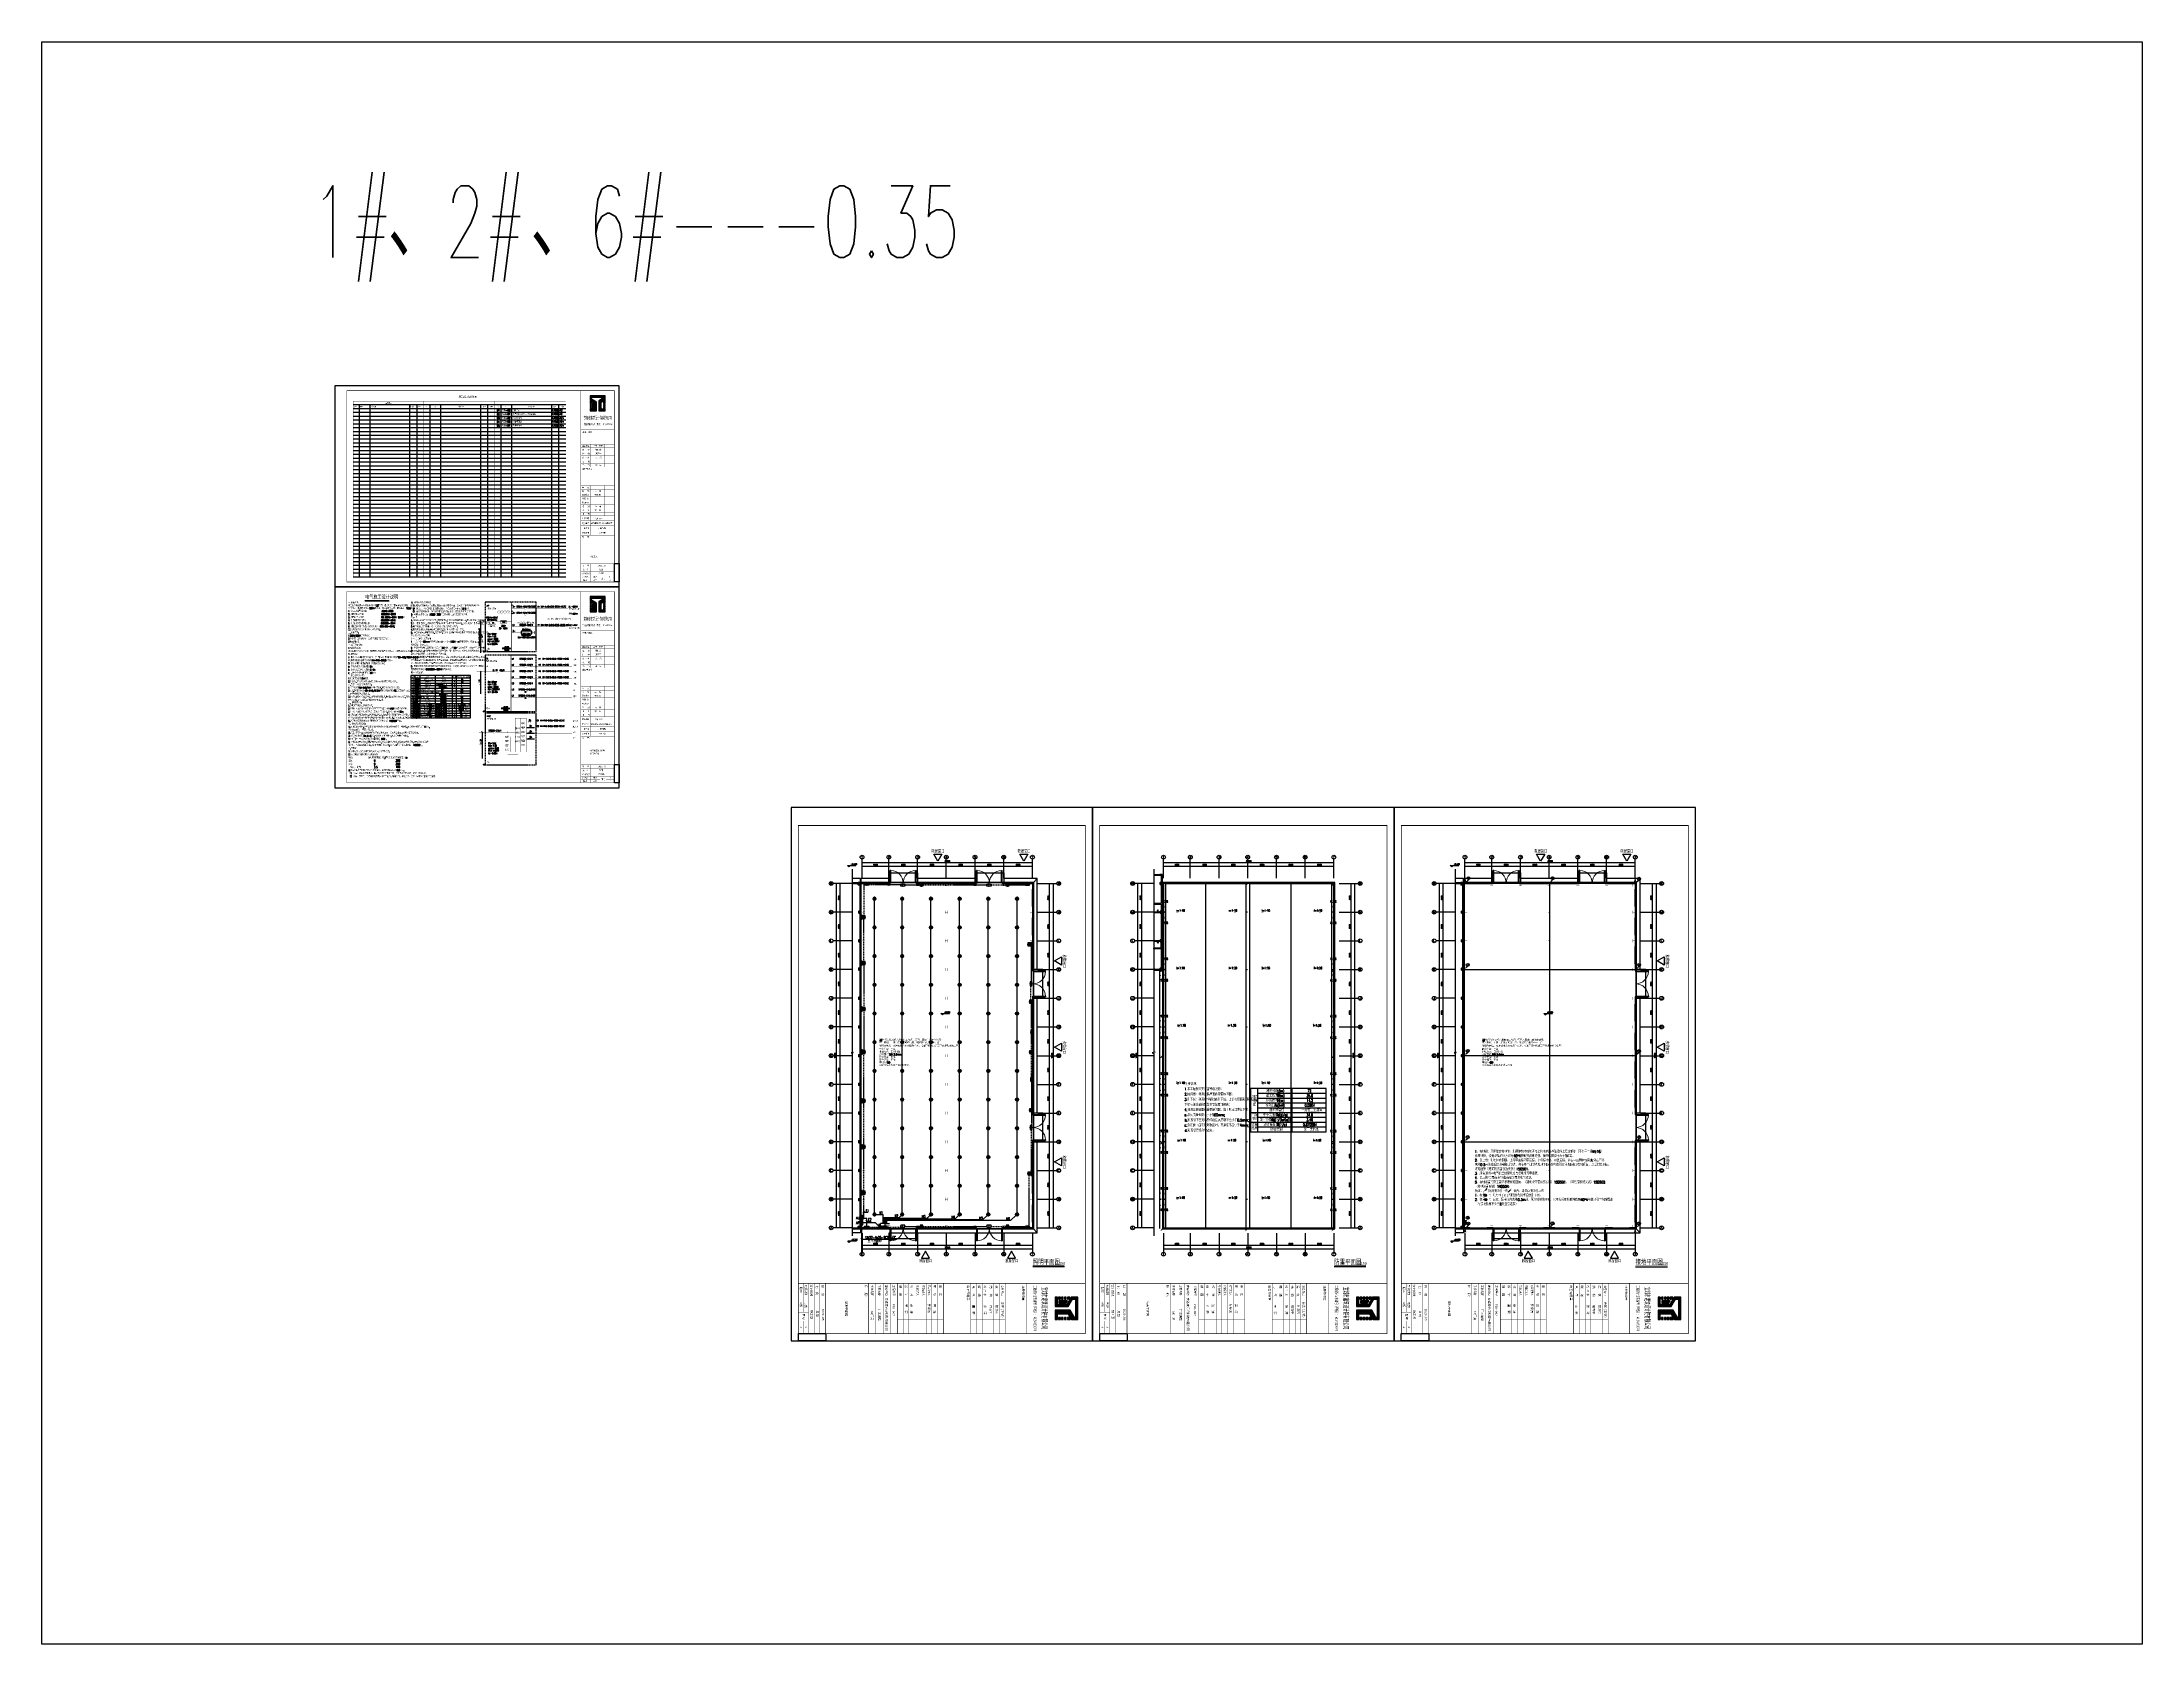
# Model space of a CAD drawing. Extents: x 524855 to 963750, y -788556 to -453694.
import ezdxf
from ezdxf.enums import TextEntityAlignment as Align

# ---------------------------------------------------------------- set-up
doc = ezdxf.new("R2010")
doc.units = 0
doc.header["$LTSCALE"] = 1000
doc.header["$MEASUREMENT"] = 0
for name, pattern in [('__DASH', [0.35, 0.25, -0.1]), ('ACAD_ISO02W100', [15, 12, -3]), ('DASH', [0.35, 0.25, -0.1])]:
    doc.linetypes.add(name, pattern=pattern)
doc.layers.get('0').update_dxf_attribs({"color": 8})
for name, color, linetype in [('AXIS', 8, 'Continuous'), ('AXIS_TEXT', 8, 'Continuous'), ('BZ_标准图框', 8, 'Continuous'), ('COLUMN', 8, 'Continuous'), ('DIM_ELEV', 8, 'Continuous'), ('DIM_SYMB', 8, 'Continuous'), ('DOTLN', 2, 'Continuous'), ('E-BL', 1, 'TG_×'), ('E-BZ', 4, 'Continuous'), ('E-JD', 1, 'Continuous'), ('E-PT', 1, 'Continuous'), ('E-SB', 3, 'Continuous'), ('E-XT', 2, 'Continuous'), ('E-YJ', 2, 'DASH'), ('EQUIP-普通', 1, 'Continuous'), ('EQUIP-母线', 6, 'Continuous'), ('EQUIP-设备', 3, 'Continuous'), ('EQUIP_标注', 4, 'Continuous'), ('GROUND', 8, 'Continuous'), ('LWIRE', 4, 'Continuous'), ('PUB_HATCH', 8, 'Continuous'), ('PUB_TAB', 8, 'Continuous'), ('PUB_TEXT', 8, 'Continuous'), ('PUB_TITLE', 8, 'Continuous'), ('RAIL', 8, 'Continuous'), ('SIG_TEXT', 4, 'Continuous'), ('TEL_TEXT', 7, 'Continuous'), ('TK(图框线)', 8, 'Continuous'), ('WALL', 8, 'Continuous'), ('WINDOW', 8, 'Continuous'), ('zz-2', 8, 'Continuous')]:
    doc.layers.add(name, color=color, linetype=linetype)
doc.layers.add('VHSoft_barcode', color=8, linetype='Continuous', plot=False)
doc.layers.add('柱', color=8, linetype='Continuous', lineweight=35)
doc.styles.add('-宋体', font='', dxfattribs={"width": 0.8})
doc.styles.add('_SIMPLEX', font='SIMPLEX.shx', dxfattribs={"width": 0.8})
doc.styles.add('_TCH_AXIS', font='COMPLEX', dxfattribs={"bigfont": 'GBCBIG'})
doc.styles.add('_TCH_DIM', font='SIMPLEX', dxfattribs={"bigfont": 'GBCBIG'})
doc.styles.add('_TCH_DIM_T3', font='SIMPLEX', dxfattribs={"width": 0.705882, "bigfont": 'GBCBIG'})
doc.styles.add('_TCH_LABEL', font='COMPLEX', dxfattribs={"bigfont": 'GBCBIG'})
doc.styles.add('_TEL_ATTDEF', font='SIMPLEX', dxfattribs={"bigfont": 'HZTXT'})
doc.styles.add('_TEL_DIM', font='SIMPLEX', dxfattribs={"width": 0.8, "height": 3.5, "bigfont": 'HZTXT'})
doc.styles.add('COMPLEX', font='COMPLEX')
doc.styles.add('HT', font='simhei.ttf')
doc.styles.add('hztxt', font='txt', dxfattribs={"height": 10, "bigfont": 'hztxt.shx'})
doc.styles.add('st', font='')
doc.styles.get("Standard").update_dxf_attribs({"font": 'gbenor.shx', "bigfont": 'gbcbig.shx'})
doc.styles.add('TG_LINETYPE', font='SIMPLEX', dxfattribs={"width": 0.8, "height": 3, "bigfont": 'HZTXT'})
doc.styles.add('宋体', font='')
doc.styles.add('宋体(0.8)', font='', dxfattribs={"width": 0.8})
doc.styles.add('黑体', font='')
doc.styles.get('-宋体').set_extended_font_data('SimSun')
doc.styles.get('st').set_extended_font_data('SimSun')
doc.styles.get('宋体').set_extended_font_data('SimSun')
doc.styles.get('宋体(0.8)').set_extended_font_data('SimSun')
doc.styles.get('黑体').set_extended_font_data('Microsoft YaHei')
doc.linetypes.add('TG_×', pattern='A,2,0,["×",TG_LINETYPE,S=0.1,R=0,X=-0.23,Y=-0.11],0', length=2)
doc.linetypes.add('TG_／明', pattern='A,2,0,["/",TG_LINETYPE,S=0.05,R=-8.594367,X=-0.23,Y=-0.04],0', length=2)
doc.dimstyles.new('_TCH_ARCH&&100', dxfattribs={"dimtxt": 297.5, "dimasz": 100, "dimexe": 250, "dimexo": 300, "dimgap": 126.25, "dimtad": 1, "dimdec": 0, "dimzin": 0, "dimdsep": 46, "dimtxsty": '_TCH_DIM_T3', "dimblk": 'ARCHTICK', "dimcen": 0.09, "dimazin": 2, "dimtfac": 1, "dimtdec": 0, "dimtix": 1, "dimtmove": 2, "dimatfit": 3, "dimfxl": 0, "dimtolj": 1, "dimtzin": 0, "dimarcsym": 0})

# ---------------------------------------------------------------- blocks, each defined once
blk = doc.blocks.new('$WINLIB2D$00000001')
at = {"color": 0}
for points in [[(-0.5, 0.5), (-0.5, -0.5)], [(-0.5, 0.5), (0.5, 0.5)], [(0.5, 0.17), (-0.5, 0.17)], [(0.5, -0.5), (0.5, 0.5)], [(0.5, -0.17), (-0.5, -0.17)], [(-0.5, -0.5), (0.5, -0.5)]]:
    blk.add_lwpolyline(points, dxfattribs=at)
blk = doc.blocks.new('$DorLib2D$00000002')
for p, q in [((-0.5, 0), (-0.5, 0.4875)), ((-0.475, 0.4875), (-0.5, 0.4875)), ((-0.475, 0), (-0.475, 0.4875)), ((0.475, 0), (0.475, 0.4875)), ((0.475, 0.4875), (0.5, 0.4875)), ((0.5, 0), (0.5, 0.4875)), ((-0.5, 0), (-0.475, 0)), ((0.5, 0), (0.475, 0))]:
    blk.add_line(p, q)
at = {"lineweight": 13}
for centre, start, end in [((-0.4875, 0), 0, 88.530716), ((0.4875, 0), 91.469284, 180)]:
    blk.add_arc(centre, 0.4875, start, end, dxfattribs=at)
blk = doc.blocks.new('_FZH')
blk.add_lwpolyline([(-0.5, -0.5), (0.5, -0.5), (0.5, 0.5), (-0.5, 0.5)], close=True)
at = {"layer": 'PUB_HATCH'}
blk.add_solid([(-0.5, -0.5), (0.5, -0.5), (-0.5, 0.5), (0.5, 0.5)], dxfattribs=at)
blk = doc.blocks.new('_AXISO')
blk.add_circle((0, 0), 0.5)
at = {"layer": 'AXIS_TEXT', "style": 'COMPLEX', "width": 1.041667}
blk.add_attdef('A', text='', height=0.56, dxfattribs=at).set_placement((-0.25, -0.28), (0.25, -0.28), align=Align.FIT)
blk = doc.blocks.new('_ArchTick')
at = {"color": 0, "linetype": 'ByBlock', "const_width": 0.4}
blk.add_lwpolyline([(-0.5, -0.5), (0.5, 0.5)], dxfattribs=at)
blk = doc.blocks.new('*D58')
at = {"layer": 'AXIS', "color": 0, "lineweight": -2}
for p, q in [((696251, -628178), (696251, -624928)), ((696251, -625178), (731851, -625178)), ((731851, -628178), (731851, -624928))]:
    blk.add_line(p, q, dxfattribs=at)
at = {"layer": 'Defpoints', "color": 0}
for p in [(731851, -625178), (696251, -628478), (731851, -628478)]:
    blk.add_point(p, dxfattribs=at)
at = {"layer": 'AXIS', "color": 0, "lineweight": -2, "xscale": 100, "yscale": 100, "zscale": 100, "rotation": 180}
blk.add_blockref('_ArchTick', (696251, -625178), dxfattribs=at)
at = {"layer": 'AXIS', "color": 0, "lineweight": -2, "xscale": 100, "yscale": 100, "zscale": 100}
blk.add_blockref('_ArchTick', (731851, -625178), dxfattribs=at)
at = {"layer": 'AXIS', "color": 0, "insert": (714051, -624903), "char_height": 297.5, "attachment_point": 5, "style": '_TCH_DIM_T3'}
blk.add_mtext('\\A1;35600', dxfattribs=at)
blk = doc.blocks.new('*D59')
at = {"layer": 'AXIS', "color": 0, "lineweight": -2}
for p, q in [((696251, -628178), (696251, -625728)), ((696251, -625978), (701851, -625978)), ((701851, -628178), (701851, -625728))]:
    blk.add_line(p, q, dxfattribs=at)
at = {"layer": 'Defpoints', "color": 0}
for p in [(701851, -625978), (696251, -628478), (701851, -628478)]:
    blk.add_point(p, dxfattribs=at)
at = {"layer": 'AXIS', "color": 0, "lineweight": -2, "xscale": 100, "yscale": 100, "zscale": 100, "rotation": 180}
blk.add_blockref('_ArchTick', (696251, -625978), dxfattribs=at)
at = {"layer": 'AXIS', "color": 0, "lineweight": -2, "xscale": 100, "yscale": 100, "zscale": 100}
blk.add_blockref('_ArchTick', (701851, -625978), dxfattribs=at)
at = {"layer": 'AXIS', "color": 0, "insert": (699051, -625703), "char_height": 297.5, "attachment_point": 5, "style": '_TCH_DIM_T3'}
blk.add_mtext('\\A1;5600', dxfattribs=at)
blk = doc.blocks.new('*D60')
at = {"layer": 'AXIS', "color": 0, "lineweight": -2}
for p, q in [((701851, -628178), (701851, -625728)), ((701851, -625978), (707851, -625978)), ((707851, -628178), (707851, -625728))]:
    blk.add_line(p, q, dxfattribs=at)
at = {"layer": 'Defpoints', "color": 0}
for p in [(707851, -625978), (701851, -628478), (707851, -628478)]:
    blk.add_point(p, dxfattribs=at)
at = {"layer": 'AXIS', "color": 0, "lineweight": -2, "xscale": 100, "yscale": 100, "zscale": 100, "rotation": 180}
blk.add_blockref('_ArchTick', (701851, -625978), dxfattribs=at)
at = {"layer": 'AXIS', "color": 0, "lineweight": -2, "xscale": 100, "yscale": 100, "zscale": 100}
blk.add_blockref('_ArchTick', (707851, -625978), dxfattribs=at)
at = {"layer": 'AXIS', "color": 0, "insert": (704851, -625703), "char_height": 297.5, "attachment_point": 5, "style": '_TCH_DIM_T3'}
blk.add_mtext('\\A1;6000', dxfattribs=at)
blk = doc.blocks.new('*D61')
at = {"layer": 'AXIS', "color": 0, "lineweight": -2}
for p, q in [((707851, -628178), (707851, -625728)), ((707851, -625978), (713851, -625978)), ((713851, -628178), (713851, -625728))]:
    blk.add_line(p, q, dxfattribs=at)
at = {"layer": 'Defpoints', "color": 0}
for p in [(713851, -625978), (707851, -628478), (713851, -628478)]:
    blk.add_point(p, dxfattribs=at)
at = {"layer": 'AXIS', "color": 0, "lineweight": -2, "xscale": 100, "yscale": 100, "zscale": 100, "rotation": 180}
blk.add_blockref('_ArchTick', (707851, -625978), dxfattribs=at)
at = {"layer": 'AXIS', "color": 0, "lineweight": -2, "xscale": 100, "yscale": 100, "zscale": 100}
blk.add_blockref('_ArchTick', (713851, -625978), dxfattribs=at)
at = {"layer": 'AXIS', "color": 0, "insert": (710851, -625703), "char_height": 297.5, "attachment_point": 5, "style": '_TCH_DIM_T3'}
blk.add_mtext('\\A1;6000', dxfattribs=at)
blk = doc.blocks.new('*D62')
at = {"layer": 'AXIS', "color": 0, "lineweight": -2}
for p, q in [((713851, -628178), (713851, -625728)), ((713851, -625978), (719851, -625978)), ((719851, -628178), (719851, -625728))]:
    blk.add_line(p, q, dxfattribs=at)
at = {"layer": 'Defpoints', "color": 0}
for p in [(719851, -625978), (713851, -628478), (719851, -628478)]:
    blk.add_point(p, dxfattribs=at)
at = {"layer": 'AXIS', "color": 0, "lineweight": -2, "xscale": 100, "yscale": 100, "zscale": 100, "rotation": 180}
blk.add_blockref('_ArchTick', (713851, -625978), dxfattribs=at)
at = {"layer": 'AXIS', "color": 0, "lineweight": -2, "xscale": 100, "yscale": 100, "zscale": 100}
blk.add_blockref('_ArchTick', (719851, -625978), dxfattribs=at)
at = {"layer": 'AXIS', "color": 0, "insert": (716851, -625703), "char_height": 297.5, "attachment_point": 5, "style": '_TCH_DIM_T3'}
blk.add_mtext('\\A1;6000', dxfattribs=at)
blk = doc.blocks.new('*D63')
at = {"layer": 'AXIS', "color": 0, "lineweight": -2}
for p, q in [((719851, -628178), (719851, -625728)), ((719851, -625978), (725851, -625978)), ((725851, -628178), (725851, -625728))]:
    blk.add_line(p, q, dxfattribs=at)
at = {"layer": 'Defpoints', "color": 0}
for p in [(725851, -625978), (719851, -628478), (725851, -628478)]:
    blk.add_point(p, dxfattribs=at)
at = {"layer": 'AXIS', "color": 0, "lineweight": -2, "xscale": 100, "yscale": 100, "zscale": 100, "rotation": 180}
blk.add_blockref('_ArchTick', (719851, -625978), dxfattribs=at)
at = {"layer": 'AXIS', "color": 0, "lineweight": -2, "xscale": 100, "yscale": 100, "zscale": 100}
blk.add_blockref('_ArchTick', (725851, -625978), dxfattribs=at)
at = {"layer": 'AXIS', "color": 0, "insert": (722851, -625703), "char_height": 297.5, "attachment_point": 5, "style": '_TCH_DIM_T3'}
blk.add_mtext('\\A1;6000', dxfattribs=at)
blk = doc.blocks.new('*D64')
at = {"layer": 'AXIS', "color": 0, "lineweight": -2}
for p, q in [((725851, -628178), (725851, -625728)), ((725851, -625978), (731851, -625978)), ((731851, -628178), (731851, -625728))]:
    blk.add_line(p, q, dxfattribs=at)
at = {"layer": 'Defpoints', "color": 0}
for p in [(731851, -625978), (725851, -628478), (731851, -628478)]:
    blk.add_point(p, dxfattribs=at)
at = {"layer": 'AXIS', "color": 0, "lineweight": -2, "xscale": 100, "yscale": 100, "zscale": 100, "rotation": 180}
blk.add_blockref('_ArchTick', (725851, -625978), dxfattribs=at)
at = {"layer": 'AXIS', "color": 0, "lineweight": -2, "xscale": 100, "yscale": 100, "zscale": 100}
blk.add_blockref('_ArchTick', (731851, -625978), dxfattribs=at)
at = {"layer": 'AXIS', "color": 0, "insert": (728851, -625703), "char_height": 297.5, "attachment_point": 5, "style": '_TCH_DIM_T3'}
blk.add_mtext('\\A1;6000', dxfattribs=at)
blk = doc.blocks.new('*D65')
at = {"layer": 'AXIS', "color": 0, "lineweight": -2}
for p, q in [((696251, -702978), (696251, -706228)), ((696251, -705978), (731851, -705978)), ((731851, -702978), (731851, -706228))]:
    blk.add_line(p, q, dxfattribs=at)
at = {"layer": 'Defpoints', "color": 0}
for p in [(696251, -702678), (731851, -702678), (731851, -705978)]:
    blk.add_point(p, dxfattribs=at)
at = {"layer": 'AXIS', "color": 0, "lineweight": -2, "xscale": 100, "yscale": 100, "zscale": 100, "rotation": 180}
blk.add_blockref('_ArchTick', (696251, -705978), dxfattribs=at)
at = {"layer": 'AXIS', "color": 0, "lineweight": -2, "xscale": 100, "yscale": 100, "zscale": 100}
blk.add_blockref('_ArchTick', (731851, -705978), dxfattribs=at)
at = {"layer": 'AXIS', "color": 0, "insert": (714051, -705703), "char_height": 297.5, "attachment_point": 5, "style": '_TCH_DIM_T3'}
blk.add_mtext('\\A1;35600', dxfattribs=at)
blk = doc.blocks.new('*D66')
at = {"layer": 'AXIS', "color": 0, "lineweight": -2}
for p, q in [((733251, -629578), (736501, -629578)), ((736251, -701578), (736251, -629578)), ((733251, -701578), (736501, -701578))]:
    blk.add_line(p, q, dxfattribs=at)
at = {"layer": 'Defpoints', "color": 0}
for p in [(732951, -629578), (736251, -629578), (732951, -701578)]:
    blk.add_point(p, dxfattribs=at)
at = {"layer": 'AXIS', "color": 0, "lineweight": -2, "xscale": 100, "yscale": 100, "zscale": 100}
for p, rotation in [((736251, -629578), 90), ((736251, -701578), 270)]:
    blk.add_blockref('_ArchTick', p, dxfattribs=dict(at, rotation=rotation))
at = {"layer": 'AXIS', "color": 0, "insert": (735976, -665578), "char_height": 297.5, "attachment_point": 5, "rotation": 90, "style": '_TCH_DIM_T3'}
blk.add_mtext('\\A1;72000', dxfattribs=at)
blk = doc.blocks.new('*D67')
at = {"layer": 'AXIS', "color": 0, "lineweight": -2}
for p, q in [((733251, -695578), (735701, -695578)), ((735451, -701578), (735451, -695578)), ((733251, -701578), (735701, -701578))]:
    blk.add_line(p, q, dxfattribs=at)
at = {"layer": 'Defpoints', "color": 0}
for p in [(732951, -695578), (735451, -695578), (732951, -701578)]:
    blk.add_point(p, dxfattribs=at)
at = {"layer": 'AXIS', "color": 0, "lineweight": -2, "xscale": 100, "yscale": 100, "zscale": 100}
for p, rotation in [((735451, -695578), 90), ((735451, -701578), 270)]:
    blk.add_blockref('_ArchTick', p, dxfattribs=dict(at, rotation=rotation))
at = {"layer": 'AXIS', "color": 0, "insert": (735176, -698578), "char_height": 297.5, "attachment_point": 5, "rotation": 90, "style": '_TCH_DIM_T3'}
blk.add_mtext('\\A1;6000', dxfattribs=at)
blk = doc.blocks.new('*D68')
at = {"layer": 'AXIS', "color": 0, "lineweight": -2}
for p, q in [((733251, -689578), (735701, -689578)), ((735451, -695578), (735451, -689578)), ((733251, -695578), (735701, -695578))]:
    blk.add_line(p, q, dxfattribs=at)
at = {"layer": 'Defpoints', "color": 0}
for p in [(732951, -689578), (735451, -689578), (732951, -695578)]:
    blk.add_point(p, dxfattribs=at)
at = {"layer": 'AXIS', "color": 0, "lineweight": -2, "xscale": 100, "yscale": 100, "zscale": 100}
for p, rotation in [((735451, -689578), 90), ((735451, -695578), 270)]:
    blk.add_blockref('_ArchTick', p, dxfattribs=dict(at, rotation=rotation))
at = {"layer": 'AXIS', "color": 0, "insert": (735176, -692578), "char_height": 297.5, "attachment_point": 5, "rotation": 90, "style": '_TCH_DIM_T3'}
blk.add_mtext('\\A1;6000', dxfattribs=at)
blk = doc.blocks.new('*D69')
at = {"layer": 'AXIS', "color": 0, "lineweight": -2}
for p, q in [((733251, -683578), (735701, -683578)), ((735451, -689578), (735451, -683578)), ((733251, -689578), (735701, -689578))]:
    blk.add_line(p, q, dxfattribs=at)
at = {"layer": 'Defpoints', "color": 0}
for p in [(732951, -683578), (735451, -683578), (732951, -689578)]:
    blk.add_point(p, dxfattribs=at)
at = {"layer": 'AXIS', "color": 0, "lineweight": -2, "xscale": 100, "yscale": 100, "zscale": 100}
for p, rotation in [((735451, -683578), 90), ((735451, -689578), 270)]:
    blk.add_blockref('_ArchTick', p, dxfattribs=dict(at, rotation=rotation))
at = {"layer": 'AXIS', "color": 0, "insert": (735176, -686578), "char_height": 297.5, "attachment_point": 5, "rotation": 90, "style": '_TCH_DIM_T3'}
blk.add_mtext('\\A1;6000', dxfattribs=at)
blk = doc.blocks.new('*D70')
at = {"layer": 'AXIS', "color": 0, "lineweight": -2}
for p, q in [((733251, -677578), (735701, -677578)), ((735451, -683578), (735451, -677578)), ((733251, -683578), (735701, -683578))]:
    blk.add_line(p, q, dxfattribs=at)
at = {"layer": 'Defpoints', "color": 0}
for p in [(732951, -677578), (735451, -677578), (732951, -683578)]:
    blk.add_point(p, dxfattribs=at)
at = {"layer": 'AXIS', "color": 0, "lineweight": -2, "xscale": 100, "yscale": 100, "zscale": 100}
for p, rotation in [((735451, -677578), 90), ((735451, -683578), 270)]:
    blk.add_blockref('_ArchTick', p, dxfattribs=dict(at, rotation=rotation))
at = {"layer": 'AXIS', "color": 0, "insert": (735176, -680578), "char_height": 297.5, "attachment_point": 5, "rotation": 90, "style": '_TCH_DIM_T3'}
blk.add_mtext('\\A1;6000', dxfattribs=at)
blk = doc.blocks.new('*D71')
at = {"layer": 'AXIS', "color": 0, "lineweight": -2}
for p, q in [((733251, -671578), (735701, -671578)), ((735451, -677578), (735451, -671578)), ((733251, -677578), (735701, -677578))]:
    blk.add_line(p, q, dxfattribs=at)
at = {"layer": 'Defpoints', "color": 0}
for p in [(732951, -671578), (735451, -671578), (732951, -677578)]:
    blk.add_point(p, dxfattribs=at)
at = {"layer": 'AXIS', "color": 0, "lineweight": -2, "xscale": 100, "yscale": 100, "zscale": 100}
for p, rotation in [((735451, -671578), 90), ((735451, -677578), 270)]:
    blk.add_blockref('_ArchTick', p, dxfattribs=dict(at, rotation=rotation))
at = {"layer": 'AXIS', "color": 0, "insert": (735176, -674578), "char_height": 297.5, "attachment_point": 5, "rotation": 90, "style": '_TCH_DIM_T3'}
blk.add_mtext('\\A1;6000', dxfattribs=at)
blk = doc.blocks.new('*D72')
at = {"layer": 'AXIS', "color": 0, "lineweight": -2}
for p, q in [((733251, -665578), (735701, -665578)), ((735451, -671578), (735451, -665578)), ((733251, -671578), (735701, -671578))]:
    blk.add_line(p, q, dxfattribs=at)
at = {"layer": 'Defpoints', "color": 0}
for p in [(732951, -665578), (735451, -665578), (732951, -671578)]:
    blk.add_point(p, dxfattribs=at)
at = {"layer": 'AXIS', "color": 0, "lineweight": -2, "xscale": 100, "yscale": 100, "zscale": 100}
for p, rotation in [((735451, -665578), 90), ((735451, -671578), 270)]:
    blk.add_blockref('_ArchTick', p, dxfattribs=dict(at, rotation=rotation))
at = {"layer": 'AXIS', "color": 0, "insert": (735176, -668578), "char_height": 297.5, "attachment_point": 5, "rotation": 90, "style": '_TCH_DIM_T3'}
blk.add_mtext('\\A1;6000', dxfattribs=at)
blk = doc.blocks.new('*D73')
at = {"layer": 'AXIS', "color": 0, "lineweight": -2}
for p, q in [((733251, -659578), (735701, -659578)), ((735451, -665578), (735451, -659578)), ((733251, -665578), (735701, -665578))]:
    blk.add_line(p, q, dxfattribs=at)
at = {"layer": 'Defpoints', "color": 0}
for p in [(732951, -659578), (735451, -659578), (732951, -665578)]:
    blk.add_point(p, dxfattribs=at)
at = {"layer": 'AXIS', "color": 0, "lineweight": -2, "xscale": 100, "yscale": 100, "zscale": 100}
for p, rotation in [((735451, -659578), 90), ((735451, -665578), 270)]:
    blk.add_blockref('_ArchTick', p, dxfattribs=dict(at, rotation=rotation))
at = {"layer": 'AXIS', "color": 0, "insert": (735176, -662578), "char_height": 297.5, "attachment_point": 5, "rotation": 90, "style": '_TCH_DIM_T3'}
blk.add_mtext('\\A1;6000', dxfattribs=at)
blk = doc.blocks.new('*D74')
at = {"layer": 'AXIS', "color": 0, "lineweight": -2}
for p, q in [((733251, -653578), (735701, -653578)), ((735451, -659578), (735451, -653578)), ((733251, -659578), (735701, -659578))]:
    blk.add_line(p, q, dxfattribs=at)
at = {"layer": 'Defpoints', "color": 0}
for p in [(732951, -653578), (735451, -653578), (732951, -659578)]:
    blk.add_point(p, dxfattribs=at)
at = {"layer": 'AXIS', "color": 0, "lineweight": -2, "xscale": 100, "yscale": 100, "zscale": 100}
for p, rotation in [((735451, -653578), 90), ((735451, -659578), 270)]:
    blk.add_blockref('_ArchTick', p, dxfattribs=dict(at, rotation=rotation))
at = {"layer": 'AXIS', "color": 0, "insert": (735176, -656578), "char_height": 297.5, "attachment_point": 5, "rotation": 90, "style": '_TCH_DIM_T3'}
blk.add_mtext('\\A1;6000', dxfattribs=at)
blk = doc.blocks.new('*D75')
at = {"layer": 'AXIS', "color": 0, "lineweight": -2}
for p, q in [((733251, -647578), (735701, -647578)), ((735451, -653578), (735451, -647578)), ((733251, -653578), (735701, -653578))]:
    blk.add_line(p, q, dxfattribs=at)
at = {"layer": 'Defpoints', "color": 0}
for p in [(732951, -647578), (735451, -647578), (732951, -653578)]:
    blk.add_point(p, dxfattribs=at)
at = {"layer": 'AXIS', "color": 0, "lineweight": -2, "xscale": 100, "yscale": 100, "zscale": 100}
for p, rotation in [((735451, -647578), 90), ((735451, -653578), 270)]:
    blk.add_blockref('_ArchTick', p, dxfattribs=dict(at, rotation=rotation))
at = {"layer": 'AXIS', "color": 0, "insert": (735176, -650578), "char_height": 297.5, "attachment_point": 5, "rotation": 90, "style": '_TCH_DIM_T3'}
blk.add_mtext('\\A1;6000', dxfattribs=at)
blk = doc.blocks.new('*D76')
at = {"layer": 'AXIS', "color": 0, "lineweight": -2}
for p, q in [((733251, -641578), (735701, -641578)), ((735451, -647578), (735451, -641578)), ((733251, -647578), (735701, -647578))]:
    blk.add_line(p, q, dxfattribs=at)
at = {"layer": 'Defpoints', "color": 0}
for p in [(732951, -641578), (735451, -641578), (732951, -647578)]:
    blk.add_point(p, dxfattribs=at)
at = {"layer": 'AXIS', "color": 0, "lineweight": -2, "xscale": 100, "yscale": 100, "zscale": 100}
for p, rotation in [((735451, -641578), 90), ((735451, -647578), 270)]:
    blk.add_blockref('_ArchTick', p, dxfattribs=dict(at, rotation=rotation))
at = {"layer": 'AXIS', "color": 0, "insert": (735176, -644578), "char_height": 297.5, "attachment_point": 5, "rotation": 90, "style": '_TCH_DIM_T3'}
blk.add_mtext('\\A1;6000', dxfattribs=at)
blk = doc.blocks.new('*D77')
at = {"layer": 'AXIS', "color": 0, "lineweight": -2}
for p, q in [((733251, -635578), (735701, -635578)), ((735451, -641578), (735451, -635578)), ((733251, -641578), (735701, -641578))]:
    blk.add_line(p, q, dxfattribs=at)
at = {"layer": 'Defpoints', "color": 0}
for p in [(732951, -635578), (735451, -635578), (732951, -641578)]:
    blk.add_point(p, dxfattribs=at)
at = {"layer": 'AXIS', "color": 0, "lineweight": -2, "xscale": 100, "yscale": 100, "zscale": 100}
for p, rotation in [((735451, -635578), 90), ((735451, -641578), 270)]:
    blk.add_blockref('_ArchTick', p, dxfattribs=dict(at, rotation=rotation))
at = {"layer": 'AXIS', "color": 0, "insert": (735176, -638578), "char_height": 297.5, "attachment_point": 5, "rotation": 90, "style": '_TCH_DIM_T3'}
blk.add_mtext('\\A1;6000', dxfattribs=at)
blk = doc.blocks.new('*D78')
at = {"layer": 'AXIS', "color": 0, "lineweight": -2}
for p, q in [((733251, -629578), (735701, -629578)), ((735451, -635578), (735451, -629578)), ((733251, -635578), (735701, -635578))]:
    blk.add_line(p, q, dxfattribs=at)
at = {"layer": 'Defpoints', "color": 0}
for p in [(732951, -629578), (735451, -629578), (732951, -635578)]:
    blk.add_point(p, dxfattribs=at)
at = {"layer": 'AXIS', "color": 0, "lineweight": -2, "xscale": 100, "yscale": 100, "zscale": 100}
for p, rotation in [((735451, -629578), 90), ((735451, -635578), 270)]:
    blk.add_blockref('_ArchTick', p, dxfattribs=dict(at, rotation=rotation))
at = {"layer": 'AXIS', "color": 0, "insert": (735176, -632578), "char_height": 297.5, "attachment_point": 5, "rotation": 90, "style": '_TCH_DIM_T3'}
blk.add_mtext('\\A1;6000', dxfattribs=at)
blk = doc.blocks.new('*D79')
at = {"layer": 'AXIS', "color": 0, "lineweight": -2}
for p, q in [((693901, -629578), (690651, -629578)), ((690901, -701578), (690901, -629578)), ((693901, -701578), (690651, -701578))]:
    blk.add_line(p, q, dxfattribs=at)
at = {"layer": 'Defpoints', "color": 0}
for p in [(690901, -629578), (694201, -629578), (694201, -701578)]:
    blk.add_point(p, dxfattribs=at)
at = {"layer": 'AXIS', "color": 0, "lineweight": -2, "xscale": 100, "yscale": 100, "zscale": 100}
for p, rotation in [((690901, -629578), 90), ((690901, -701578), 270)]:
    blk.add_blockref('_ArchTick', p, dxfattribs=dict(at, rotation=rotation))
at = {"layer": 'AXIS', "color": 0, "insert": (690626, -665578), "char_height": 297.5, "attachment_point": 5, "rotation": 90, "style": '_TCH_DIM_T3'}
blk.add_mtext('\\A1;72000', dxfattribs=at)
blk = doc.blocks.new('*D80')
at = {"layer": 'AXIS', "color": 0, "lineweight": -2}
for p, q in [((693901, -695578), (691451, -695578)), ((691701, -701578), (691701, -695578)), ((693901, -701578), (691451, -701578))]:
    blk.add_line(p, q, dxfattribs=at)
at = {"layer": 'Defpoints', "color": 0}
for p in [(691701, -695578), (694201, -695578), (694201, -701578)]:
    blk.add_point(p, dxfattribs=at)
at = {"layer": 'AXIS', "color": 0, "lineweight": -2, "xscale": 100, "yscale": 100, "zscale": 100}
for p, rotation in [((691701, -695578), 90), ((691701, -701578), 270)]:
    blk.add_blockref('_ArchTick', p, dxfattribs=dict(at, rotation=rotation))
at = {"layer": 'AXIS', "color": 0, "insert": (691426, -698578), "char_height": 297.5, "attachment_point": 5, "rotation": 90, "style": '_TCH_DIM_T3'}
blk.add_mtext('\\A1;6000', dxfattribs=at)
blk = doc.blocks.new('*D81')
at = {"layer": 'AXIS', "color": 0, "lineweight": -2}
for p, q in [((693901, -689578), (691451, -689578)), ((691701, -695578), (691701, -689578)), ((693901, -695578), (691451, -695578))]:
    blk.add_line(p, q, dxfattribs=at)
at = {"layer": 'Defpoints', "color": 0}
for p in [(691701, -689578), (694201, -689578), (694201, -695578)]:
    blk.add_point(p, dxfattribs=at)
at = {"layer": 'AXIS', "color": 0, "lineweight": -2, "xscale": 100, "yscale": 100, "zscale": 100}
for p, rotation in [((691701, -689578), 90), ((691701, -695578), 270)]:
    blk.add_blockref('_ArchTick', p, dxfattribs=dict(at, rotation=rotation))
at = {"layer": 'AXIS', "color": 0, "insert": (691426, -692578), "char_height": 297.5, "attachment_point": 5, "rotation": 90, "style": '_TCH_DIM_T3'}
blk.add_mtext('\\A1;6000', dxfattribs=at)
blk = doc.blocks.new('*D82')
at = {"layer": 'AXIS', "color": 0, "lineweight": -2}
for p, q in [((693901, -683578), (691451, -683578)), ((691701, -689578), (691701, -683578)), ((693901, -689578), (691451, -689578))]:
    blk.add_line(p, q, dxfattribs=at)
at = {"layer": 'Defpoints', "color": 0}
for p in [(691701, -683578), (694201, -683578), (694201, -689578)]:
    blk.add_point(p, dxfattribs=at)
at = {"layer": 'AXIS', "color": 0, "lineweight": -2, "xscale": 100, "yscale": 100, "zscale": 100}
for p, rotation in [((691701, -683578), 90), ((691701, -689578), 270)]:
    blk.add_blockref('_ArchTick', p, dxfattribs=dict(at, rotation=rotation))
at = {"layer": 'AXIS', "color": 0, "insert": (691426, -686578), "char_height": 297.5, "attachment_point": 5, "rotation": 90, "style": '_TCH_DIM_T3'}
blk.add_mtext('\\A1;6000', dxfattribs=at)
blk = doc.blocks.new('*D83')
at = {"layer": 'AXIS', "color": 0, "lineweight": -2}
for p, q in [((693901, -677578), (691451, -677578)), ((691701, -683578), (691701, -677578)), ((693901, -683578), (691451, -683578))]:
    blk.add_line(p, q, dxfattribs=at)
at = {"layer": 'Defpoints', "color": 0}
for p in [(691701, -677578), (694201, -677578), (694201, -683578)]:
    blk.add_point(p, dxfattribs=at)
at = {"layer": 'AXIS', "color": 0, "lineweight": -2, "xscale": 100, "yscale": 100, "zscale": 100}
for p, rotation in [((691701, -677578), 90), ((691701, -683578), 270)]:
    blk.add_blockref('_ArchTick', p, dxfattribs=dict(at, rotation=rotation))
at = {"layer": 'AXIS', "color": 0, "insert": (691426, -680578), "char_height": 297.5, "attachment_point": 5, "rotation": 90, "style": '_TCH_DIM_T3'}
blk.add_mtext('\\A1;6000', dxfattribs=at)
blk = doc.blocks.new('*D84')
at = {"layer": 'AXIS', "color": 0, "lineweight": -2}
for p, q in [((693901, -671578), (691451, -671578)), ((691701, -677578), (691701, -671578)), ((693901, -677578), (691451, -677578))]:
    blk.add_line(p, q, dxfattribs=at)
at = {"layer": 'Defpoints', "color": 0}
for p in [(691701, -671578), (694201, -671578), (694201, -677578)]:
    blk.add_point(p, dxfattribs=at)
at = {"layer": 'AXIS', "color": 0, "lineweight": -2, "xscale": 100, "yscale": 100, "zscale": 100}
for p, rotation in [((691701, -671578), 90), ((691701, -677578), 270)]:
    blk.add_blockref('_ArchTick', p, dxfattribs=dict(at, rotation=rotation))
at = {"layer": 'AXIS', "color": 0, "insert": (691426, -674578), "char_height": 297.5, "attachment_point": 5, "rotation": 90, "style": '_TCH_DIM_T3'}
blk.add_mtext('\\A1;6000', dxfattribs=at)
blk = doc.blocks.new('*D85')
at = {"layer": 'AXIS', "color": 0, "lineweight": -2}
for p, q in [((693901, -665578), (691451, -665578)), ((691701, -671578), (691701, -665578)), ((693901, -671578), (691451, -671578))]:
    blk.add_line(p, q, dxfattribs=at)
at = {"layer": 'Defpoints', "color": 0}
for p in [(691701, -665578), (694201, -665578), (694201, -671578)]:
    blk.add_point(p, dxfattribs=at)
at = {"layer": 'AXIS', "color": 0, "lineweight": -2, "xscale": 100, "yscale": 100, "zscale": 100}
for p, rotation in [((691701, -665578), 90), ((691701, -671578), 270)]:
    blk.add_blockref('_ArchTick', p, dxfattribs=dict(at, rotation=rotation))
at = {"layer": 'AXIS', "color": 0, "insert": (691426, -668578), "char_height": 297.5, "attachment_point": 5, "rotation": 90, "style": '_TCH_DIM_T3'}
blk.add_mtext('\\A1;6000', dxfattribs=at)
blk = doc.blocks.new('*D86')
at = {"layer": 'AXIS', "color": 0, "lineweight": -2}
for p, q in [((693901, -659578), (691451, -659578)), ((691701, -665578), (691701, -659578)), ((693901, -665578), (691451, -665578))]:
    blk.add_line(p, q, dxfattribs=at)
at = {"layer": 'Defpoints', "color": 0}
for p in [(691701, -659578), (694201, -659578), (694201, -665578)]:
    blk.add_point(p, dxfattribs=at)
at = {"layer": 'AXIS', "color": 0, "lineweight": -2, "xscale": 100, "yscale": 100, "zscale": 100}
for p, rotation in [((691701, -659578), 90), ((691701, -665578), 270)]:
    blk.add_blockref('_ArchTick', p, dxfattribs=dict(at, rotation=rotation))
at = {"layer": 'AXIS', "color": 0, "insert": (691426, -662578), "char_height": 297.5, "attachment_point": 5, "rotation": 90, "style": '_TCH_DIM_T3'}
blk.add_mtext('\\A1;6000', dxfattribs=at)
blk = doc.blocks.new('*D87')
at = {"layer": 'AXIS', "color": 0, "lineweight": -2}
for p, q in [((693901, -653578), (691451, -653578)), ((691701, -659578), (691701, -653578)), ((693901, -659578), (691451, -659578))]:
    blk.add_line(p, q, dxfattribs=at)
at = {"layer": 'Defpoints', "color": 0}
for p in [(691701, -653578), (694201, -653578), (694201, -659578)]:
    blk.add_point(p, dxfattribs=at)
at = {"layer": 'AXIS', "color": 0, "lineweight": -2, "xscale": 100, "yscale": 100, "zscale": 100}
for p, rotation in [((691701, -653578), 90), ((691701, -659578), 270)]:
    blk.add_blockref('_ArchTick', p, dxfattribs=dict(at, rotation=rotation))
at = {"layer": 'AXIS', "color": 0, "insert": (691426, -656578), "char_height": 297.5, "attachment_point": 5, "rotation": 90, "style": '_TCH_DIM_T3'}
blk.add_mtext('\\A1;6000', dxfattribs=at)
blk = doc.blocks.new('*D88')
at = {"layer": 'AXIS', "color": 0, "lineweight": -2}
for p, q in [((693901, -647578), (691451, -647578)), ((691701, -653578), (691701, -647578)), ((693901, -653578), (691451, -653578))]:
    blk.add_line(p, q, dxfattribs=at)
at = {"layer": 'Defpoints', "color": 0}
for p in [(691701, -647578), (694201, -647578), (694201, -653578)]:
    blk.add_point(p, dxfattribs=at)
at = {"layer": 'AXIS', "color": 0, "lineweight": -2, "xscale": 100, "yscale": 100, "zscale": 100}
for p, rotation in [((691701, -647578), 90), ((691701, -653578), 270)]:
    blk.add_blockref('_ArchTick', p, dxfattribs=dict(at, rotation=rotation))
at = {"layer": 'AXIS', "color": 0, "insert": (691426, -650578), "char_height": 297.5, "attachment_point": 5, "rotation": 90, "style": '_TCH_DIM_T3'}
blk.add_mtext('\\A1;6000', dxfattribs=at)
blk = doc.blocks.new('*D89')
at = {"layer": 'AXIS', "color": 0, "lineweight": -2}
for p, q in [((693901, -641578), (691451, -641578)), ((691701, -647578), (691701, -641578)), ((693901, -647578), (691451, -647578))]:
    blk.add_line(p, q, dxfattribs=at)
at = {"layer": 'Defpoints', "color": 0}
for p in [(691701, -641578), (694201, -641578), (694201, -647578)]:
    blk.add_point(p, dxfattribs=at)
at = {"layer": 'AXIS', "color": 0, "lineweight": -2, "xscale": 100, "yscale": 100, "zscale": 100}
for p, rotation in [((691701, -641578), 90), ((691701, -647578), 270)]:
    blk.add_blockref('_ArchTick', p, dxfattribs=dict(at, rotation=rotation))
at = {"layer": 'AXIS', "color": 0, "insert": (691426, -644578), "char_height": 297.5, "attachment_point": 5, "rotation": 90, "style": '_TCH_DIM_T3'}
blk.add_mtext('\\A1;6000', dxfattribs=at)
blk = doc.blocks.new('*D90')
at = {"layer": 'AXIS', "color": 0, "lineweight": -2}
for p, q in [((693901, -635578), (691451, -635578)), ((691701, -641578), (691701, -635578)), ((693901, -641578), (691451, -641578))]:
    blk.add_line(p, q, dxfattribs=at)
at = {"layer": 'Defpoints', "color": 0}
for p in [(691701, -635578), (694201, -635578), (694201, -641578)]:
    blk.add_point(p, dxfattribs=at)
at = {"layer": 'AXIS', "color": 0, "lineweight": -2, "xscale": 100, "yscale": 100, "zscale": 100}
for p, rotation in [((691701, -635578), 90), ((691701, -641578), 270)]:
    blk.add_blockref('_ArchTick', p, dxfattribs=dict(at, rotation=rotation))
at = {"layer": 'AXIS', "color": 0, "insert": (691426, -638578), "char_height": 297.5, "attachment_point": 5, "rotation": 90, "style": '_TCH_DIM_T3'}
blk.add_mtext('\\A1;6000', dxfattribs=at)
blk = doc.blocks.new('*D91')
at = {"layer": 'AXIS', "color": 0, "lineweight": -2}
for p, q in [((693901, -629578), (691451, -629578)), ((691701, -635578), (691701, -629578)), ((693901, -635578), (691451, -635578))]:
    blk.add_line(p, q, dxfattribs=at)
at = {"layer": 'Defpoints', "color": 0}
for p in [(691701, -629578), (694201, -629578), (694201, -635578)]:
    blk.add_point(p, dxfattribs=at)
at = {"layer": 'AXIS', "color": 0, "lineweight": -2, "xscale": 100, "yscale": 100, "zscale": 100}
for p, rotation in [((691701, -629578), 90), ((691701, -635578), 270)]:
    blk.add_blockref('_ArchTick', p, dxfattribs=dict(at, rotation=rotation))
at = {"layer": 'AXIS', "color": 0, "insert": (691426, -632578), "char_height": 297.5, "attachment_point": 5, "rotation": 90, "style": '_TCH_DIM_T3'}
blk.add_mtext('\\A1;6000', dxfattribs=at)
blk = doc.blocks.new('*D92')
at = {"layer": 'AXIS', "color": 0, "lineweight": -2}
for p, q in [((696251, -702978), (696251, -705428)), ((696251, -705178), (701851, -705178)), ((701851, -702978), (701851, -705428))]:
    blk.add_line(p, q, dxfattribs=at)
at = {"layer": 'Defpoints', "color": 0}
for p in [(696251, -702678), (701851, -702678), (701851, -705178)]:
    blk.add_point(p, dxfattribs=at)
at = {"layer": 'AXIS', "color": 0, "lineweight": -2, "xscale": 100, "yscale": 100, "zscale": 100, "rotation": 180}
blk.add_blockref('_ArchTick', (696251, -705178), dxfattribs=at)
at = {"layer": 'AXIS', "color": 0, "lineweight": -2, "xscale": 100, "yscale": 100, "zscale": 100}
blk.add_blockref('_ArchTick', (701851, -705178), dxfattribs=at)
at = {"layer": 'AXIS', "color": 0, "insert": (699051, -704903), "char_height": 297.5, "attachment_point": 5, "style": '_TCH_DIM_T3'}
blk.add_mtext('\\A1;5600', dxfattribs=at)
blk = doc.blocks.new('*D93')
at = {"layer": 'AXIS', "color": 0, "lineweight": -2}
for p, q in [((701851, -702978), (701851, -705428)), ((701851, -705178), (707851, -705178)), ((707851, -702978), (707851, -705428))]:
    blk.add_line(p, q, dxfattribs=at)
at = {"layer": 'Defpoints', "color": 0}
for p in [(701851, -702678), (707851, -702678), (707851, -705178)]:
    blk.add_point(p, dxfattribs=at)
at = {"layer": 'AXIS', "color": 0, "lineweight": -2, "xscale": 100, "yscale": 100, "zscale": 100, "rotation": 180}
blk.add_blockref('_ArchTick', (701851, -705178), dxfattribs=at)
at = {"layer": 'AXIS', "color": 0, "lineweight": -2, "xscale": 100, "yscale": 100, "zscale": 100}
blk.add_blockref('_ArchTick', (707851, -705178), dxfattribs=at)
at = {"layer": 'AXIS', "color": 0, "insert": (704851, -704903), "char_height": 297.5, "attachment_point": 5, "style": '_TCH_DIM_T3'}
blk.add_mtext('\\A1;6000', dxfattribs=at)
blk = doc.blocks.new('*D94')
at = {"layer": 'AXIS', "color": 0, "lineweight": -2}
for p, q in [((707851, -702978), (707851, -705428)), ((707851, -705178), (713851, -705178)), ((713851, -702978), (713851, -705428))]:
    blk.add_line(p, q, dxfattribs=at)
at = {"layer": 'Defpoints', "color": 0}
for p in [(707851, -702678), (713851, -702678), (713851, -705178)]:
    blk.add_point(p, dxfattribs=at)
at = {"layer": 'AXIS', "color": 0, "lineweight": -2, "xscale": 100, "yscale": 100, "zscale": 100, "rotation": 180}
blk.add_blockref('_ArchTick', (707851, -705178), dxfattribs=at)
at = {"layer": 'AXIS', "color": 0, "lineweight": -2, "xscale": 100, "yscale": 100, "zscale": 100}
blk.add_blockref('_ArchTick', (713851, -705178), dxfattribs=at)
at = {"layer": 'AXIS', "color": 0, "insert": (710851, -704903), "char_height": 297.5, "attachment_point": 5, "style": '_TCH_DIM_T3'}
blk.add_mtext('\\A1;6000', dxfattribs=at)
blk = doc.blocks.new('*D95')
at = {"layer": 'AXIS', "color": 0, "lineweight": -2}
for p, q in [((713851, -702978), (713851, -705428)), ((713851, -705178), (719851, -705178)), ((719851, -702978), (719851, -705428))]:
    blk.add_line(p, q, dxfattribs=at)
at = {"layer": 'Defpoints', "color": 0}
for p in [(713851, -702678), (719851, -702678), (719851, -705178)]:
    blk.add_point(p, dxfattribs=at)
at = {"layer": 'AXIS', "color": 0, "lineweight": -2, "xscale": 100, "yscale": 100, "zscale": 100, "rotation": 180}
blk.add_blockref('_ArchTick', (713851, -705178), dxfattribs=at)
at = {"layer": 'AXIS', "color": 0, "lineweight": -2, "xscale": 100, "yscale": 100, "zscale": 100}
blk.add_blockref('_ArchTick', (719851, -705178), dxfattribs=at)
at = {"layer": 'AXIS', "color": 0, "insert": (716851, -704903), "char_height": 297.5, "attachment_point": 5, "style": '_TCH_DIM_T3'}
blk.add_mtext('\\A1;6000', dxfattribs=at)
blk = doc.blocks.new('*D96')
at = {"layer": 'AXIS', "color": 0, "lineweight": -2}
for p, q in [((719851, -702978), (719851, -705428)), ((719851, -705178), (725851, -705178)), ((725851, -702978), (725851, -705428))]:
    blk.add_line(p, q, dxfattribs=at)
at = {"layer": 'Defpoints', "color": 0}
for p in [(719851, -702678), (725851, -702678), (725851, -705178)]:
    blk.add_point(p, dxfattribs=at)
at = {"layer": 'AXIS', "color": 0, "lineweight": -2, "xscale": 100, "yscale": 100, "zscale": 100, "rotation": 180}
blk.add_blockref('_ArchTick', (719851, -705178), dxfattribs=at)
at = {"layer": 'AXIS', "color": 0, "lineweight": -2, "xscale": 100, "yscale": 100, "zscale": 100}
blk.add_blockref('_ArchTick', (725851, -705178), dxfattribs=at)
at = {"layer": 'AXIS', "color": 0, "insert": (722851, -704903), "char_height": 297.5, "attachment_point": 5, "style": '_TCH_DIM_T3'}
blk.add_mtext('\\A1;6000', dxfattribs=at)
blk = doc.blocks.new('*D97')
at = {"layer": 'AXIS', "color": 0, "lineweight": -2}
for p, q in [((725851, -702978), (725851, -705428)), ((725851, -705178), (731851, -705178)), ((731851, -702978), (731851, -705428))]:
    blk.add_line(p, q, dxfattribs=at)
at = {"layer": 'Defpoints', "color": 0}
for p in [(725851, -702678), (731851, -702678), (731851, -705178)]:
    blk.add_point(p, dxfattribs=at)
at = {"layer": 'AXIS', "color": 0, "lineweight": -2, "xscale": 100, "yscale": 100, "zscale": 100, "rotation": 180}
blk.add_blockref('_ArchTick', (725851, -705178), dxfattribs=at)
at = {"layer": 'AXIS', "color": 0, "lineweight": -2, "xscale": 100, "yscale": 100, "zscale": 100}
blk.add_blockref('_ArchTick', (731851, -705178), dxfattribs=at)
at = {"layer": 'AXIS', "color": 0, "insert": (728851, -704903), "char_height": 297.5, "attachment_point": 5, "style": '_TCH_DIM_T3'}
blk.add_mtext('\\A1;6000', dxfattribs=at)
blk = doc.blocks.new('$plan$00001626')
blk.add_line((-10, 0), (10, 0))
blk.add_arc((0, -260), 10.5, 197.23809, 342.76191)
at = {"layer": 'zz-2'}
for points in [[(-124, 0), (133, 0)], [(-10, 0), (-10, -263)], [(10, 0), (10, -263)]]:
    blk.add_lwpolyline(points, dxfattribs=at)
for radius, start, end in [(108, 95.30603, 84.69397), (28.3, 110.67249, 69.32751)]:
    blk.add_arc((0, -262), radius, start, end, dxfattribs=at)
blk = doc.blocks.new('*D98')
at = {"layer": 'AXIS', "color": 0, "lineweight": -2}
for p, q in [((755911, -628178), (755911, -624928)), ((755911, -625178), (791511, -625178)), ((791511, -628178), (791511, -624928))]:
    blk.add_line(p, q, dxfattribs=at)
at = {"layer": 'Defpoints', "color": 0}
for p in [(791511, -625178), (755911, -628478), (791511, -628478)]:
    blk.add_point(p, dxfattribs=at)
at = {"layer": 'AXIS', "color": 0, "lineweight": -2, "xscale": 100, "yscale": 100, "zscale": 100, "rotation": 180}
blk.add_blockref('_ArchTick', (755911, -625178), dxfattribs=at)
at = {"layer": 'AXIS', "color": 0, "lineweight": -2, "xscale": 100, "yscale": 100, "zscale": 100}
blk.add_blockref('_ArchTick', (791511, -625178), dxfattribs=at)
at = {"layer": 'AXIS', "color": 0, "insert": (773711, -624903), "char_height": 297.5, "attachment_point": 5, "style": '_TCH_DIM_T3'}
blk.add_mtext('\\A1;35600', dxfattribs=at)
blk = doc.blocks.new('*D99')
at = {"layer": 'AXIS', "color": 0, "lineweight": -2}
for p, q in [((755911, -628178), (755911, -625728)), ((755911, -625978), (761511, -625978)), ((761511, -628178), (761511, -625728))]:
    blk.add_line(p, q, dxfattribs=at)
at = {"layer": 'Defpoints', "color": 0}
for p in [(761511, -625978), (755911, -628478), (761511, -628478)]:
    blk.add_point(p, dxfattribs=at)
at = {"layer": 'AXIS', "color": 0, "lineweight": -2, "xscale": 100, "yscale": 100, "zscale": 100, "rotation": 180}
blk.add_blockref('_ArchTick', (755911, -625978), dxfattribs=at)
at = {"layer": 'AXIS', "color": 0, "lineweight": -2, "xscale": 100, "yscale": 100, "zscale": 100}
blk.add_blockref('_ArchTick', (761511, -625978), dxfattribs=at)
at = {"layer": 'AXIS', "color": 0, "insert": (758711, -625703), "char_height": 297.5, "attachment_point": 5, "style": '_TCH_DIM_T3'}
blk.add_mtext('\\A1;5600', dxfattribs=at)
blk = doc.blocks.new('*D100')
at = {"layer": 'AXIS', "color": 0, "lineweight": -2}
for p, q in [((761511, -628178), (761511, -625728)), ((761511, -625978), (767511, -625978)), ((767511, -628178), (767511, -625728))]:
    blk.add_line(p, q, dxfattribs=at)
at = {"layer": 'Defpoints', "color": 0}
for p in [(767511, -625978), (761511, -628478), (767511, -628478)]:
    blk.add_point(p, dxfattribs=at)
at = {"layer": 'AXIS', "color": 0, "lineweight": -2, "xscale": 100, "yscale": 100, "zscale": 100, "rotation": 180}
blk.add_blockref('_ArchTick', (761511, -625978), dxfattribs=at)
at = {"layer": 'AXIS', "color": 0, "lineweight": -2, "xscale": 100, "yscale": 100, "zscale": 100}
blk.add_blockref('_ArchTick', (767511, -625978), dxfattribs=at)
at = {"layer": 'AXIS', "color": 0, "insert": (764511, -625703), "char_height": 297.5, "attachment_point": 5, "style": '_TCH_DIM_T3'}
blk.add_mtext('\\A1;6000', dxfattribs=at)
blk = doc.blocks.new('*D101')
at = {"layer": 'AXIS', "color": 0, "lineweight": -2}
for p, q in [((767511, -628178), (767511, -625728)), ((767511, -625978), (773511, -625978)), ((773511, -628178), (773511, -625728))]:
    blk.add_line(p, q, dxfattribs=at)
at = {"layer": 'Defpoints', "color": 0}
for p in [(773511, -625978), (767511, -628478), (773511, -628478)]:
    blk.add_point(p, dxfattribs=at)
at = {"layer": 'AXIS', "color": 0, "lineweight": -2, "xscale": 100, "yscale": 100, "zscale": 100, "rotation": 180}
blk.add_blockref('_ArchTick', (767511, -625978), dxfattribs=at)
at = {"layer": 'AXIS', "color": 0, "lineweight": -2, "xscale": 100, "yscale": 100, "zscale": 100}
blk.add_blockref('_ArchTick', (773511, -625978), dxfattribs=at)
at = {"layer": 'AXIS', "color": 0, "insert": (770511, -625703), "char_height": 297.5, "attachment_point": 5, "style": '_TCH_DIM_T3'}
blk.add_mtext('\\A1;6000', dxfattribs=at)
blk = doc.blocks.new('*D102')
at = {"layer": 'AXIS', "color": 0, "lineweight": -2}
for p, q in [((773511, -628178), (773511, -625728)), ((773511, -625978), (779511, -625978)), ((779511, -628178), (779511, -625728))]:
    blk.add_line(p, q, dxfattribs=at)
at = {"layer": 'Defpoints', "color": 0}
for p in [(779511, -625978), (773511, -628478), (779511, -628478)]:
    blk.add_point(p, dxfattribs=at)
at = {"layer": 'AXIS', "color": 0, "lineweight": -2, "xscale": 100, "yscale": 100, "zscale": 100, "rotation": 180}
blk.add_blockref('_ArchTick', (773511, -625978), dxfattribs=at)
at = {"layer": 'AXIS', "color": 0, "lineweight": -2, "xscale": 100, "yscale": 100, "zscale": 100}
blk.add_blockref('_ArchTick', (779511, -625978), dxfattribs=at)
at = {"layer": 'AXIS', "color": 0, "insert": (776511, -625703), "char_height": 297.5, "attachment_point": 5, "style": '_TCH_DIM_T3'}
blk.add_mtext('\\A1;6000', dxfattribs=at)
blk = doc.blocks.new('*D103')
at = {"layer": 'AXIS', "color": 0, "lineweight": -2}
for p, q in [((779511, -628178), (779511, -625728)), ((779511, -625978), (785511, -625978)), ((785511, -628178), (785511, -625728))]:
    blk.add_line(p, q, dxfattribs=at)
at = {"layer": 'Defpoints', "color": 0}
for p in [(785511, -625978), (779511, -628478), (785511, -628478)]:
    blk.add_point(p, dxfattribs=at)
at = {"layer": 'AXIS', "color": 0, "lineweight": -2, "xscale": 100, "yscale": 100, "zscale": 100, "rotation": 180}
blk.add_blockref('_ArchTick', (779511, -625978), dxfattribs=at)
at = {"layer": 'AXIS', "color": 0, "lineweight": -2, "xscale": 100, "yscale": 100, "zscale": 100}
blk.add_blockref('_ArchTick', (785511, -625978), dxfattribs=at)
at = {"layer": 'AXIS', "color": 0, "insert": (782511, -625703), "char_height": 297.5, "attachment_point": 5, "style": '_TCH_DIM_T3'}
blk.add_mtext('\\A1;6000', dxfattribs=at)
blk = doc.blocks.new('*D104')
at = {"layer": 'AXIS', "color": 0, "lineweight": -2}
for p, q in [((785511, -628178), (785511, -625728)), ((785511, -625978), (791511, -625978)), ((791511, -628178), (791511, -625728))]:
    blk.add_line(p, q, dxfattribs=at)
at = {"layer": 'Defpoints', "color": 0}
for p in [(791511, -625978), (785511, -628478), (791511, -628478)]:
    blk.add_point(p, dxfattribs=at)
at = {"layer": 'AXIS', "color": 0, "lineweight": -2, "xscale": 100, "yscale": 100, "zscale": 100, "rotation": 180}
blk.add_blockref('_ArchTick', (785511, -625978), dxfattribs=at)
at = {"layer": 'AXIS', "color": 0, "lineweight": -2, "xscale": 100, "yscale": 100, "zscale": 100}
blk.add_blockref('_ArchTick', (791511, -625978), dxfattribs=at)
at = {"layer": 'AXIS', "color": 0, "insert": (788511, -625703), "char_height": 297.5, "attachment_point": 5, "style": '_TCH_DIM_T3'}
blk.add_mtext('\\A1;6000', dxfattribs=at)
blk = doc.blocks.new('*D105')
at = {"layer": 'AXIS', "color": 0, "lineweight": -2}
for p, q in [((755911, -702978), (755911, -706228)), ((755911, -705978), (791511, -705978)), ((791511, -702978), (791511, -706228))]:
    blk.add_line(p, q, dxfattribs=at)
at = {"layer": 'Defpoints', "color": 0}
for p in [(755911, -702678), (791511, -702678), (791511, -705978)]:
    blk.add_point(p, dxfattribs=at)
at = {"layer": 'AXIS', "color": 0, "lineweight": -2, "xscale": 100, "yscale": 100, "zscale": 100, "rotation": 180}
blk.add_blockref('_ArchTick', (755911, -705978), dxfattribs=at)
at = {"layer": 'AXIS', "color": 0, "lineweight": -2, "xscale": 100, "yscale": 100, "zscale": 100}
blk.add_blockref('_ArchTick', (791511, -705978), dxfattribs=at)
at = {"layer": 'AXIS', "color": 0, "insert": (773711, -705703), "char_height": 297.5, "attachment_point": 5, "style": '_TCH_DIM_T3'}
blk.add_mtext('\\A1;35600', dxfattribs=at)
blk = doc.blocks.new('*D106')
at = {"layer": 'AXIS', "color": 0, "lineweight": -2}
for p, q in [((755911, -702978), (755911, -705428)), ((755911, -705178), (761511, -705178)), ((761511, -702978), (761511, -705428))]:
    blk.add_line(p, q, dxfattribs=at)
at = {"layer": 'Defpoints', "color": 0}
for p in [(755911, -702678), (761511, -702678), (761511, -705178)]:
    blk.add_point(p, dxfattribs=at)
at = {"layer": 'AXIS', "color": 0, "lineweight": -2, "xscale": 100, "yscale": 100, "zscale": 100, "rotation": 180}
blk.add_blockref('_ArchTick', (755911, -705178), dxfattribs=at)
at = {"layer": 'AXIS', "color": 0, "lineweight": -2, "xscale": 100, "yscale": 100, "zscale": 100}
blk.add_blockref('_ArchTick', (761511, -705178), dxfattribs=at)
at = {"layer": 'AXIS', "color": 0, "insert": (758711, -704903), "char_height": 297.5, "attachment_point": 5, "style": '_TCH_DIM_T3'}
blk.add_mtext('\\A1;5600', dxfattribs=at)
blk = doc.blocks.new('*D107')
at = {"layer": 'AXIS', "color": 0, "lineweight": -2}
for p, q in [((761511, -702978), (761511, -705428)), ((761511, -705178), (767511, -705178)), ((767511, -702978), (767511, -705428))]:
    blk.add_line(p, q, dxfattribs=at)
at = {"layer": 'Defpoints', "color": 0}
for p in [(761511, -702678), (767511, -702678), (767511, -705178)]:
    blk.add_point(p, dxfattribs=at)
at = {"layer": 'AXIS', "color": 0, "lineweight": -2, "xscale": 100, "yscale": 100, "zscale": 100, "rotation": 180}
blk.add_blockref('_ArchTick', (761511, -705178), dxfattribs=at)
at = {"layer": 'AXIS', "color": 0, "lineweight": -2, "xscale": 100, "yscale": 100, "zscale": 100}
blk.add_blockref('_ArchTick', (767511, -705178), dxfattribs=at)
at = {"layer": 'AXIS', "color": 0, "insert": (764511, -704903), "char_height": 297.5, "attachment_point": 5, "style": '_TCH_DIM_T3'}
blk.add_mtext('\\A1;6000', dxfattribs=at)
blk = doc.blocks.new('*D108')
at = {"layer": 'AXIS', "color": 0, "lineweight": -2}
for p, q in [((767511, -702978), (767511, -705428)), ((767511, -705178), (773511, -705178)), ((773511, -702978), (773511, -705428))]:
    blk.add_line(p, q, dxfattribs=at)
at = {"layer": 'Defpoints', "color": 0}
for p in [(767511, -702678), (773511, -702678), (773511, -705178)]:
    blk.add_point(p, dxfattribs=at)
at = {"layer": 'AXIS', "color": 0, "lineweight": -2, "xscale": 100, "yscale": 100, "zscale": 100, "rotation": 180}
blk.add_blockref('_ArchTick', (767511, -705178), dxfattribs=at)
at = {"layer": 'AXIS', "color": 0, "lineweight": -2, "xscale": 100, "yscale": 100, "zscale": 100}
blk.add_blockref('_ArchTick', (773511, -705178), dxfattribs=at)
at = {"layer": 'AXIS', "color": 0, "insert": (770511, -704903), "char_height": 297.5, "attachment_point": 5, "style": '_TCH_DIM_T3'}
blk.add_mtext('\\A1;6000', dxfattribs=at)
blk = doc.blocks.new('*D109')
at = {"layer": 'AXIS', "color": 0, "lineweight": -2}
for p, q in [((773511, -702978), (773511, -705428)), ((773511, -705178), (779511, -705178)), ((779511, -702978), (779511, -705428))]:
    blk.add_line(p, q, dxfattribs=at)
at = {"layer": 'Defpoints', "color": 0}
for p in [(773511, -702678), (779511, -702678), (779511, -705178)]:
    blk.add_point(p, dxfattribs=at)
at = {"layer": 'AXIS', "color": 0, "lineweight": -2, "xscale": 100, "yscale": 100, "zscale": 100, "rotation": 180}
blk.add_blockref('_ArchTick', (773511, -705178), dxfattribs=at)
at = {"layer": 'AXIS', "color": 0, "lineweight": -2, "xscale": 100, "yscale": 100, "zscale": 100}
blk.add_blockref('_ArchTick', (779511, -705178), dxfattribs=at)
at = {"layer": 'AXIS', "color": 0, "insert": (776511, -704903), "char_height": 297.5, "attachment_point": 5, "style": '_TCH_DIM_T3'}
blk.add_mtext('\\A1;6000', dxfattribs=at)
blk = doc.blocks.new('*D110')
at = {"layer": 'AXIS', "color": 0, "lineweight": -2}
for p, q in [((779511, -702978), (779511, -705428)), ((779511, -705178), (785511, -705178)), ((785511, -702978), (785511, -705428))]:
    blk.add_line(p, q, dxfattribs=at)
at = {"layer": 'Defpoints', "color": 0}
for p in [(779511, -702678), (785511, -702678), (785511, -705178)]:
    blk.add_point(p, dxfattribs=at)
at = {"layer": 'AXIS', "color": 0, "lineweight": -2, "xscale": 100, "yscale": 100, "zscale": 100, "rotation": 180}
blk.add_blockref('_ArchTick', (779511, -705178), dxfattribs=at)
at = {"layer": 'AXIS', "color": 0, "lineweight": -2, "xscale": 100, "yscale": 100, "zscale": 100}
blk.add_blockref('_ArchTick', (785511, -705178), dxfattribs=at)
at = {"layer": 'AXIS', "color": 0, "insert": (782511, -704903), "char_height": 297.5, "attachment_point": 5, "style": '_TCH_DIM_T3'}
blk.add_mtext('\\A1;6000', dxfattribs=at)
blk = doc.blocks.new('*D111')
at = {"layer": 'AXIS', "color": 0, "lineweight": -2}
for p, q in [((785511, -702978), (785511, -705428)), ((785511, -705178), (791511, -705178)), ((791511, -702978), (791511, -705428))]:
    blk.add_line(p, q, dxfattribs=at)
at = {"layer": 'Defpoints', "color": 0}
for p in [(785511, -702678), (791511, -702678), (791511, -705178)]:
    blk.add_point(p, dxfattribs=at)
at = {"layer": 'AXIS', "color": 0, "lineweight": -2, "xscale": 100, "yscale": 100, "zscale": 100, "rotation": 180}
blk.add_blockref('_ArchTick', (785511, -705178), dxfattribs=at)
at = {"layer": 'AXIS', "color": 0, "lineweight": -2, "xscale": 100, "yscale": 100, "zscale": 100}
blk.add_blockref('_ArchTick', (791511, -705178), dxfattribs=at)
at = {"layer": 'AXIS', "color": 0, "insert": (788511, -704903), "char_height": 297.5, "attachment_point": 5, "style": '_TCH_DIM_T3'}
blk.add_mtext('\\A1;6000', dxfattribs=at)
blk = doc.blocks.new('*D112')
at = {"layer": 'AXIS', "color": 0, "lineweight": -2}
for p, q in [((792911, -629578), (796161, -629578)), ((795911, -701578), (795911, -629578)), ((792911, -701578), (796161, -701578))]:
    blk.add_line(p, q, dxfattribs=at)
at = {"layer": 'Defpoints', "color": 0}
for p in [(792611, -629578), (795911, -629578), (792611, -701578)]:
    blk.add_point(p, dxfattribs=at)
at = {"layer": 'AXIS', "color": 0, "lineweight": -2, "xscale": 100, "yscale": 100, "zscale": 100}
for p, rotation in [((795911, -629578), 90), ((795911, -701578), 270)]:
    blk.add_blockref('_ArchTick', p, dxfattribs=dict(at, rotation=rotation))
at = {"layer": 'AXIS', "color": 0, "insert": (795636, -665578), "char_height": 297.5, "attachment_point": 5, "rotation": 90, "style": '_TCH_DIM_T3'}
blk.add_mtext('\\A1;72000', dxfattribs=at)
blk = doc.blocks.new('*D113')
at = {"layer": 'AXIS', "color": 0, "lineweight": -2}
for p, q in [((792911, -695578), (795361, -695578)), ((795111, -701578), (795111, -695578)), ((792911, -701578), (795361, -701578))]:
    blk.add_line(p, q, dxfattribs=at)
at = {"layer": 'Defpoints', "color": 0}
for p in [(792611, -695578), (795111, -695578), (792611, -701578)]:
    blk.add_point(p, dxfattribs=at)
at = {"layer": 'AXIS', "color": 0, "lineweight": -2, "xscale": 100, "yscale": 100, "zscale": 100}
for p, rotation in [((795111, -695578), 90), ((795111, -701578), 270)]:
    blk.add_blockref('_ArchTick', p, dxfattribs=dict(at, rotation=rotation))
at = {"layer": 'AXIS', "color": 0, "insert": (794836, -698578), "char_height": 297.5, "attachment_point": 5, "rotation": 90, "style": '_TCH_DIM_T3'}
blk.add_mtext('\\A1;6000', dxfattribs=at)
blk = doc.blocks.new('*D114')
at = {"layer": 'AXIS', "color": 0, "lineweight": -2}
for p, q in [((792911, -689578), (795361, -689578)), ((795111, -695578), (795111, -689578)), ((792911, -695578), (795361, -695578))]:
    blk.add_line(p, q, dxfattribs=at)
at = {"layer": 'Defpoints', "color": 0}
for p in [(792611, -689578), (795111, -689578), (792611, -695578)]:
    blk.add_point(p, dxfattribs=at)
at = {"layer": 'AXIS', "color": 0, "lineweight": -2, "xscale": 100, "yscale": 100, "zscale": 100}
for p, rotation in [((795111, -689578), 90), ((795111, -695578), 270)]:
    blk.add_blockref('_ArchTick', p, dxfattribs=dict(at, rotation=rotation))
at = {"layer": 'AXIS', "color": 0, "insert": (794836, -692578), "char_height": 297.5, "attachment_point": 5, "rotation": 90, "style": '_TCH_DIM_T3'}
blk.add_mtext('\\A1;6000', dxfattribs=at)
blk = doc.blocks.new('*D115')
at = {"layer": 'AXIS', "color": 0, "lineweight": -2}
for p, q in [((792911, -683578), (795361, -683578)), ((795111, -689578), (795111, -683578)), ((792911, -689578), (795361, -689578))]:
    blk.add_line(p, q, dxfattribs=at)
at = {"layer": 'Defpoints', "color": 0}
for p in [(792611, -683578), (795111, -683578), (792611, -689578)]:
    blk.add_point(p, dxfattribs=at)
at = {"layer": 'AXIS', "color": 0, "lineweight": -2, "xscale": 100, "yscale": 100, "zscale": 100}
for p, rotation in [((795111, -683578), 90), ((795111, -689578), 270)]:
    blk.add_blockref('_ArchTick', p, dxfattribs=dict(at, rotation=rotation))
at = {"layer": 'AXIS', "color": 0, "insert": (794836, -686578), "char_height": 297.5, "attachment_point": 5, "rotation": 90, "style": '_TCH_DIM_T3'}
blk.add_mtext('\\A1;6000', dxfattribs=at)
blk = doc.blocks.new('*D116')
at = {"layer": 'AXIS', "color": 0, "lineweight": -2}
for p, q in [((792911, -677578), (795361, -677578)), ((795111, -683578), (795111, -677578)), ((792911, -683578), (795361, -683578))]:
    blk.add_line(p, q, dxfattribs=at)
at = {"layer": 'Defpoints', "color": 0}
for p in [(792611, -677578), (795111, -677578), (792611, -683578)]:
    blk.add_point(p, dxfattribs=at)
at = {"layer": 'AXIS', "color": 0, "lineweight": -2, "xscale": 100, "yscale": 100, "zscale": 100}
for p, rotation in [((795111, -677578), 90), ((795111, -683578), 270)]:
    blk.add_blockref('_ArchTick', p, dxfattribs=dict(at, rotation=rotation))
at = {"layer": 'AXIS', "color": 0, "insert": (794836, -680578), "char_height": 297.5, "attachment_point": 5, "rotation": 90, "style": '_TCH_DIM_T3'}
blk.add_mtext('\\A1;6000', dxfattribs=at)
blk = doc.blocks.new('*D117')
at = {"layer": 'AXIS', "color": 0, "lineweight": -2}
for p, q in [((792911, -671578), (795361, -671578)), ((795111, -677578), (795111, -671578)), ((792911, -677578), (795361, -677578))]:
    blk.add_line(p, q, dxfattribs=at)
at = {"layer": 'Defpoints', "color": 0}
for p in [(792611, -671578), (795111, -671578), (792611, -677578)]:
    blk.add_point(p, dxfattribs=at)
at = {"layer": 'AXIS', "color": 0, "lineweight": -2, "xscale": 100, "yscale": 100, "zscale": 100}
for p, rotation in [((795111, -671578), 90), ((795111, -677578), 270)]:
    blk.add_blockref('_ArchTick', p, dxfattribs=dict(at, rotation=rotation))
at = {"layer": 'AXIS', "color": 0, "insert": (794836, -674578), "char_height": 297.5, "attachment_point": 5, "rotation": 90, "style": '_TCH_DIM_T3'}
blk.add_mtext('\\A1;6000', dxfattribs=at)
blk = doc.blocks.new('*D118')
at = {"layer": 'AXIS', "color": 0, "lineweight": -2}
for p, q in [((792911, -665578), (795361, -665578)), ((795111, -671578), (795111, -665578)), ((792911, -671578), (795361, -671578))]:
    blk.add_line(p, q, dxfattribs=at)
at = {"layer": 'Defpoints', "color": 0}
for p in [(792611, -665578), (795111, -665578), (792611, -671578)]:
    blk.add_point(p, dxfattribs=at)
at = {"layer": 'AXIS', "color": 0, "lineweight": -2, "xscale": 100, "yscale": 100, "zscale": 100}
for p, rotation in [((795111, -665578), 90), ((795111, -671578), 270)]:
    blk.add_blockref('_ArchTick', p, dxfattribs=dict(at, rotation=rotation))
at = {"layer": 'AXIS', "color": 0, "insert": (794836, -668578), "char_height": 297.5, "attachment_point": 5, "rotation": 90, "style": '_TCH_DIM_T3'}
blk.add_mtext('\\A1;6000', dxfattribs=at)
blk = doc.blocks.new('*D119')
at = {"layer": 'AXIS', "color": 0, "lineweight": -2}
for p, q in [((792911, -659578), (795361, -659578)), ((795111, -665578), (795111, -659578)), ((792911, -665578), (795361, -665578))]:
    blk.add_line(p, q, dxfattribs=at)
at = {"layer": 'Defpoints', "color": 0}
for p in [(792611, -659578), (795111, -659578), (792611, -665578)]:
    blk.add_point(p, dxfattribs=at)
at = {"layer": 'AXIS', "color": 0, "lineweight": -2, "xscale": 100, "yscale": 100, "zscale": 100}
for p, rotation in [((795111, -659578), 90), ((795111, -665578), 270)]:
    blk.add_blockref('_ArchTick', p, dxfattribs=dict(at, rotation=rotation))
at = {"layer": 'AXIS', "color": 0, "insert": (794836, -662578), "char_height": 297.5, "attachment_point": 5, "rotation": 90, "style": '_TCH_DIM_T3'}
blk.add_mtext('\\A1;6000', dxfattribs=at)
blk = doc.blocks.new('*D120')
at = {"layer": 'AXIS', "color": 0, "lineweight": -2}
for p, q in [((792911, -653578), (795361, -653578)), ((795111, -659578), (795111, -653578)), ((792911, -659578), (795361, -659578))]:
    blk.add_line(p, q, dxfattribs=at)
at = {"layer": 'Defpoints', "color": 0}
for p in [(792611, -653578), (795111, -653578), (792611, -659578)]:
    blk.add_point(p, dxfattribs=at)
at = {"layer": 'AXIS', "color": 0, "lineweight": -2, "xscale": 100, "yscale": 100, "zscale": 100}
for p, rotation in [((795111, -653578), 90), ((795111, -659578), 270)]:
    blk.add_blockref('_ArchTick', p, dxfattribs=dict(at, rotation=rotation))
at = {"layer": 'AXIS', "color": 0, "insert": (794836, -656578), "char_height": 297.5, "attachment_point": 5, "rotation": 90, "style": '_TCH_DIM_T3'}
blk.add_mtext('\\A1;6000', dxfattribs=at)
blk = doc.blocks.new('*D121')
at = {"layer": 'AXIS', "color": 0, "lineweight": -2}
for p, q in [((792911, -647578), (795361, -647578)), ((795111, -653578), (795111, -647578)), ((792911, -653578), (795361, -653578))]:
    blk.add_line(p, q, dxfattribs=at)
at = {"layer": 'Defpoints', "color": 0}
for p in [(792611, -647578), (795111, -647578), (792611, -653578)]:
    blk.add_point(p, dxfattribs=at)
at = {"layer": 'AXIS', "color": 0, "lineweight": -2, "xscale": 100, "yscale": 100, "zscale": 100}
for p, rotation in [((795111, -647578), 90), ((795111, -653578), 270)]:
    blk.add_blockref('_ArchTick', p, dxfattribs=dict(at, rotation=rotation))
at = {"layer": 'AXIS', "color": 0, "insert": (794836, -650578), "char_height": 297.5, "attachment_point": 5, "rotation": 90, "style": '_TCH_DIM_T3'}
blk.add_mtext('\\A1;6000', dxfattribs=at)
blk = doc.blocks.new('*D122')
at = {"layer": 'AXIS', "color": 0, "lineweight": -2}
for p, q in [((792911, -641578), (795361, -641578)), ((795111, -647578), (795111, -641578)), ((792911, -647578), (795361, -647578))]:
    blk.add_line(p, q, dxfattribs=at)
at = {"layer": 'Defpoints', "color": 0}
for p in [(792611, -641578), (795111, -641578), (792611, -647578)]:
    blk.add_point(p, dxfattribs=at)
at = {"layer": 'AXIS', "color": 0, "lineweight": -2, "xscale": 100, "yscale": 100, "zscale": 100}
for p, rotation in [((795111, -641578), 90), ((795111, -647578), 270)]:
    blk.add_blockref('_ArchTick', p, dxfattribs=dict(at, rotation=rotation))
at = {"layer": 'AXIS', "color": 0, "insert": (794836, -644578), "char_height": 297.5, "attachment_point": 5, "rotation": 90, "style": '_TCH_DIM_T3'}
blk.add_mtext('\\A1;6000', dxfattribs=at)
blk = doc.blocks.new('*D123')
at = {"layer": 'AXIS', "color": 0, "lineweight": -2}
for p, q in [((792911, -635578), (795361, -635578)), ((795111, -641578), (795111, -635578)), ((792911, -641578), (795361, -641578))]:
    blk.add_line(p, q, dxfattribs=at)
at = {"layer": 'Defpoints', "color": 0}
for p in [(792611, -635578), (795111, -635578), (792611, -641578)]:
    blk.add_point(p, dxfattribs=at)
at = {"layer": 'AXIS', "color": 0, "lineweight": -2, "xscale": 100, "yscale": 100, "zscale": 100}
for p, rotation in [((795111, -635578), 90), ((795111, -641578), 270)]:
    blk.add_blockref('_ArchTick', p, dxfattribs=dict(at, rotation=rotation))
at = {"layer": 'AXIS', "color": 0, "insert": (794836, -638578), "char_height": 297.5, "attachment_point": 5, "rotation": 90, "style": '_TCH_DIM_T3'}
blk.add_mtext('\\A1;6000', dxfattribs=at)
blk = doc.blocks.new('*D124')
at = {"layer": 'AXIS', "color": 0, "lineweight": -2}
for p, q in [((792911, -629578), (795361, -629578)), ((795111, -635578), (795111, -629578)), ((792911, -635578), (795361, -635578))]:
    blk.add_line(p, q, dxfattribs=at)
at = {"layer": 'Defpoints', "color": 0}
for p in [(792611, -629578), (795111, -629578), (792611, -635578)]:
    blk.add_point(p, dxfattribs=at)
at = {"layer": 'AXIS', "color": 0, "lineweight": -2, "xscale": 100, "yscale": 100, "zscale": 100}
for p, rotation in [((795111, -629578), 90), ((795111, -635578), 270)]:
    blk.add_blockref('_ArchTick', p, dxfattribs=dict(at, rotation=rotation))
at = {"layer": 'AXIS', "color": 0, "insert": (794836, -632578), "char_height": 297.5, "attachment_point": 5, "rotation": 90, "style": '_TCH_DIM_T3'}
blk.add_mtext('\\A1;6000', dxfattribs=at)
blk = doc.blocks.new('*D125')
at = {"layer": 'AXIS', "color": 0, "lineweight": -2}
for p, q in [((753561, -629578), (750311, -629578)), ((750561, -701578), (750561, -629578)), ((753561, -701578), (750311, -701578))]:
    blk.add_line(p, q, dxfattribs=at)
at = {"layer": 'Defpoints', "color": 0}
for p in [(750561, -629578), (753861, -629578), (753861, -701578)]:
    blk.add_point(p, dxfattribs=at)
at = {"layer": 'AXIS', "color": 0, "lineweight": -2, "xscale": 100, "yscale": 100, "zscale": 100}
for p, rotation in [((750561, -629578), 90), ((750561, -701578), 270)]:
    blk.add_blockref('_ArchTick', p, dxfattribs=dict(at, rotation=rotation))
at = {"layer": 'AXIS', "color": 0, "insert": (750286, -665578), "char_height": 297.5, "attachment_point": 5, "rotation": 90, "style": '_TCH_DIM_T3'}
blk.add_mtext('\\A1;72000', dxfattribs=at)
blk = doc.blocks.new('*D126')
at = {"layer": 'AXIS', "color": 0, "lineweight": -2}
for p, q in [((753561, -695578), (751111, -695578)), ((751361, -701578), (751361, -695578)), ((753561, -701578), (751111, -701578))]:
    blk.add_line(p, q, dxfattribs=at)
at = {"layer": 'Defpoints', "color": 0}
for p in [(751361, -695578), (753861, -695578), (753861, -701578)]:
    blk.add_point(p, dxfattribs=at)
at = {"layer": 'AXIS', "color": 0, "lineweight": -2, "xscale": 100, "yscale": 100, "zscale": 100}
for p, rotation in [((751361, -695578), 90), ((751361, -701578), 270)]:
    blk.add_blockref('_ArchTick', p, dxfattribs=dict(at, rotation=rotation))
at = {"layer": 'AXIS', "color": 0, "insert": (751086, -698578), "char_height": 297.5, "attachment_point": 5, "rotation": 90, "style": '_TCH_DIM_T3'}
blk.add_mtext('\\A1;6000', dxfattribs=at)
blk = doc.blocks.new('*D127')
at = {"layer": 'AXIS', "color": 0, "lineweight": -2}
for p, q in [((753561, -689578), (751111, -689578)), ((751361, -695578), (751361, -689578)), ((753561, -695578), (751111, -695578))]:
    blk.add_line(p, q, dxfattribs=at)
at = {"layer": 'Defpoints', "color": 0}
for p in [(751361, -689578), (753861, -689578), (753861, -695578)]:
    blk.add_point(p, dxfattribs=at)
at = {"layer": 'AXIS', "color": 0, "lineweight": -2, "xscale": 100, "yscale": 100, "zscale": 100}
for p, rotation in [((751361, -689578), 90), ((751361, -695578), 270)]:
    blk.add_blockref('_ArchTick', p, dxfattribs=dict(at, rotation=rotation))
at = {"layer": 'AXIS', "color": 0, "insert": (751086, -692578), "char_height": 297.5, "attachment_point": 5, "rotation": 90, "style": '_TCH_DIM_T3'}
blk.add_mtext('\\A1;6000', dxfattribs=at)
blk = doc.blocks.new('*D128')
at = {"layer": 'AXIS', "color": 0, "lineweight": -2}
for p, q in [((753561, -683578), (751111, -683578)), ((751361, -689578), (751361, -683578)), ((753561, -689578), (751111, -689578))]:
    blk.add_line(p, q, dxfattribs=at)
at = {"layer": 'Defpoints', "color": 0}
for p in [(751361, -683578), (753861, -683578), (753861, -689578)]:
    blk.add_point(p, dxfattribs=at)
at = {"layer": 'AXIS', "color": 0, "lineweight": -2, "xscale": 100, "yscale": 100, "zscale": 100}
for p, rotation in [((751361, -683578), 90), ((751361, -689578), 270)]:
    blk.add_blockref('_ArchTick', p, dxfattribs=dict(at, rotation=rotation))
at = {"layer": 'AXIS', "color": 0, "insert": (751086, -686578), "char_height": 297.5, "attachment_point": 5, "rotation": 90, "style": '_TCH_DIM_T3'}
blk.add_mtext('\\A1;6000', dxfattribs=at)
blk = doc.blocks.new('*D129')
at = {"layer": 'AXIS', "color": 0, "lineweight": -2}
for p, q in [((753561, -677578), (751111, -677578)), ((751361, -683578), (751361, -677578)), ((753561, -683578), (751111, -683578))]:
    blk.add_line(p, q, dxfattribs=at)
at = {"layer": 'Defpoints', "color": 0}
for p in [(751361, -677578), (753861, -677578), (753861, -683578)]:
    blk.add_point(p, dxfattribs=at)
at = {"layer": 'AXIS', "color": 0, "lineweight": -2, "xscale": 100, "yscale": 100, "zscale": 100}
for p, rotation in [((751361, -677578), 90), ((751361, -683578), 270)]:
    blk.add_blockref('_ArchTick', p, dxfattribs=dict(at, rotation=rotation))
at = {"layer": 'AXIS', "color": 0, "insert": (751086, -680578), "char_height": 297.5, "attachment_point": 5, "rotation": 90, "style": '_TCH_DIM_T3'}
blk.add_mtext('\\A1;6000', dxfattribs=at)
blk = doc.blocks.new('*D130')
at = {"layer": 'AXIS', "color": 0, "lineweight": -2}
for p, q in [((753561, -671578), (751111, -671578)), ((751361, -677578), (751361, -671578)), ((753561, -677578), (751111, -677578))]:
    blk.add_line(p, q, dxfattribs=at)
at = {"layer": 'Defpoints', "color": 0}
for p in [(751361, -671578), (753861, -671578), (753861, -677578)]:
    blk.add_point(p, dxfattribs=at)
at = {"layer": 'AXIS', "color": 0, "lineweight": -2, "xscale": 100, "yscale": 100, "zscale": 100}
for p, rotation in [((751361, -671578), 90), ((751361, -677578), 270)]:
    blk.add_blockref('_ArchTick', p, dxfattribs=dict(at, rotation=rotation))
at = {"layer": 'AXIS', "color": 0, "insert": (751086, -674578), "char_height": 297.5, "attachment_point": 5, "rotation": 90, "style": '_TCH_DIM_T3'}
blk.add_mtext('\\A1;6000', dxfattribs=at)
blk = doc.blocks.new('*D131')
at = {"layer": 'AXIS', "color": 0, "lineweight": -2}
for p, q in [((753561, -665578), (751111, -665578)), ((751361, -671578), (751361, -665578)), ((753561, -671578), (751111, -671578))]:
    blk.add_line(p, q, dxfattribs=at)
at = {"layer": 'Defpoints', "color": 0}
for p in [(751361, -665578), (753861, -665578), (753861, -671578)]:
    blk.add_point(p, dxfattribs=at)
at = {"layer": 'AXIS', "color": 0, "lineweight": -2, "xscale": 100, "yscale": 100, "zscale": 100}
for p, rotation in [((751361, -665578), 90), ((751361, -671578), 270)]:
    blk.add_blockref('_ArchTick', p, dxfattribs=dict(at, rotation=rotation))
at = {"layer": 'AXIS', "color": 0, "insert": (751086, -668578), "char_height": 297.5, "attachment_point": 5, "rotation": 90, "style": '_TCH_DIM_T3'}
blk.add_mtext('\\A1;6000', dxfattribs=at)
blk = doc.blocks.new('*D132')
at = {"layer": 'AXIS', "color": 0, "lineweight": -2}
for p, q in [((753561, -659578), (751111, -659578)), ((751361, -665578), (751361, -659578)), ((753561, -665578), (751111, -665578))]:
    blk.add_line(p, q, dxfattribs=at)
at = {"layer": 'Defpoints', "color": 0}
for p in [(751361, -659578), (753861, -659578), (753861, -665578)]:
    blk.add_point(p, dxfattribs=at)
at = {"layer": 'AXIS', "color": 0, "lineweight": -2, "xscale": 100, "yscale": 100, "zscale": 100}
for p, rotation in [((751361, -659578), 90), ((751361, -665578), 270)]:
    blk.add_blockref('_ArchTick', p, dxfattribs=dict(at, rotation=rotation))
at = {"layer": 'AXIS', "color": 0, "insert": (751086, -662578), "char_height": 297.5, "attachment_point": 5, "rotation": 90, "style": '_TCH_DIM_T3'}
blk.add_mtext('\\A1;6000', dxfattribs=at)
blk = doc.blocks.new('*D133')
at = {"layer": 'AXIS', "color": 0, "lineweight": -2}
for p, q in [((753561, -653578), (751111, -653578)), ((751361, -659578), (751361, -653578)), ((753561, -659578), (751111, -659578))]:
    blk.add_line(p, q, dxfattribs=at)
at = {"layer": 'Defpoints', "color": 0}
for p in [(751361, -653578), (753861, -653578), (753861, -659578)]:
    blk.add_point(p, dxfattribs=at)
at = {"layer": 'AXIS', "color": 0, "lineweight": -2, "xscale": 100, "yscale": 100, "zscale": 100}
for p, rotation in [((751361, -653578), 90), ((751361, -659578), 270)]:
    blk.add_blockref('_ArchTick', p, dxfattribs=dict(at, rotation=rotation))
at = {"layer": 'AXIS', "color": 0, "insert": (751086, -656578), "char_height": 297.5, "attachment_point": 5, "rotation": 90, "style": '_TCH_DIM_T3'}
blk.add_mtext('\\A1;6000', dxfattribs=at)
blk = doc.blocks.new('*D134')
at = {"layer": 'AXIS', "color": 0, "lineweight": -2}
for p, q in [((753561, -647578), (751111, -647578)), ((751361, -653578), (751361, -647578)), ((753561, -653578), (751111, -653578))]:
    blk.add_line(p, q, dxfattribs=at)
at = {"layer": 'Defpoints', "color": 0}
for p in [(751361, -647578), (753861, -647578), (753861, -653578)]:
    blk.add_point(p, dxfattribs=at)
at = {"layer": 'AXIS', "color": 0, "lineweight": -2, "xscale": 100, "yscale": 100, "zscale": 100}
for p, rotation in [((751361, -647578), 90), ((751361, -653578), 270)]:
    blk.add_blockref('_ArchTick', p, dxfattribs=dict(at, rotation=rotation))
at = {"layer": 'AXIS', "color": 0, "insert": (751086, -650578), "char_height": 297.5, "attachment_point": 5, "rotation": 90, "style": '_TCH_DIM_T3'}
blk.add_mtext('\\A1;6000', dxfattribs=at)
blk = doc.blocks.new('*D135')
at = {"layer": 'AXIS', "color": 0, "lineweight": -2}
for p, q in [((753561, -641578), (751111, -641578)), ((751361, -647578), (751361, -641578)), ((753561, -647578), (751111, -647578))]:
    blk.add_line(p, q, dxfattribs=at)
at = {"layer": 'Defpoints', "color": 0}
for p in [(751361, -641578), (753861, -641578), (753861, -647578)]:
    blk.add_point(p, dxfattribs=at)
at = {"layer": 'AXIS', "color": 0, "lineweight": -2, "xscale": 100, "yscale": 100, "zscale": 100}
for p, rotation in [((751361, -641578), 90), ((751361, -647578), 270)]:
    blk.add_blockref('_ArchTick', p, dxfattribs=dict(at, rotation=rotation))
at = {"layer": 'AXIS', "color": 0, "insert": (751086, -644578), "char_height": 297.5, "attachment_point": 5, "rotation": 90, "style": '_TCH_DIM_T3'}
blk.add_mtext('\\A1;6000', dxfattribs=at)
blk = doc.blocks.new('*D136')
at = {"layer": 'AXIS', "color": 0, "lineweight": -2}
for p, q in [((753561, -635578), (751111, -635578)), ((751361, -641578), (751361, -635578)), ((753561, -641578), (751111, -641578))]:
    blk.add_line(p, q, dxfattribs=at)
at = {"layer": 'Defpoints', "color": 0}
for p in [(751361, -635578), (753861, -635578), (753861, -641578)]:
    blk.add_point(p, dxfattribs=at)
at = {"layer": 'AXIS', "color": 0, "lineweight": -2, "xscale": 100, "yscale": 100, "zscale": 100}
for p, rotation in [((751361, -635578), 90), ((751361, -641578), 270)]:
    blk.add_blockref('_ArchTick', p, dxfattribs=dict(at, rotation=rotation))
at = {"layer": 'AXIS', "color": 0, "insert": (751086, -638578), "char_height": 297.5, "attachment_point": 5, "rotation": 90, "style": '_TCH_DIM_T3'}
blk.add_mtext('\\A1;6000', dxfattribs=at)
blk = doc.blocks.new('*D137')
at = {"layer": 'AXIS', "color": 0, "lineweight": -2}
for p, q in [((753561, -629578), (751111, -629578)), ((751361, -635578), (751361, -629578)), ((753561, -635578), (751111, -635578))]:
    blk.add_line(p, q, dxfattribs=at)
at = {"layer": 'Defpoints', "color": 0}
for p in [(751361, -629578), (753861, -629578), (753861, -635578)]:
    blk.add_point(p, dxfattribs=at)
at = {"layer": 'AXIS', "color": 0, "lineweight": -2, "xscale": 100, "yscale": 100, "zscale": 100}
for p, rotation in [((751361, -629578), 90), ((751361, -635578), 270)]:
    blk.add_blockref('_ArchTick', p, dxfattribs=dict(at, rotation=rotation))
at = {"layer": 'AXIS', "color": 0, "insert": (751086, -632578), "char_height": 297.5, "attachment_point": 5, "rotation": 90, "style": '_TCH_DIM_T3'}
blk.add_mtext('\\A1;6000', dxfattribs=at)
blk = doc.blocks.new('$equip$00002832')
for q in [(-0.2, -0.46), (0.2, -0.46)]:
    blk.add_line((0, 0.5), q)
blk.add_lwpolyline([(0.5, 0, 1), (-0.5, 0, 1), (0.5, 0, -0.625089)], format="xyb")
blk.add_circle((0, 0), 0.5)
for p in [(-0.5, 0), (0, 0.5), (0.5, 0), (0, -0.5)]:
    blk.add_point(p)
at = {"color": 7, "style": '_TEL_DIM', "flags": 1}
for tag in ['A', 'REMARK']:
    blk.add_attdef(tag, text='', height=0.00002, dxfattribs=at).set_placement((0, 0), align=Align.MIDDLE_CENTER)
blk = doc.blocks.new('*X8')
at = {"color": 0}
for p, q in [((-250, 33), (-83, 200)), ((-250, 68), (-118, 200)), ((-250, 104), (-154, 200)), ((-250, 139), (-189, 200)), ((-250, 174), (-224, 200)), ((-247, 0), (-47, 200)), ((-212, 0), (-12, 200)), ((-177, 0), (23, 200)), ((-141, 0), (59, 200)), ((-106, 0), (94, 200)), ((-71, 0), (129, 200)), ((-35, 0), (165, 200)), ((0, 0), (200, 200)), ((35, 0), (235, 200)), ((71, 0), (250, 179)), ((106, 0), (250, 144)), ((141, 0), (250, 109)), ((177, 0), (250, 73)), ((212, 0), (250, 38)), ((247, 0), (250, 3))]:
    blk.add_line(p, q, dxfattribs=at)
blk = doc.blocks.new('$equip$00002943')
for p, q in [((-0.75, 0.6), (-0.75, 0)), ((0.75, 0.6), (-0.75, 0.6)), ((-0.75, 0), (0.75, 0)), ((0.75, 0), (0.75, 0.6))]:
    blk.add_line(p, q)
at = {"const_width": 0.6}
blk.add_lwpolyline([(-0.75, 0.3), (0.75, 0.3)], dxfattribs=at)
blk.add_lwpolyline([(-0.75, 0.6), (-0.75, 0), (0.75, 0), (0.75, 0.6), (-0.75, 0.6), (-0.75, 0)])
for p in [(-0.75, 0.3), (0, 0.6), (0, 0), (0.75, 0.3)]:
    blk.add_point(p)
at = {"xscale": 0.00300000000061118, "yscale": 0.00300000000061118, "zscale": 0.003}
blk.add_blockref('*X8', (0, 0), dxfattribs=at)
at = {"color": 7, "style": '_TEL_DIM', "flags": 1}
for tag in ['A', 'REMARK']:
    blk.add_attdef(tag, text='', height=0.00002, dxfattribs=at).set_placement((0, 0), align=Align.MIDDLE_CENTER)
blk = doc.blocks.new('$equip$00002942')
for p, q in [((-0.75, 0.6), (-0.75, 0)), ((-0.75, 0), (0.75, 0.6)), ((0.75, 0.6), (-0.75, 0.6)), ((-0.75, 0), (0.75, 0)), ((0.75, 0), (0.75, 0.6))]:
    blk.add_line(p, q)
blk.add_lwpolyline([(-0.75, 0.6), (-0.75, 0), (0.75, 0), (0.75, 0.6), (-0.75, 0.6), (-0.75, 0)])
for p in [(-0.75, 0.3), (0, 0.6), (0, 0), (0.75, 0.3)]:
    blk.add_point(p)
at = {"color": 7, "style": '_TEL_DIM', "flags": 1}
for tag in ['A', 'REMARK']:
    blk.add_attdef(tag, text='', height=0.00002, dxfattribs=at).set_placement((0, 0), align=Align.MIDDLE_CENTER)
blk = doc.blocks.new('*X13')
at = {"color": 0}
for p, q in [((-250, 33), (-183, 100)), ((-250, 68), (-218, 100)), ((-247, 0), (-147, 100)), ((-212, 0), (-112, 100)), ((-177, 0), (-77, 100)), ((-141, 0), (-41, 100)), ((-106, 0), (-6, 100)), ((-71, 0), (29, 100)), ((-35, 0), (65, 100)), ((0, 0), (100, 100)), ((35, 0), (135, 100)), ((71, 0), (171, 100)), ((106, 0), (206, 100)), ((141, 0), (241, 100)), ((177, 0), (250, 73)), ((212, 0), (250, 38)), ((247, 0), (250, 3))]:
    blk.add_line(p, q, dxfattribs=at)
blk = doc.blocks.new('$equip$00002929')
for p, q in [((-0.75, 0.6), (-0.75, 0)), ((0.75, 0.6), (-0.75, 0.6)), ((-0.75, 0.3), (0.75, 0.3)), ((-0.75, 0), (0.75, 0)), ((0.75, 0), (0.75, 0.6))]:
    blk.add_line(p, q)
at = {"const_width": 0.3}
blk.add_lwpolyline([(-0.75, 0.15), (0.75, 0.15)], dxfattribs=at)
blk.add_lwpolyline([(-0.75, 0.6), (-0.75, 0), (0.75, 0), (0.75, 0.6), (-0.75, 0.6), (-0.75, 0)])
for p in [(-0.75, 0.3), (0, 0.6), (0, 0), (0.75, 0.3)]:
    blk.add_point(p)
at = {"xscale": 0.00300000000061118, "yscale": 0.00300000000061118, "zscale": 0.003}
blk.add_blockref('*X13', (0, 0), dxfattribs=at)
at = {"color": 7, "style": '_TEL_DIM', "flags": 1}
for tag in ['A', 'REMARK']:
    blk.add_attdef(tag, text='', height=0.00002, dxfattribs=at).set_placement((0, 0), align=Align.MIDDLE_CENTER)
blk = doc.blocks.new('$equip$00002534')
for p, q in [((-0.72, 0.66), (-0.72, 0)), ((0.72, 0.66), (-0.72, 0.66)), ((-0.72, 0), (0.72, 0)), ((0.72, 0), (0.72, 0.66))]:
    blk.add_line(p, q)
blk.add_lwpolyline([(-0.72, 0.66), (-0.72, 0), (0.72, 0), (0.72, 0.66), (-0.72, 0.66), (-0.72, 0)])
for p in [(-0.72, 0.33), (0, 0.66), (0, 0), (0.72, 0.33)]:
    blk.add_point(p)
at = {"color": 7, "style": '_TEL_DIM'}
blk.add_attdef('$TEXT$', text='', height=0.4, dxfattribs=at).set_placement((0, 0.33), align=Align.MIDDLE_CENTER)
at = {"color": 7, "style": '_TEL_DIM', "flags": 1}
blk.add_attdef('A', text='', height=0.00002, dxfattribs=at).set_placement((0, 0), align=Align.MIDDLE_CENTER)
blk = doc.blocks.new('$equip$00002604')
blk.add_hatch(color=256).paths.add_polyline_path([(0.27, 0.5, 1), (-0.27, 0.5, 1)])
for p, q in [((-0.43, 0.93), (-0.19, 0.69)), ((-0.43, 0.07), (-0.19, 0.31)), ((0.19, 0.69), (0.43, 0.93)), ((0.19, 0.31), (0.43, 0.07))]:
    blk.add_line(p, q)
blk.add_lwpolyline([(-0.5, 1), (-0.5, 0), (0.5, 0), (0.5, 1), (-0.5, 1), (-0.5, 0)])
blk.add_lwpolyline([(-0.5, 1), (-0.5, 0), (0.5, 0), (0.5, 1)], close=True)
blk.add_circle((0, 0.5), 0.275)
for p in [(-0.5, 0.5), (0, 1), (0, 0), (0.5, 0.5)]:
    blk.add_point(p)
at = {"color": 7, "style": '_TEL_DIM', "flags": 1}
blk.add_attdef('A', text='', height=0.000025, dxfattribs=at).set_placement((0, 0), align=Align.MIDDLE_CENTER)
blk = doc.blocks.new('$equip$00002540')
blk.add_hatch(color=256).paths.add_polyline_path([(0.24, 0.37), (0.24, 0.23), (0.53, 0.3)])
for p, q in [((-0.72, 0.6), (-0.72, 0)), ((0.72, 0.6), (-0.72, 0.6)), ((-0.72, 0), (0.72, 0)), ((0.24, 0.37), (0.24, 0.23)), ((0.53, 0.3), (0.24, 0.37)), ((0.24, 0.23), (0.53, 0.3)), ((0.72, 0), (0.72, 0.6))]:
    blk.add_line(p, q)
at = {"color": 7}
blk.add_line((-0.48, 0.3), (0.48, 0.3), dxfattribs=at)
blk.add_lwpolyline([(-0.72, 0.6), (-0.72, 0), (0.72, 0), (0.72, 0.6), (-0.72, 0.6), (-0.72, 0)])
for p in [(-0.72, 0.3), (0, 0.6), (0, 0), (0.72, 0.3)]:
    blk.add_point(p)
at = {"color": 7, "style": '_TEL_DIM', "flags": 1}
blk.add_attdef('A', text='', height=0.00002, dxfattribs=at).set_placement((0, 0), align=Align.MIDDLE_CENTER)
blk = doc.blocks.new('$equip_U$00000084(DESKTOP-MDJN9SN)')
h = blk.add_hatch(color=256)
h.paths.add_polyline_path([(-0.53, 0.3), (-0.24, 0.37), (-0.24, 0.3)])
h.paths.add_polyline_path([(-0.24, 0.3), (-0.24, 0.23), (-0.53, 0.3)])
h = blk.add_hatch(color=256)
h.paths.add_polyline_path([(0.53, 0.3), (0.24, 0.37), (0.24, 0.3)])
h.paths.add_polyline_path([(0.24, 0.3), (0.24, 0.23), (0.53, 0.3)])
for p, q in [((0.72, 0.6), (-0.72, 0.6)), ((-0.72, 0.6), (-0.72, 0)), ((-0.72, 0), (0.72, 0)), ((-0.24, 0.37), (-0.53, 0.3)), ((-0.53, 0.3), (-0.24, 0.23)), ((-0.24, 0.23), (-0.24, 0.37)), ((0.24, 0.37), (0.53, 0.3)), ((0.24, 0.23), (0.24, 0.37)), ((0.53, 0.3), (0.24, 0.23)), ((0.72, 0), (0.72, 0.6))]:
    blk.add_line(p, q)
at = {"color": 7}
blk.add_line((-0.48, 0.3), (0.48, 0.3), dxfattribs=at)
for p in [(-0.72, 0.3), (0, 0.6), (0, 0), (0.72, 0.3)]:
    blk.add_point(p)
at = {"color": 7, "style": '_TEL_DIM', "flags": 1}
for tag in ['A', 'REMARK']:
    blk.add_attdef(tag, text='', height=0.000025, dxfattribs=at).set_placement((0, 0), align=Align.MIDDLE_CENTER)
blk = doc.blocks.new('$TelecSys$00000078')
for p, q in [((0.1, 0.1), (0.1, 0.1)), ((1.15, 1.15), (0.55, 0.55)), ((-0.1, -0.1), (-0.1, -0.1))]:
    blk.add_line(p, q)
at = {"const_width": 0.142}
blk.add_lwpolyline([(-0.07, 0, 1), (0.07, 0, 1)], format="xyb", close=True, dxfattribs=at)
blk.add_solid([(0.62, 0.48), (0.48, 0.62), (0.1, 0.1)])
at = {"width": 0.8, "flags": 9}
blk.add_attdef('A', (0, 0), '', height=0.00002, dxfattribs=at)
blk = doc.blocks.new('$TelecSys$00000079')
for p, q in [((0.7, 0.7), (0, 0)), ((0.1, 0.1), (0.1, 0.1)), ((-0.1, -0.1), (-0.1, -0.1))]:
    blk.add_line(p, q)
at = {"const_width": 0.142}
blk.add_lwpolyline([(-0.07, 0, 1), (0.07, 0, 1)], format="xyb", close=True, dxfattribs=at)
blk.add_solid([(0.63, 0.77), (0.77, 0.63), (1.15, 1.15)])
at = {"width": 0.8, "flags": 9}
blk.add_attdef('A', (0, 0), '', height=0.00002, dxfattribs=at)
blk = doc.blocks.new('$TelecSys$00000080')
for p, q in [((-0.7, -0.7), (0, 0)), ((0.1, 0.1), (0.1, 0.1)), ((-0.1, -0.1), (-0.1, -0.1))]:
    blk.add_line(p, q)
at = {"const_width": 0.142}
blk.add_lwpolyline([(0.07, 0, 1), (-0.07, 0, 1)], format="xyb", close=True, dxfattribs=at)
blk.add_solid([(-0.63, -0.77), (-0.77, -0.63), (-1.15, -1.15)])
at = {"width": 0.8, "flags": 9}
blk.add_attdef('A', (0, 0), '', height=0.00002, rotation=180, dxfattribs=at)
blk = doc.blocks.new('34234')
at = {"layer": 'LWIRE', "ltscale": 0.5, "xscale": 600, "yscale": 600, "zscale": 600}
for p in [(759251, -629470), (776892, -629550), (794973, -629550), (759126, -647535), (794973, -647535), (759126, -665574), (794973, -665574), (759126, -683577), (794973, -683577), (759251, -701578), (776892, -701658), (794973, -701658)]:
    blk.add_blockref('$TelecSys$00000080', p, dxfattribs=at)
blk = doc.blocks.new('$equip_U$00000125(DESKTOP-MDJN9SN)')
for p, q in [((-0.65, 0.65), (-0.65, 0)), ((0.65, 0.65), (-0.65, 0.65)), ((0.65, 0), (0.65, 0.65)), ((-0.65, 0), (0.65, 0))]:
    blk.add_line(p, q)
for p in [(-0.65, 0.32), (0, 0.65), (0.65, 0.32), (0, 0)]:
    blk.add_point(p)
at = {"color": 7, "style": '_TEL_DIM'}
blk.add_attdef('$TEXT$', text='', height=0.34, dxfattribs=at).set_placement((0.01, 0.34), align=Align.MIDDLE_CENTER)
at = {"color": 7, "style": '_TEL_DIM', "flags": 1}
for tag in ['A', 'REMARK']:
    blk.add_attdef(tag, text='', height=0.000025, dxfattribs=at).set_placement((0, 0), align=Align.MIDDLE_CENTER)
blk = doc.blocks.new('$equip$00001310')
for points in [[(0, 0), (0, -0.38)], [(-0.25, -0.38), (0.25, -0.38)], [(-0.19, -0.5), (0.19, -0.5)], [(-0.06, -0.63), (0.06, -0.63)]]:
    blk.add_lwpolyline(points)
blk.add_point((0, 0))
at = {"flags": 9}
blk.add_attdef('A', (0, 0), '', height=0.00002, dxfattribs=at)
blk = doc.blocks.new('$element$00000587')
at = {"const_width": 0.0233}
for points in [[(0, 0), (0, -0.25)], [(0, -1), (0, -0.75), (-0.25, -0.2)], [(-0.05, -0.3), (0.05, -0.2)], [(-0.05, -0.2), (0.05, -0.3)]]:
    blk.add_lwpolyline(points, dxfattribs=at)
at = {"flags": 9}
blk.add_attdef('S', (0, 0), '', height=0.00000667, dxfattribs=at)
blk = doc.blocks.new('$element$00000582')
at = {"color": 3, "const_width": 0.0333}
for points in [[(0, 0), (0, -1)], [(-0.1, -0.28), (0.1, -0.28), (0.1, -0.72), (-0.1, -0.72), (-0.1, -0.28)]]:
    blk.add_lwpolyline(points, dxfattribs=at)
at = {"flags": 9}
blk.add_attdef('S', (0, 0), '', height=0.00000667, dxfattribs=at)
blk = doc.blocks.new('$TelecSys$00000011')
at = {"const_width": 0.5}
blk.add_lwpolyline([(-0.25, 0, 1), (0.25, 0, 1)], format="xyb", close=True, dxfattribs=at)
blk = doc.blocks.new('$element$00000497')
at = {"const_width": 0.0233}
for points in [[(0, 0), (0, -0.25)], [(0, -1), (0, -0.75), (-0.25, -0.2)], [(-0.05, -0.3), (0.05, -0.2)], [(-0.05, -0.2), (0.05, -0.3)]]:
    blk.add_lwpolyline(points, dxfattribs=at)
at = {"flags": 9}
blk.add_attdef('S', (0, 0), '', height=0.00000667, dxfattribs=at)
blk = doc.blocks.new('$element$00000586')
blk.add_line((0.17, 0), (0.17, -1))
at = {"const_width": 0.0233}
blk.add_lwpolyline([(-0.27, 0), (0.27, 0), (0.27, -1), (-0.27, -1), (-0.27, 0)], dxfattribs=at)
at = {"style": '_SIMPLEX'}
blk.add_text('Wh', height=0.267, rotation=270, dxfattribs=at).set_placement((-0.16, -0.28))
at = {"flags": 9}
blk.add_attdef('S', (0, 0), '', height=0.00000667, dxfattribs=at)
blk.add_attdef('S', (0, 0), '', height=0.00000667, dxfattribs=at)
blk.add_attdef('S', (0, 0), '', height=0.00000667, dxfattribs=at)
blk = doc.blocks.new('JDDZ')
for p, q in [((217233, 275098), (217233, 274098)), ((217633, 275098), (217233, 275098)), ((217233, 274098), (217633, 274098)), ((217633, 274098), (217633, 275098)), ((217859, 275098), (217859, 274098)), ((218259, 275098), (217859, 275098)), ((217859, 274098), (218259, 274098)), ((218259, 274098), (218259, 275098))]:
    blk.add_line(p, q)
at = {"const_width": 60}
for points in [[(217403, 274898, 1), (217463, 274898, 1)], [(217403, 274698, 1), (217463, 274698, 1)], [(217403, 274498, 1), (217463, 274498, 1)], [(217403, 274298, 1), (217463, 274298, 1)], [(218029, 274898, 1), (218089, 274898, 1)], [(218029, 274698, 1), (218089, 274698, 1)], [(218029, 274498, 1), (218089, 274498, 1)], [(218029, 274298, 1), (218089, 274298, 1)]]:
    blk.add_lwpolyline(points, format="xyb", close=True, dxfattribs=at)
at = {"style": '_TEL_DIM', "width": 0.8}
for s, p in [('PE', (216662, 274473)), ('N', (218398, 274473))]:
    blk.add_text(s, height=350, dxfattribs=at).set_placement(p)
blk = doc.blocks.new('$element$00000638')
at = {"const_width": 0.0233}
for points in [[(0, 0), (0, -0.38)], [(-0.25, -0.38), (0.25, -0.38)], [(-0.19, -0.5), (0.19, -0.5)], [(-0.06, -0.62), (0.06, -0.62)]]:
    blk.add_lwpolyline(points, dxfattribs=at)
at = {"flags": 9}
blk.add_attdef('S', (0, 0), '', height=0.00000667, dxfattribs=at)
blk = doc.blocks.new('$element$00000532')
at = {"const_width": 0.0233}
for points in [[(0, 0), (0, -0.28)], [(-0.1, -0.28), (0.1, -0.28), (0.1, -0.72), (-0.1, -0.72), (-0.1, -0.28)], [(0, -1), (0, -0.57)]]:
    blk.add_lwpolyline(points, dxfattribs=at)
for points in [[(-0.03, -0.55), (0.03, -0.55), (0, -0.35), (0.03, -0.55)], [(0.03, -0.55), (0, -0.35), (-0.03, -0.55), (0.03, -0.55)], [(0, -0.37), (-0.03, -0.57), (0.03, -0.57), (0, -0.37)]]:
    blk.add_solid(points)
at = {"flags": 9}
blk.add_attdef('S', (0, 0), '', height=0.00000667, dxfattribs=at)
blk = doc.blocks.new('$element$00000595')
at = {"const_width": 0.0233}
for points in [[(0, 0), (0, -0.25)], [(-0.25, -0.2), (0, -0.75), (0, -1)], [(-0.05, -0.2), (0.05, -0.3)], [(0.05, -0.2), (-0.05, -0.3)]]:
    blk.add_lwpolyline(points, dxfattribs=at)
blk.add_circle((-0.15, -0.42), 0.0789)
at = {"flags": 9}
blk.add_attdef('S', (0, 0), '', height=0.00000667, dxfattribs=at)
blk = doc.blocks.new('$element$00000578')
at = {"const_width": 0.0233}
for points in [[(0, 0), (0, -0.25)], [(0, -1), (0, -0.75), (-0.25, -0.2)], [(-0.05, -0.25), (0.05, -0.25)]]:
    blk.add_lwpolyline(points, dxfattribs=at)
at = {"flags": 9}
blk.add_attdef('S', (0, 0), '', height=0.00000667, dxfattribs=at)
blk = doc.blocks.new('$element$00000680')
at = {"const_width": 0.035}
blk.add_lwpolyline([(0, -0.25, 1), (0, 0.25, 1), (0, -0.25, 1)], format="xyb", close=True, dxfattribs=at)
at = {"width": 0.8}
blk.add_text('A', height=0.233, dxfattribs=at).set_placement((-0.07, -0.1))
at = {"flags": 1}
blk.add_attdef('S', text='', height=0.00000667, dxfattribs=at).set_placement((0, 0), align=Align.MIDDLE_CENTER)
blk = doc.blocks.new('$element$00000682')
at = {"const_width": 0.035}
blk.add_lwpolyline([(0, -0.25, 1), (0, 0.25, 1), (0, -0.25, 1)], format="xyb", close=True, dxfattribs=at)
at = {"width": 0.8}
blk.add_text('V', height=0.233, dxfattribs=at).set_placement((-0.08, -0.13))
at = {"style": '_TEL_DIM', "flags": 1}
blk.add_attdef('S', text='', height=0.00000667, dxfattribs=at).set_placement((0, 0), align=Align.MIDDLE_CENTER)
blk = doc.blocks.new('*X23')
at = {"color": 0}
for p, q in [((-250, 33), (-83, 200)), ((-250, 68), (-118, 200)), ((-250, 104), (-154, 200)), ((-250, 139), (-189, 200)), ((-250, 174), (-224, 200)), ((-247, 0), (-47, 200)), ((-212, 0), (-12, 200)), ((-177, 0), (23, 200)), ((-141, 0), (59, 200)), ((-106, 0), (94, 200)), ((-71, 0), (129, 200)), ((-35, 0), (165, 200)), ((0, 0), (200, 200)), ((35, 0), (235, 200)), ((71, 0), (250, 179)), ((106, 0), (250, 144)), ((141, 0), (250, 109)), ((177, 0), (250, 73)), ((212, 0), (250, 38)), ((247, 0), (250, 3))]:
    blk.add_line(p, q, dxfattribs=at)
blk = doc.blocks.new('$equip$00001421')
for p, q in [((0.8, 0.6), (-0.8, 0.6)), ((-0.8, 0.6), (-0.8, 0)), ((-0.8, 0), (0.8, 0)), ((0.8, 0), (0.8, 0.6))]:
    blk.add_line(p, q)
at = {"const_width": 0.6}
blk.add_lwpolyline([(-0.8, 0.3), (0.8, 0.3)], dxfattribs=at)
for p in [(-0.8, 0.3), (0, 0.6), (0, 0), (0.8, 0.3)]:
    blk.add_point(p)
at = {"xscale": 0.00300000000061118, "yscale": 0.00300000000061118, "zscale": 0.003}
blk.add_blockref('*X23', (0, 0), dxfattribs=at)
at = {"style": '_TCH_LABEL', "flags": 9}
blk.add_attdef('A', (0, 0), '', height=0.00002, dxfattribs=at)
blk = doc.blocks.new('$equip_U$00000165(3O3MRLI7OQ0YE7B)')
for p, q in [((-1.2, 0.4), (-1.2, -0.4)), ((1.2, 0.4), (1.2, -0.4))]:
    blk.add_line(p, q)
at = {"const_width": 0.1}
for points in [[(-1.2, 0.2), (1.2, 0.2)], [(-1.2, -0.2), (1.2, -0.2)]]:
    blk.add_lwpolyline(points, dxfattribs=at)
blk.add_point((0, 0))
at = {"color": 7, "style": '_TEL_DIM', "flags": 1}
blk.add_attdef('A', text='', height=0.000025, dxfattribs=at).set_placement((0, 0), align=Align.MIDDLE_CENTER)
blk = doc.blocks.new('$equip_U$00000151(3O3MRLI7OQ0YE7B)')
for p, q in [((-0.5, 1.1), (-0.5, 1)), ((-0.5, 1), (0.5, 1)), ((0.5, 0.5), (-0.5, 0.5)), ((0, 0.5), (0, 0)), ((0.5, 1.1), (0.5, 1))]:
    blk.add_line(p, q)
blk.add_arc((0, 1), 0.5, 180, 0)
for p in [(-0.5, 0.5), (0, 1), (0, 0), (0.5, 0.5)]:
    blk.add_point(p)
for points in [[(0.4, 0.8), (-0.4, 0.8), (0.5, 1), (-0.5, 1)], [(0.3, 0.6), (-0.2, 0.6), (0.4, 0.8), (-0.4, 0.8)], [(0, 0.5), (0, 0.5), (0.3, 0.6), (-0.2, 0.6)]]:
    blk.add_solid(points)
at = {"color": 7, "style": '_TEL_DIM', "flags": 1}
blk.add_attdef('A', text='', height=0.000025, dxfattribs=at).set_placement((0, 0), align=Align.MIDDLE_CENTER)
blk = doc.blocks.new('$equip$00001962')
for p, q in [((0.15, 0.36), (0.63, 0.83)), ((0.63, 0.83), (0.77, 0.69))]:
    blk.add_line(p, q)
blk.add_circle((0, 0.21), 0.208)
for p in [(-0.21, 0.21), (0, 0.42), (0, 0), (0.21, 0.21)]:
    blk.add_point(p)
for points in [[(-0.18, 0.31), (0.18, 0.31), (-0.21, 0.21), (0.21, 0.21)], [(-0.18, 0.1), (0.18, 0.1), (-0.21, 0.21), (0.21, 0.21)], [(-0.1, 0.39), (0.1, 0.39), (-0.18, 0.31), (0.18, 0.31)], [(-0.1, 0.03), (0.1, 0.03), (-0.18, 0.1), (0.18, 0.1)], [(0, 0.42), (0, 0.42), (-0.1, 0.39), (0.1, 0.39)], [(0, 0), (0, 0), (-0.1, 0.03), (0.1, 0.03)]]:
    blk.add_solid(points)
at = {"layer": 'TEL_TEXT', "style": '_TEL_DIM', "flags": 1}
blk.add_attdef('A', text='', height=0.00002, dxfattribs=at).set_placement((0, 0), align=Align.MIDDLE_CENTER)
blk = doc.blocks.new('$equip$00001963')
for p, q in [((0.15, 0.36), (0.62, 0.83)), ((0.51, 0.72), (0.65, 0.58)), ((0.62, 0.83), (0.77, 0.69))]:
    blk.add_line(p, q)
blk.add_circle((0, 0.21), 0.208)
for p in [(-0.21, 0.21), (0, 0.42), (0, 0), (0.21, 0.21)]:
    blk.add_point(p)
for points in [[(-0.18, 0.31), (0.18, 0.31), (-0.21, 0.21), (0.21, 0.21)], [(-0.18, 0.1), (0.18, 0.1), (-0.21, 0.21), (0.21, 0.21)], [(-0.1, 0.39), (0.1, 0.39), (-0.18, 0.31), (0.18, 0.31)], [(-0.1, 0.03), (0.1, 0.03), (-0.18, 0.1), (0.18, 0.1)], [(0, 0.42), (0, 0.42), (-0.1, 0.39), (0.1, 0.39)], [(0, 0), (0, 0), (-0.1, 0.03), (0.1, 0.03)]]:
    blk.add_solid(points)
at = {"layer": 'TEL_TEXT', "style": '_TEL_DIM', "flags": 1}
blk.add_attdef('A', text='', height=0.00002, dxfattribs=at).set_placement((0, 0), align=Align.MIDDLE_CENTER)
blk = doc.blocks.new('$equip_U$00000172(k082)')
for p, q in [((0.7, 0.6), (-0.7, 0.6)), ((-0.7, 0.6), (-0.7, 0)), ((-0.7, 0), (0.7, 0)), ((0.7, 0), (0.7, 0.6))]:
    blk.add_line(p, q)
for p in [(-0.7, 0.3), (0, 0.6), (0, 0), (0.7, 0.3)]:
    blk.add_point(p)
at = {"color": 7, "style": '_TEL_DIM'}
blk.add_attdef('$TEXT$', text='', height=0.4, dxfattribs=at).set_placement((0, 0.3), align=Align.MIDDLE_CENTER)
at = {"color": 7, "flags": 1}
blk.add_attdef('A', text='', height=0.000025, dxfattribs=at).set_placement((0, 0), align=Align.MIDDLE_CENTER)
blk = doc.blocks.new('$equip$00001687')
for p, q in [((0.7, 0.6), (-0.7, 0.6)), ((-0.7, 0.6), (-0.7, 0)), ((-0.7, 0), (0.7, 0)), ((0.7, 0), (0.7, 0.6))]:
    blk.add_line(p, q)
at = {"color": 7}
blk.add_line((-0.5, 0.3), (0.5, 0.3), dxfattribs=at)
for p in [(-0.7, 0.3), (0, 0.6), (0, 0), (0.7, 0.3)]:
    blk.add_point(p)
blk.add_solid([(0.2, 0.2), (0.5, 0.3), (0.2, 0.4)])
at = {"layer": 'TEL_TEXT', "style": '_TEL_DIM', "flags": 1}
blk.add_attdef('A', text='', height=0.00002, dxfattribs=at).set_placement((0, 0), align=Align.MIDDLE_CENTER)
blk = doc.blocks.new('$equip$00001685')
for p, q in [((0.7, 0.6), (-0.7, 0.6)), ((-0.7, 0.6), (-0.7, 0)), ((-0.7, 0), (0.7, 0)), ((0.7, 0), (0.7, 0.6))]:
    blk.add_line(p, q)
at = {"color": 7}
blk.add_line((-0.5, 0.3), (0.5, 0.3), dxfattribs=at)
for p in [(-0.7, 0.3), (0, 0.6), (0, 0), (0.7, 0.3)]:
    blk.add_point(p)
for points in [[(-0.2, 0.2), (-0.5, 0.3), (-0.2, 0.4)], [(0.2, 0.2), (0.5, 0.3), (0.2, 0.4)]]:
    blk.add_solid(points)
at = {"layer": 'TEL_TEXT', "style": '_TEL_DIM', "flags": 1}
blk.add_attdef('A', text='', height=0.00002, dxfattribs=at).set_placement((0, 0), align=Align.MIDDLE_CENTER)
blk = doc.blocks.new('$equip_U$00000265(k082)')
for p, q in [((-0.4, 0.1), (0.4, 0.9)), ((-0.4, 0.9), (0.4, 0.1))]:
    blk.add_line(p, q)
blk.add_lwpolyline([(-0.5, 1), (-0.5, 0), (0.5, 0), (0.5, 1)], close=True)
blk.add_circle((0, 0.5), 0.275)
for p in [(-0.5, 0.5), (0, 1), (0, 0), (0.5, 0.5)]:
    blk.add_point(p)
for points in [[(-0.2, 0.6), (0.2, 0.6), (-0.3, 0.5), (0.3, 0.5)], [(-0.2, 0.4), (0.2, 0.4), (-0.3, 0.5), (0.3, 0.5)], [(-0.1, 0.7), (0.1, 0.7), (-0.2, 0.6), (0.2, 0.6)], [(-0.1, 0.3), (0.1, 0.3), (-0.2, 0.4), (0.2, 0.4)], [(0, 0.8), (0, 0.8), (-0.1, 0.7), (0.1, 0.7)], [(0, 0.2), (0, 0.2), (-0.1, 0.3), (0.1, 0.3)]]:
    blk.add_solid(points)
at = {"color": 7, "style": '_TEL_DIM', "flags": 1}
blk.add_attdef('A', text='', height=0.000025, dxfattribs=at).set_placement((0, 0), align=Align.MIDDLE_CENTER)
blk = doc.blocks.new('$equip_U$00000524(andy)')
for p, q in [((-0.7, 0.6), (-0.7, 0)), ((0.7, 0.6), (-0.7, 0.6)), ((-0.7, 0), (0.7, 0)), ((0.7, 0), (0.7, 0.6))]:
    blk.add_line(p, q)
for p in [(-0.7, 0.3), (0, 0.6), (0, 0), (0.7, 0.3)]:
    blk.add_point(p)
at = {"color": 7, "style": '_TEL_DIM'}
blk.add_attdef('$TEXT$', text='', height=0.4, dxfattribs=at).set_placement((0, 0.3), align=Align.MIDDLE_CENTER)
at = {"color": 7, "style": '_TEL_DIM', "flags": 1}
blk.add_attdef('A', text='', height=0.000025, dxfattribs=at).set_placement((0, 0), align=Align.MIDDLE_CENTER)
blk = doc.blocks.new('$equip_U$00000207(PC-20180606UGRM)')
blk.add_line((-0.5, 0.25), (0.5, 0.25))
blk.add_arc((0, 0.25), 0.5, 180, 0)
for p in [(-0.5, 0.25), (0, 0.25), (0.5, 0.25), (0, -0.25)]:
    blk.add_point(p)
at = {"color": 7, "style": '_TEL_DIM', "flags": 1}
blk.add_attdef('A', text='', height=0.000025, dxfattribs=at).set_placement((0, 0), align=Align.MIDDLE_CENTER)
blk = doc.blocks.new('*X38')
at = {"color": 0}
for p, q in [((-250, 33), (-183, 100)), ((-250, 68), (-218, 100)), ((-247, 0), (-147, 100)), ((-212, 0), (-112, 100)), ((-177, 0), (-77, 100)), ((-141, 0), (-41, 100)), ((-106, 0), (-6, 100)), ((-71, 0), (29, 100)), ((-35, 0), (65, 100)), ((0, 0), (100, 100)), ((35, 0), (135, 100)), ((71, 0), (171, 100)), ((106, 0), (206, 100)), ((141, 0), (241, 100)), ((177, 0), (250, 73)), ((212, 0), (250, 38)), ((247, 0), (250, 3))]:
    blk.add_line(p, q, dxfattribs=at)
blk = doc.blocks.new('$equip$00001414')
for p, q in [((0.8, 0.6), (-0.8, 0.6)), ((-0.8, 0.6), (-0.8, 0)), ((-0.8, 0.3), (0.8, 0.3)), ((-0.8, 0), (0.8, 0)), ((0.8, 0), (0.8, 0.6))]:
    blk.add_line(p, q)
at = {"const_width": 0.3}
blk.add_lwpolyline([(-0.8, 0.2), (0.8, 0.2)], dxfattribs=at)
for p in [(-0.8, 0.3), (0, 0.6), (0, 0), (0.8, 0.3)]:
    blk.add_point(p)
at = {"xscale": 0.00300000000061118, "yscale": 0.00300000000061118, "zscale": 0.003}
blk.add_blockref('*X38', (0, 0), dxfattribs=at)
at = {"style": '_TCH_LABEL', "flags": 9}
blk.add_attdef('A', (0, 0), '', height=0.00002, dxfattribs=at)
blk = doc.blocks.new('$equip$00001177')
for q in [(-0.2, -0.46), (0.2, -0.46)]:
    blk.add_line((0, 0.5), q)
blk.add_circle((0, 0), 0.5)
at = {"style": '_TCH_LABEL', "flags": 9}
blk.add_attdef('A', (0, 0), '', height=0.00002, dxfattribs=at)
blk = doc.blocks.new('$equip_U$00000540(PC-20180606UGRM)')
for p, q in [((-0.5, 1.1), (-0.5, 1)), ((-0.5, 1), (0.5, 1)), ((0.5, 0.5), (-0.5, 0.5)), ((0, 0.5), (0, 0)), ((0.5, 1.1), (0.5, 1))]:
    blk.add_line(p, q)
blk.add_arc((0, 1), 0.5, 180, 0)
for p in [(-0.5, 0.5), (0, 1), (0, 0), (0.5, 0.5)]:
    blk.add_point(p)
for points in [[(0.4, 0.8), (-0.4, 0.8), (0.5, 1), (-0.5, 1)], [(0.2, 0.6), (-0.2, 0.6), (0.4, 0.8), (-0.4, 0.8)], [(0, 0.5), (0, 0.5), (0.2, 0.6), (-0.2, 0.6)]]:
    blk.add_solid(points)
at = {"color": 7, "style": '_TEL_DIM', "flags": 1}
blk.add_attdef('A', text='', height=0.000025, dxfattribs=at).set_placement((0, 0), align=Align.MIDDLE_CENTER)
blk = doc.blocks.new('$equip$00001764')
for p, q in [((-0.5, 1), (0.5, 1)), ((-0.5, 1), (-0.5, 1)), ((0.5, 0.5), (-0.5, 0.5)), ((0, 0.5), (0, 0)), ((0.5, 1), (0.5, 1))]:
    blk.add_line(p, q)
blk.add_arc((0, 1), 0.5, 180, 0)
for p in [(-0.5, 0.5), (0, 0), (0.5, 0.5)]:
    blk.add_point(p)
for points in [[(0.4, 0.8), (-0.4, 0.8), (0.5, 1), (-0.5, 1)], [(0.2, 0.6), (-0.2, 0.6), (0.4, 0.8), (-0.4, 0.8)], [(0, 0.5), (0, 0.5), (0.2, 0.6), (-0.2, 0.6)]]:
    blk.add_solid(points)
at = {"color": 7, "style": '_TEL_DIM'}
blk.add_attdef('$TEXT$', text='', height=0.4, dxfattribs=at).set_placement((0.3, 0.2), align=Align.MIDDLE_CENTER)
at = {"color": 7, "style": '_TEL_DIM', "flags": 1}
blk.add_attdef('A', text='', height=0.00002, dxfattribs=at).set_placement((0, 0), align=Align.MIDDLE_CENTER)
blk = doc.blocks.new('$equip_U$00000566(PC-20180606UGRM)')
for p in [(-0.5, 0.5), (0, 1), (0, 0), (0.5, 0.5)]:
    blk.add_point(p)
ref = blk.add_blockref('$equip$00001764', (0, 0), dxfattribs=dict(rotation=359.9999999995831))
ref.add_attrib('$TEXT$', 'DK', dxfattribs={"color": 7, "height": 0.4, "style": '_TEL_DIM', "width": 0.5}).set_placement((0.3, 0.2), align=Align.MIDDLE_CENTER)
at = {"color": 7, "style": '_TEL_DIM', "flags": 1}
blk.add_attdef('A', text='', height=0.000025, dxfattribs=at).set_placement((0, 0), align=Align.MIDDLE_CENTER)
blk = doc.blocks.new('$equip_U$00000578(PC-20180606UGRM)')
for p, q in [((0.7, 0.6), (-0.7, 0.6)), ((-0.7, 0.6), (-0.7, 0)), ((-0.7, 0), (0.7, 0)), ((0.7, 0), (0.7, 0.6))]:
    blk.add_line(p, q)
at = {"color": 7}
blk.add_line((-0.1, 0.3), (0.5, 0.3), dxfattribs=at)
for p in [(-0.7, 0.3), (0, 0.6), (0, 0), (0.7, 0.3)]:
    blk.add_point(p)
blk.add_solid([(0.2, 0.2), (0.5, 0.3), (0.2, 0.4)])
at = {"color": 7, "style": '_TEL_DIM'}
blk.add_attdef('$TEXT$', text='', height=0.35, dxfattribs=at).set_placement((-0.4, 0.3), align=Align.MIDDLE_CENTER)
at = {"color": 7, "style": '_TEL_DIM', "flags": 1}
blk.add_attdef('A', text='', height=0.000025, dxfattribs=at).set_placement((0, 0), align=Align.MIDDLE_CENTER)
blk = doc.blocks.new('TQQQQQQQQ')
h = blk.add_hatch(color=256)
h.paths.add_polyline_path([(741343, -720757), (741343, -716030), (739954, -716030), (739067, -717566), (737077, -717566), (737077, -716491), (737077, -716030), (736616, -716030), (736616, -718027), (739333, -718027), (740220, -716491), (740882, -716491), (740882, -720296), (740652, -720296), (739765, -718760), (736616, -718760), (736616, -720757), (737077, -720757), (737077, -720296), (737077, -719528), (739322, -719528), (740031, -720757)])
h.paths.add_polyline_path([(740297, -720296), (739588, -719067), (737077, -719067), (737077, -718913), (739676, -718913), (740474, -720296)], flags=16)
h = blk.add_hatch(color=256)
h.paths.add_polyline_path([(739765, -720757), (739499, -720296), (739151, -720296), (739151, -720757)])
h.paths.add_polyline_path([(738920, -720296), (738536, -720296), (738536, -720757), (738920, -720757)])
h.paths.add_polyline_path([(738306, -720296), (737922, -720296), (737922, -720757), (738306, -720757)])
h.paths.add_polyline_path([(737307, -720757), (737691, -720757), (737691, -720296), (737307, -720296)])
h.paths.add_polyline_path([(738890, -717259), (739156, -716798), (737384, -716798), (737384, -717259)])
h.paths.add_polyline_path([(739688, -716030), (739151, -716030), (739151, -716491), (739422, -716491)])
h.paths.add_polyline_path([(738920, -716030), (738536, -716030), (738536, -716491), (738920, -716491)])
h.paths.add_polyline_path([(737922, -716491), (738306, -716491), (738306, -716030), (737922, -716030)])
h.paths.add_polyline_path([(737691, -716491), (737691, -716030), (737307, -716030), (737307, -716491)])
for points in [[(737077, -716030), (736616, -716030), (736616, -718027), (739333, -718027), (740220, -716491), (740882, -716491), (740882, -720296), (740652, -720296), (739765, -718760), (736616, -718760), (736616, -720757), (737077, -720757)], [(737077, -716030), (737077, -716491)], [(737077, -719528), (739322, -719528), (740031, -720757), (741343, -720757), (741343, -716030), (739954, -716030), (739067, -717566), (737077, -717566), (737077, -716491)], [(740474, -720296), (739676, -718913), (737077, -718913)], [(737077, -719067), (737077, -718913)], [(740297, -720296), (739588, -719067), (737077, -719067)], [(737077, -720296), (737077, -719528)], [(739688, -716030), (739151, -716030), (739151, -716491), (739422, -716491)], [(739688, -716030), (739422, -716491)], [(737077, -720296), (737077, -720757)], [(739499, -720296), (739151, -720296), (739151, -720757), (739765, -720757)], [(739765, -720757), (739499, -720296)], [(740031, -720757), (739537, -719902)], [(740474, -720296), (740297, -720296)]]:
    blk.add_lwpolyline(points)
for points in [[(737691, -716030), (737307, -716030), (737307, -716491), (737691, -716491)], [(738890, -717259), (739156, -716798), (737384, -716798), (737384, -717259)], [(738306, -716030), (737922, -716030), (737922, -716491), (738306, -716491)], [(738920, -716030), (738536, -716030), (738536, -716491), (738920, -716491)], [(737691, -720296), (737307, -720296), (737307, -720757), (737691, -720757)], [(738306, -720296), (737922, -720296), (737922, -720757), (738306, -720757)], [(738920, -720296), (738536, -720296), (738536, -720757), (738920, -720757)]]:
    blk.add_lwpolyline(points, close=True)
at = {"layer": 'BZ_标准图框'}
for points, const_width in [([(682932, -713168), (742932, -713168)], 105), ([(683982, -713168), (683982, -719168)], 52.5), ([(685032, -713168), (685032, -723668)], 52.5), ([(685032, -713168), (685032, -723668)], 52.5), ([(686232, -713168), (686232, -723668)], 52.5), ([(687432, -713168), (687432, -723668)], 52.5), ([(688632, -713168), (688632, -723668)], 105), ([(697632, -713168), (697632, -723668)], 105), ([(699132, -713168), (699132, -723668)], 52.5), ([(700632, -713168), (700632, -723668)], 52.5), ([(702132, -713168), (702132, -723668)], 52.5), ([(703632, -713168), (703632, -723668)], 105), ([(704832, -713168), (704832, -723668)], 52.5), ([(704832, -713168), (704832, -723668)], 52.5), ([(706032, -713168), (706032, -723668)], 52.5), ([(707232, -713168), (707232, -723668)], 52.5), ([(708432, -713168), (708432, -723668)], 52.5), ([(709632, -713168), (709632, -723668)], 52.5), ([(710832, -713168), (710832, -723668)], 52.5), ([(712032, -713168), (712032, -723668)], 52.5), ([(713232, -713168), (713232, -723668)], 105), ([(718970, -723668), (718970, -713168)], 75), ([(720170, -723668), (720170, -713168)], 52.5), ([(721370, -723668), (721370, -713168)], 52.5), ([(722570, -723668), (722570, -713168)], 52.5), ([(723770, -723668), (723770, -713168)], 52.5), ([(724970, -723668), (724970, -713168)], 52.5), ([(726170, -713168), (726170, -723668)], 105), ([(730667, -713216), (730667, -723716)], 105), ([(682932, -716168), (685032, -716168)], 52.5), ([(682932, -719168), (685032, -719168)], 52.5), ([(685032, -716168), (688632, -716168)], 52.5), ([(697632, -716168), (713232, -716168)], 52.5), ([(726170, -716168), (718970, -716168)], 52.5), ([(682932, -721043), (685032, -721043)], 52.5), ([(683982, -721043), (683982, -723668)], 52.5), ([(703631, -720668), (713232, -720668)], 52.5), ([(726170, -720668), (718970, -720668)], 52.5)]:
    blk.add_lwpolyline(points, dxfattribs=dict(at, const_width=const_width))
at = {"layer": 'VHSoft_barcode'}
blk.add_lwpolyline([(682932, -723668), (688682, -723668), (688682, -725168), (682932, -725168)], close=True, dxfattribs=at)
at = {"layer": 'BZ_标准图框', "style": 'HT'}
for s, p in [('版本 ', (683268, -713892)), ('设计阶段', (685398, -713380)), ('比  例', (686602, -713632)), ('日   期', (687817, -713464)), ('制   图', (704043, -713536)), ('设   计', (705197, -713570)), ('校   对', (706399, -713579)), ('审   核', (711213, -713490)), ('审   定', (712361, -713510)), ('出图专用章', (718182, -713575)), ('电   气', (719336, -713614)), ('暖   通', (720498, -713629)), ('结   构', (722949, -713616)), ('建   筑', (724126, -713609)), ('注册师印章', (729715, -713619)), ('图号', (683825, -719514)), ('(正楷)', (725355, -718393)), ('会签', (725369, -717012))]:
    blk.add_text(s, height=450, rotation=270, dxfattribs=at).set_placement(p)
for s, height, width, p in [('专业及类别', 450, 0.7, (684279, -713457)), ('标   题:', 450, 0.95, (696841, -713471)), ('子项名称', 450, 0.9, (698129, -713470)), ('工程名称', 450, 0.9, (699616, -713470)), ('建设单位', 450, 0.9, (701095, -713480)), ('工程编号', 450, 0.9, (702675, -713491)), ('专业负责人', 450, 0.7, (707635, -713530)), ('方案设计人', 450, 0.7, (708844, -713532)), ('项目负责人', 450, 0.7, (710049, -713492)), ('给 排 水', 450, 0.85, (721722, -713602)), ('专业', 450, 0.85, (725295, -714723)), ('会签', 450, 0.85, (725308, -713609)), ('工程设计证书编号（甲级）：A134023074', 600, 0.6, (732104, -713605))]:
    blk.add_text(s, height=height, rotation=270, dxfattribs=dict(at, width=width)).set_placement(p)
at = {"layer": 'BZ_标准图框', "style": 'HT', "width": 0.5}
blk.add_text('宣城市建筑设计院有限公司', height=1050, rotation=270, dxfattribs=at).set_placement((733854, -718361), align=Align.CENTER)
at = {"layer": 'TK(图框线)'}
for s, style, p in [('A版', 'HT', (683266, -717134)), ('电施', 'HT', (684317, -717035)), ('施工图', 'HT', (685464, -718724)), ('见图', 'HT', (686653, -718862)), ('2020.05', 'HT', (687853, -718469)), ('3#厂房', 'HT', (698113, -718909)), ('厂区调整', 'HT', (699613, -718508)), ('安徽泰乐玛科技有限公司', 'HT', (701123, -716168)), ('P20-067', '宋体', (702609, -717498)), ('董  荣', 'HT', (705222, -717498)), ('张  涛', 'HT', (706332, -717489)), ('罗绎涛', 'HT', (710012, -717439)), ('黄  海', 'HT', (711192, -717482)), ('董  荣', 'HT', (719347, -717693)), ('张  涛', 'HT', (721739, -717693)), ('周百平', 'HT', (722935, -717693)), ('胡良东', 'HT', (724171, -717693))]:
    blk.add_text(s, height=450, rotation=270, dxfattribs=dict(at, style=style)).set_placement(p)
at = {"layer": 'TK(图框线)', "style": '-宋体'}
blk.add_text('4', height=375, rotation=270, dxfattribs=at).set_placement((683286, -722344), align=Align.CENTER)
blk = doc.blocks.new('1FFF')
at = {"flags": 128}
for points in [[(712066.1, -624907.8), (711219.5, -623441.5), (712912.6, -623441.5)], [(730066.1, -624907.8), (729219.5, -623441.5), (730912.6, -623441.5)], [(736447.1, -645788.8), (737913.4, -644942.2), (737913.4, -646635.3)], [(736447.1, -663788.8), (737913.4, -662942.2), (737913.4, -664635.3)], [(736447.1, -687788.8), (737913.4, -686942.2), (737913.4, -688635.3)], [(709491.3, -706433.8), (708644.8, -707900.1), (710337.9, -707900.1)], [(727491.3, -706433.8), (726644.8, -707900.1), (728337.9, -707900.1)]]:
    blk.add_lwpolyline(points, close=True, dxfattribs=at)
at = {"ltscale": 10, "const_width": 20}
for points in [[(696278.8, -630193.7), (696278.8, -629608.9)], [(696278.8, -630193.7), (696278.8, -629608.9)], [(696278.8, -630193.7), (696278.8, -629608.9)], [(696278.8, -630196.2), (696278.8, -629611.4)], [(696278.8, -630212), (696278.8, -629627.2)], [(696278.8, -630212.2), (696278.8, -629627.4)], [(696766.4, -629919.6), (696278.8, -629919.6)], [(696766.4, -630212), (696766.4, -629627.2)], [(702124.9, -629600.1), (701540.1, -629600.1)], [(702124.9, -629600.1), (701540.1, -629600.1)], [(702124.9, -629600.1), (701540.1, -629600.1)], [(702127.4, -629600.1), (701542.6, -629600.1)], [(702143.2, -629600.1), (701558.4, -629600.1)], [(702143.2, -630087.7), (701558.4, -630087.7)], [(702143.4, -629600.1), (701558.6, -629600.1)], [(701850.8, -630087.7), (701850.8, -629600.1)], [(708124.9, -629600.1), (707540.1, -629600.1)], [(708124.9, -629600.1), (707540.1, -629600.1)], [(708124.9, -629600.1), (707540.1, -629600.1)], [(708127.4, -629600.1), (707542.6, -629600.1)], [(708143.2, -629600.1), (707558.4, -629600.1)], [(708143.2, -630087.7), (707558.4, -630087.7)], [(708143.4, -629600.1), (707558.6, -629600.1)], [(707850.8, -630087.7), (707850.8, -629600.1)], [(714124.9, -629600.1), (713540.1, -629600.1)], [(714124.9, -629600.1), (713540.1, -629600.1)], [(714124.9, -629600.1), (713540.1, -629600.1)], [(714127.4, -629600.1), (713542.6, -629600.1)], [(714143.2, -629600.1), (713558.4, -629600.1)], [(714143.2, -630087.7), (713558.4, -630087.7)], [(714143.4, -629600.1), (713558.6, -629600.1)], [(713850.8, -630087.7), (713850.8, -629600.1)], [(720124.9, -629600.1), (719540.1, -629600.1)], [(720124.9, -629600.1), (719540.1, -629600.1)], [(720124.9, -629600.1), (719540.1, -629600.1)], [(720127.4, -629600.1), (719542.6, -629600.1)], [(720143.2, -629600.1), (719558.4, -629600.1)], [(720143.2, -630087.7), (719558.4, -630087.7)], [(720143.4, -629600.1), (719558.6, -629600.1)], [(719850.8, -630087.7), (719850.8, -629600.1)], [(726124.9, -629600.1), (725540.1, -629600.1)], [(726124.9, -629600.1), (725540.1, -629600.1)], [(726124.9, -629600.1), (725540.1, -629600.1)], [(726127.4, -629600.1), (725542.6, -629600.1)], [(726143.2, -629600.1), (725558.4, -629600.1)], [(726143.2, -630087.7), (725558.4, -630087.7)], [(726143.4, -629600.1), (725558.6, -629600.1)], [(725850.8, -630087.7), (725850.8, -629600.1)], [(731335.6, -630212), (731335.6, -629627.2)], [(731335.6, -629919.6), (731823.2, -629919.6)], [(731823.2, -630193.7), (731823.2, -629608.9)], [(731823.2, -630193.7), (731823.2, -629608.9)], [(731823.2, -630193.7), (731823.2, -629608.9)], [(731823.2, -630196.2), (731823.2, -629611.4)], [(731823.2, -630212), (731823.2, -629627.2)], [(731823.2, -630212.2), (731823.2, -629627.4)], [(696278.8, -635852.2), (696278.8, -635267.4)], [(696278.8, -635852.2), (696278.8, -635267.4)], [(696278.8, -635852.2), (696278.8, -635267.4)], [(696278.8, -635854.7), (696278.8, -635269.9)], [(696278.8, -635870.5), (696278.8, -635285.7)], [(696278.8, -635870.8), (696278.8, -635286)], [(696766.4, -635578.1), (696278.8, -635578.1)], [(696766.4, -635870.5), (696766.4, -635285.7)], [(713607.2, -635870.5), (713607.2, -635285.7)], [(713607.2, -635578.1), (714094.8, -635578.1)], [(714094.8, -635852.2), (714094.8, -635267.4)], [(714094.8, -635852.2), (714094.8, -635267.4)], [(714094.8, -635852.2), (714094.8, -635267.4)], [(714094.8, -635854.7), (714094.8, -635269.9)], [(714094.8, -635870.5), (714094.8, -635285.7)], [(714094.8, -635870.8), (714094.8, -635286)], [(731335.6, -635870.5), (731335.6, -635285.7)], [(731335.6, -635578.1), (731823.2, -635578.1)], [(731823.2, -635852.2), (731823.2, -635267.4)], [(731823.2, -635852.2), (731823.2, -635267.4)], [(731823.2, -635852.2), (731823.2, -635267.4)], [(731823.2, -635854.7), (731823.2, -635269.9)], [(731823.2, -635870.5), (731823.2, -635285.7)], [(731823.2, -635870.8), (731823.2, -635286)], [(696278.8, -641852.2), (696278.8, -641267.4)], [(696278.8, -641852.2), (696278.8, -641267.4)], [(696278.8, -641852.2), (696278.8, -641267.4)], [(696278.8, -641854.7), (696278.8, -641269.9)], [(696278.8, -641870.5), (696278.8, -641285.7)], [(696278.8, -641870.8), (696278.8, -641286)], [(696766.4, -641578.1), (696278.8, -641578.1)], [(696766.4, -641870.5), (696766.4, -641285.7)], [(713607.2, -641870.5), (713607.2, -641285.7)], [(713607.2, -641578.1), (714094.8, -641578.1)], [(714094.8, -641852.2), (714094.8, -641267.4)], [(714094.8, -641852.2), (714094.8, -641267.4)], [(714094.8, -641852.2), (714094.8, -641267.4)], [(714094.8, -641854.7), (714094.8, -641269.9)], [(714094.8, -641870.5), (714094.8, -641285.7)], [(714094.8, -641870.8), (714094.8, -641286)], [(731335.6, -641870.5), (731335.6, -641285.7)], [(731335.6, -641578.1), (731823.2, -641578.1)], [(731823.2, -641852.2), (731823.2, -641267.4)], [(731823.2, -641852.2), (731823.2, -641267.4)], [(731823.2, -641852.2), (731823.2, -641267.4)], [(731823.2, -641854.7), (731823.2, -641269.9)], [(731823.2, -641870.5), (731823.2, -641285.7)], [(731823.2, -641870.8), (731823.2, -641286)], [(696278.8, -647852.2), (696278.8, -647267.4)], [(696278.8, -647852.2), (696278.8, -647267.4)], [(696278.8, -647852.2), (696278.8, -647267.4)], [(696278.8, -647854.7), (696278.8, -647269.9)], [(696278.8, -647870.5), (696278.8, -647285.7)], [(696278.8, -647870.8), (696278.8, -647286)], [(696766.4, -647578.1), (696278.8, -647578.1)], [(696766.4, -647870.5), (696766.4, -647285.7)], [(713607.2, -647870.5), (713607.2, -647285.7)], [(713607.2, -647578.1), (714094.8, -647578.1)], [(714094.8, -647852.2), (714094.8, -647267.4)], [(714094.8, -647852.2), (714094.8, -647267.4)], [(714094.8, -647852.2), (714094.8, -647267.4)], [(714094.8, -647854.7), (714094.8, -647269.9)], [(714094.8, -647870.5), (714094.8, -647285.7)], [(714094.8, -647870.8), (714094.8, -647286)], [(731335.6, -647870.5), (731335.6, -647285.7)], [(731335.6, -647578.1), (731823.2, -647578.1)], [(731823.2, -647852.2), (731823.2, -647267.4)], [(731823.2, -647852.2), (731823.2, -647267.4)], [(731823.2, -647852.2), (731823.2, -647267.4)], [(731823.2, -647854.7), (731823.2, -647269.9)], [(731823.2, -647870.5), (731823.2, -647285.7)], [(731823.2, -647870.8), (731823.2, -647286)], [(696278.8, -653852.2), (696278.8, -653267.4)], [(696278.8, -653852.2), (696278.8, -653267.4)], [(696278.8, -653852.2), (696278.8, -653267.4)], [(696278.8, -653854.7), (696278.8, -653269.9)], [(696278.8, -653870.5), (696278.8, -653285.7)], [(696278.8, -653870.8), (696278.8, -653286)], [(696766.4, -653578.1), (696278.8, -653578.1)], [(696766.4, -653870.5), (696766.4, -653285.7)], [(713607.2, -653870.5), (713607.2, -653285.7)], [(713607.2, -653578.1), (714094.8, -653578.1)], [(714094.8, -653852.2), (714094.8, -653267.4)], [(714094.8, -653852.2), (714094.8, -653267.4)], [(714094.8, -653852.2), (714094.8, -653267.4)], [(714094.8, -653854.7), (714094.8, -653269.9)], [(714094.8, -653870.5), (714094.8, -653285.7)], [(714094.8, -653870.8), (714094.8, -653286)], [(731335.6, -653870.5), (731335.6, -653285.7)], [(731335.6, -653578.1), (731823.2, -653578.1)], [(731823.2, -653852.2), (731823.2, -653267.4)], [(731823.2, -653852.2), (731823.2, -653267.4)], [(731823.2, -653852.2), (731823.2, -653267.4)], [(731823.2, -653854.7), (731823.2, -653269.9)], [(731823.2, -653870.5), (731823.2, -653285.7)], [(731823.2, -653870.8), (731823.2, -653286)], [(696278.8, -659852.2), (696278.8, -659267.4)], [(696278.8, -659852.2), (696278.8, -659267.4)], [(696278.8, -659852.2), (696278.8, -659267.4)], [(696278.8, -659854.7), (696278.8, -659269.9)], [(696278.8, -659870.5), (696278.8, -659285.7)], [(696278.8, -659870.8), (696278.8, -659286)], [(696766.4, -659578.1), (696278.8, -659578.1)], [(696766.4, -659870.5), (696766.4, -659285.7)], [(713607.2, -659870.5), (713607.2, -659285.7)], [(713607.2, -659578.1), (714094.8, -659578.1)], [(714094.8, -659852.2), (714094.8, -659267.4)], [(714094.8, -659852.2), (714094.8, -659267.4)], [(714094.8, -659852.2), (714094.8, -659267.4)], [(714094.8, -659854.7), (714094.8, -659269.9)], [(714094.8, -659870.5), (714094.8, -659285.7)], [(714094.8, -659870.8), (714094.8, -659286)], [(731335.6, -659870.5), (731335.6, -659285.7)], [(731335.6, -659578.1), (731823.2, -659578.1)], [(731823.2, -659852.2), (731823.2, -659267.4)], [(731823.2, -659852.2), (731823.2, -659267.4)], [(731823.2, -659852.2), (731823.2, -659267.4)], [(731823.2, -659854.7), (731823.2, -659269.9)], [(731823.2, -659870.5), (731823.2, -659285.7)], [(731823.2, -659870.8), (731823.2, -659286)], [(696278.8, -665852.2), (696278.8, -665267.4)], [(696278.8, -665852.2), (696278.8, -665267.4)], [(696278.8, -665852.2), (696278.8, -665267.4)], [(696278.8, -665854.7), (696278.8, -665269.9)], [(696278.8, -665870.5), (696278.8, -665285.7)], [(696278.8, -665870.8), (696278.8, -665286)], [(696766.4, -665578.1), (696278.8, -665578.1)], [(696766.4, -665870.5), (696766.4, -665285.7)], [(713607.2, -665870.5), (713607.2, -665285.7)], [(713607.2, -665578.1), (714094.8, -665578.1)], [(714094.8, -665852.2), (714094.8, -665267.4)], [(714094.8, -665852.2), (714094.8, -665267.4)], [(714094.8, -665852.2), (714094.8, -665267.4)], [(714094.8, -665854.7), (714094.8, -665269.9)], [(714094.8, -665870.5), (714094.8, -665285.7)], [(714094.8, -665870.8), (714094.8, -665286)], [(731335.6, -665870.5), (731335.6, -665285.7)], [(731335.6, -665578.1), (731823.2, -665578.1)], [(731823.2, -665852.2), (731823.2, -665267.4)], [(731823.2, -665852.2), (731823.2, -665267.4)], [(731823.2, -665852.2), (731823.2, -665267.4)], [(731823.2, -665854.7), (731823.2, -665269.9)], [(731823.2, -665870.5), (731823.2, -665285.7)], [(731823.2, -665870.8), (731823.2, -665286)], [(696278.8, -671852.2), (696278.8, -671267.4)], [(696278.8, -671852.2), (696278.8, -671267.4)], [(696278.8, -671852.2), (696278.8, -671267.4)], [(696278.8, -671854.7), (696278.8, -671269.9)], [(696278.8, -671870.5), (696278.8, -671285.7)], [(696278.8, -671870.8), (696278.8, -671286)], [(696766.4, -671870.5), (696766.4, -671285.7)], [(713607.2, -671870.5), (713607.2, -671285.7)], [(714094.8, -671852.2), (714094.8, -671267.4)], [(714094.8, -671852.2), (714094.8, -671267.4)], [(714094.8, -671852.2), (714094.8, -671267.4)], [(714094.8, -671854.7), (714094.8, -671269.9)], [(714094.8, -671870.5), (714094.8, -671285.7)], [(714094.8, -671870.8), (714094.8, -671286)], [(731335.6, -671870.5), (731335.6, -671285.7)], [(731823.2, -671852.2), (731823.2, -671267.4)], [(731823.2, -671852.2), (731823.2, -671267.4)], [(731823.2, -671852.2), (731823.2, -671267.4)], [(731823.2, -671854.7), (731823.2, -671269.9)], [(731823.2, -671870.5), (731823.2, -671285.7)], [(731823.2, -671870.8), (731823.2, -671286)], [(696766.4, -671578.1), (696278.8, -671578.1)], [(713607.2, -671578.1), (714094.8, -671578.1)], [(731335.6, -671578.1), (731823.2, -671578.1)], [(696278.8, -677852.2), (696278.8, -677267.4)], [(696278.8, -677852.2), (696278.8, -677267.4)], [(696278.8, -677852.2), (696278.8, -677267.4)], [(696278.8, -677854.7), (696278.8, -677269.9)], [(696278.8, -677870.5), (696278.8, -677285.7)], [(696278.8, -677870.8), (696278.8, -677286)], [(696766.4, -677578.1), (696278.8, -677578.1)], [(696766.4, -677870.5), (696766.4, -677285.7)], [(713607.2, -677870.5), (713607.2, -677285.7)], [(713607.2, -677578.1), (714094.8, -677578.1)], [(714094.8, -677852.2), (714094.8, -677267.4)], [(714094.8, -677852.2), (714094.8, -677267.4)], [(714094.8, -677852.2), (714094.8, -677267.4)], [(714094.8, -677854.7), (714094.8, -677269.9)], [(714094.8, -677870.5), (714094.8, -677285.7)], [(714094.8, -677870.8), (714094.8, -677286)], [(731335.6, -677870.5), (731335.6, -677285.7)], [(731335.6, -677578.1), (731823.2, -677578.1)], [(731823.2, -677852.2), (731823.2, -677267.4)], [(731823.2, -677852.2), (731823.2, -677267.4)], [(731823.2, -677852.2), (731823.2, -677267.4)], [(731823.2, -677854.7), (731823.2, -677269.9)], [(731823.2, -677870.5), (731823.2, -677285.7)], [(731823.2, -677870.8), (731823.2, -677286)], [(696278.8, -683852.2), (696278.8, -683267.4)], [(696278.8, -683852.2), (696278.8, -683267.4)], [(696278.8, -683852.2), (696278.8, -683267.4)], [(696278.8, -683854.7), (696278.8, -683269.9)], [(696278.8, -683870.5), (696278.8, -683285.7)], [(696278.8, -683870.8), (696278.8, -683286)], [(696766.4, -683578.1), (696278.8, -683578.1)], [(696766.4, -683870.5), (696766.4, -683285.7)], [(713607.2, -683870.5), (713607.2, -683285.7)], [(713607.2, -683578.1), (714094.8, -683578.1)], [(714094.8, -683852.2), (714094.8, -683267.4)], [(714094.8, -683852.2), (714094.8, -683267.4)], [(714094.8, -683852.2), (714094.8, -683267.4)], [(714094.8, -683854.7), (714094.8, -683269.9)], [(714094.8, -683870.5), (714094.8, -683285.7)], [(714094.8, -683870.8), (714094.8, -683286)], [(731335.6, -683870.5), (731335.6, -683285.7)], [(731335.6, -683578.1), (731823.2, -683578.1)], [(731823.2, -683852.2), (731823.2, -683267.4)], [(731823.2, -683852.2), (731823.2, -683267.4)], [(731823.2, -683852.2), (731823.2, -683267.4)], [(731823.2, -683854.7), (731823.2, -683269.9)], [(731823.2, -683870.5), (731823.2, -683285.7)], [(731823.2, -683870.8), (731823.2, -683286)], [(696278.8, -689852.2), (696278.8, -689267.4)], [(696278.8, -689852.2), (696278.8, -689267.4)], [(696278.8, -689852.2), (696278.8, -689267.4)], [(696278.8, -689854.7), (696278.8, -689269.9)], [(696278.8, -689870.5), (696278.8, -689285.7)], [(696278.8, -689870.8), (696278.8, -689286)], [(696766.4, -689578.1), (696278.8, -689578.1)], [(696766.4, -689870.5), (696766.4, -689285.7)], [(713607.2, -689870.5), (713607.2, -689285.7)], [(713607.2, -689578.1), (714094.8, -689578.1)], [(714094.8, -689852.2), (714094.8, -689267.4)], [(714094.8, -689852.2), (714094.8, -689267.4)], [(714094.8, -689852.2), (714094.8, -689267.4)], [(714094.8, -689854.7), (714094.8, -689269.9)], [(714094.8, -689870.5), (714094.8, -689285.7)], [(714094.8, -689870.8), (714094.8, -689286)], [(731335.6, -689870.5), (731335.6, -689285.7)], [(731335.6, -689578.1), (731823.2, -689578.1)], [(731823.2, -689852.2), (731823.2, -689267.4)], [(731823.2, -689852.2), (731823.2, -689267.4)], [(731823.2, -689852.2), (731823.2, -689267.4)], [(731823.2, -689854.7), (731823.2, -689269.9)], [(731823.2, -689870.5), (731823.2, -689285.7)], [(731823.2, -689870.8), (731823.2, -689286)], [(696278.8, -695852.2), (696278.8, -695267.4)], [(696278.8, -695852.2), (696278.8, -695267.4)], [(696278.8, -695852.2), (696278.8, -695267.4)], [(696278.8, -695854.7), (696278.8, -695269.9)], [(696278.8, -695870.5), (696278.8, -695285.7)], [(696278.8, -695870.8), (696278.8, -695286)], [(696766.4, -695578.1), (696278.8, -695578.1)], [(696766.4, -695870.5), (696766.4, -695285.7)], [(713607.2, -695870.5), (713607.2, -695285.7)], [(713607.2, -695578.1), (714094.8, -695578.1)], [(714094.8, -695852.2), (714094.8, -695267.4)], [(714094.8, -695852.2), (714094.8, -695267.4)], [(714094.8, -695852.2), (714094.8, -695267.4)], [(714094.8, -695854.7), (714094.8, -695269.9)], [(714094.8, -695870.5), (714094.8, -695285.7)], [(714094.8, -695870.8), (714094.8, -695286)], [(731335.6, -695870.5), (731335.6, -695285.7)], [(731335.6, -695578.1), (731823.2, -695578.1)], [(731823.2, -695852.2), (731823.2, -695267.4)], [(731823.2, -695852.2), (731823.2, -695267.4)], [(731823.2, -695852.2), (731823.2, -695267.4)], [(731823.2, -695854.7), (731823.2, -695269.9)], [(731823.2, -695870.5), (731823.2, -695285.7)], [(731823.2, -695870.8), (731823.2, -695286)], [(696278.8, -701539.3), (696278.8, -700954.5)], [(696278.8, -701539.3), (696278.8, -700954.5)], [(696278.8, -701539.3), (696278.8, -700954.5)], [(696278.8, -701541.8), (696278.8, -700957)], [(696278.8, -701557.6), (696278.8, -700972.8)], [(696278.8, -701557.9), (696278.8, -700973.1)], [(696766.4, -701265.2), (696278.8, -701265.2)], [(696766.4, -701557.6), (696766.4, -700972.8)], [(702124.9, -701556.1), (701540.1, -701556.1)], [(702124.9, -701556.1), (701540.1, -701556.1)], [(702124.9, -701556.1), (701540.1, -701556.1)], [(702127.4, -701556.1), (701542.6, -701556.1)], [(702143.2, -701068.5), (701558.4, -701068.5)], [(702143.2, -701556.1), (701558.4, -701556.1)], [(702143.4, -701556.1), (701558.6, -701556.1)], [(701850.8, -701068.5), (701850.8, -701556.1)], [(708124.9, -701556.1), (707540.1, -701556.1)], [(708124.9, -701556.1), (707540.1, -701556.1)], [(708124.9, -701556.1), (707540.1, -701556.1)], [(708127.4, -701556.1), (707542.6, -701556.1)], [(708143.2, -701068.5), (707558.4, -701068.5)], [(708143.2, -701556.1), (707558.4, -701556.1)], [(708143.4, -701556.1), (707558.6, -701556.1)], [(707850.8, -701068.5), (707850.8, -701556.1)], [(714124.9, -701556.1), (713540.1, -701556.1)], [(714124.9, -701556.1), (713540.1, -701556.1)], [(714124.9, -701556.1), (713540.1, -701556.1)], [(714127.4, -701556.1), (713542.6, -701556.1)], [(714143.2, -701068.5), (713558.4, -701068.5)], [(714143.2, -701556.1), (713558.4, -701556.1)], [(714143.4, -701556.1), (713558.6, -701556.1)], [(713850.8, -701068.5), (713850.8, -701556.1)], [(720124.9, -701556.1), (719540.1, -701556.1)], [(720124.9, -701556.1), (719540.1, -701556.1)], [(720124.9, -701556.1), (719540.1, -701556.1)], [(720127.4, -701556.1), (719542.6, -701556.1)], [(720143.2, -701068.5), (719558.4, -701068.5)], [(720143.2, -701556.1), (719558.4, -701556.1)], [(720143.4, -701556.1), (719558.6, -701556.1)], [(719850.8, -701068.5), (719850.8, -701556.1)], [(726124.9, -701556.1), (725540.1, -701556.1)], [(726124.9, -701556.1), (725540.1, -701556.1)], [(726124.9, -701556.1), (725540.1, -701556.1)], [(726127.4, -701556.1), (725542.6, -701556.1)], [(726143.2, -701068.5), (725558.4, -701068.5)], [(726143.2, -701556.1), (725558.4, -701556.1)], [(726143.4, -701556.1), (725558.6, -701556.1)], [(725850.8, -701068.5), (725850.8, -701556.1)], [(731335.6, -701557.6), (731335.6, -700972.8)], [(731335.6, -701265.2), (731823.2, -701265.2)], [(731823.2, -701539.3), (731823.2, -700954.5)], [(731823.2, -701539.3), (731823.2, -700954.5)], [(731823.2, -701539.3), (731823.2, -700954.5)], [(731823.2, -701541.8), (731823.2, -700957)], [(731823.2, -701557.6), (731823.2, -700972.8)], [(731823.2, -701557.9), (731823.2, -700973.1)]]:
    blk.add_lwpolyline(points, dxfattribs=at)
at = {"layer": 'AXIS'}
for p, q in [((696251, -628478.1), (696251, -624478.1)), ((701851, -628478.1), (701851, -624478.1)), ((707851, -628478.1), (707851, -624478.1)), ((713851, -628478.1), (713851, -624478.1)), ((719851, -628478.1), (719851, -624478.1)), ((725851, -628478.1), (725851, -624478.1)), ((731851, -628478.1), (731851, -624478.1)), ((694201, -629578.1), (690201, -629578.1)), ((732951, -629578.1), (736951, -629578.1)), ((694201, -635578.1), (690201, -635578.1)), ((732951, -635578.1), (736951, -635578.1)), ((694201, -641578.1), (690201, -641578.1)), ((732951, -641578.1), (736951, -641578.1)), ((694201, -647578.1), (690201, -647578.1)), ((732951, -647578.1), (736951, -647578.1)), ((694201, -653578.1), (690201, -653578.1)), ((732951, -653578.1), (736951, -653578.1)), ((694201, -659578.1), (690201, -659578.1)), ((732951, -659578.1), (736951, -659578.1)), ((694201, -665578.1), (690201, -665578.1)), ((732951, -665578.1), (736951, -665578.1)), ((694201, -671578.1), (690201, -671578.1)), ((732951, -671578.1), (736951, -671578.1)), ((694201, -677578.1), (690201, -677578.1)), ((732951, -677578.1), (736951, -677578.1)), ((694201, -683578.1), (690201, -683578.1)), ((732951, -683578.1), (736951, -683578.1)), ((694201, -689578.1), (690201, -689578.1)), ((732951, -689578.1), (736951, -689578.1)), ((694201, -695578.1), (690201, -695578.1)), ((732951, -695578.1), (736951, -695578.1)), ((694201, -701578.1), (690201, -701578.1)), ((732951, -701578.1), (736951, -701578.1)), ((696251, -702678.1), (696251, -706678.1)), ((701851, -702678.1), (701851, -706678.1)), ((707851, -702678.1), (707851, -706678.1)), ((713851, -702678.1), (713851, -706678.1)), ((719851, -702678.1), (719851, -706678.1)), ((725851, -702678.1), (725851, -706678.1)), ((731851, -702678.1), (731851, -706678.1))]:
    blk.add_line(p, q, dxfattribs=at)
at = {"layer": 'DIM_ELEV'}
for p, q in [((693478.7, -626110.3), (693178.7, -625810.3)), ((693178.7, -625810.3), (694978.7, -625810.3)), ((693478.7, -626110.3), (693778.7, -625810.3)), ((713040.3, -657072), (712740.3, -656772)), ((712740.3, -656772), (714540.3, -656772)), ((713040.3, -657072), (713340.3, -656772)), ((693572.4, -704597), (693272.4, -704297)), ((693272.4, -704297), (695072.4, -704297)), ((693572.4, -704597), (693872.4, -704297))]:
    blk.add_line(p, q, dxfattribs=at)
at = {"layer": 'DIM_SYMB'}
blk.add_lwpolyline([(694201, -626625.6), (694201, -664814.4), (694411, -664890.9), (693991, -664964.9), (694201, -665039.4), (694201, -703228.3)], dxfattribs=at)
at = {"layer": 'GROUND'}
for p, q in [((695951, -628578.1), (694201, -628578.1)), ((701851, -628578.1), (696051, -628578.1)), ((732051, -629378.1), (696051, -629378.1)), ((719851, -628578.1), (707851, -628578.1)), ((732851, -628578.1), (725851, -628578.1)), ((732051, -629378.1), (732851, -628578.1)), ((732051, -701778.1), (732051, -629378.1)), ((732851, -629378.1), (732851, -628578.1)), ((732851, -647578.1), (732851, -629378.1)), ((732851, -677578.1), (732851, -653578.1)), ((732851, -701778.1), (732851, -683578.1)), ((694201, -701778.1), (695551, -701778.1)), ((695951, -701778.1), (695951, -702578.1)), ((696051, -701778.1), (732051, -701778.1)), ((732051, -701778.1), (732851, -702578.1)), ((732851, -702578.1), (732851, -701778.1)), ((695951, -702578.1), (694201, -702578.1)), ((701851, -702578.1), (732851, -702578.1))]:
    blk.add_line(p, q, dxfattribs=at)
blk.add_lwpolyline([(695951, -629378.1), (732051, -629378.1), (732051, -701778.1), (695951, -701778.1)], close=True, dxfattribs=at)
at = {"layer": 'RAIL', "ltscale": 0.5}
for p, q in [((701851, -627378.1), (707851, -627378.1)), ((701851, -629378.1), (701851, -627378.1)), ((719851, -627378.1), (725851, -627378.1)), ((694201, -629378.1), (695951, -629378.1)), ((695951, -629378.1), (695951, -628578.1)), ((696051, -629378.1), (696051, -628578.1)), ((696051, -629378.1), (696051, -629578.1)), ((696051, -701778.1), (696051, -701578.1))]:
    blk.add_line(p, q, dxfattribs=at)
at = {"layer": 'RAIL', "color": 0, "ltscale": 0.5}
for p, q in [((695951, -701778.1), (695951, -629378.1)), ((696051, -701778.1), (696051, -629378.1))]:
    blk.add_line(p, q, dxfattribs=at)
at = {"layer": 'RAIL', "ltscale": 0.5}
for points in [[(701851, -627378.1), (707851, -627378.1), (707851, -629378.1), (701851, -629378.1)], [(719851, -627378.1), (725851, -627378.1), (725851, -629378.1), (719851, -629378.1)], [(732051, -647578.1), (732051, -653578.1), (734051, -653578.1), (734051, -647578.1)], [(732051, -677578.1), (732051, -683578.1), (734051, -683578.1), (734051, -677578.1)], [(702051, -703778.1), (707851, -703778.1), (707851, -701778.1), (702051, -701778.1)]]:
    blk.add_lwpolyline(points, close=True, dxfattribs=at)
at = {"layer": 'WALL'}
for p, q in [((694351, -629378.1), (694201, -629378.1)), ((694201, -629378.1), (694201, -629578.1)), ((694201, -629578.1), (694351, -629578.1)), ((694351, -629578.1), (694351, -629378.1)), ((695751, -629878.1), (695751, -635378.1)), ((695951, -629878.1), (695951, -635378.1)), ((697301, -629378.1), (696051, -629378.1)), ((696051, -629378.1), (696051, -629578.1)), ((696051, -629578.1), (697301, -629578.1)), ((697301, -629578.1), (697301, -629378.1)), ((702151, -629378.1), (700901, -629378.1)), ((700901, -629378.1), (700901, -629578.1)), ((700901, -629578.1), (702151, -629578.1)), ((702151, -629578.1), (702151, -629378.1)), ((709051, -629378.1), (707551, -629378.1)), ((707551, -629378.1), (707551, -629578.1)), ((707551, -629578.1), (709051, -629578.1)), ((709051, -629578.1), (709051, -629378.1)), ((715051, -629378.1), (712651, -629378.1)), ((712651, -629378.1), (712651, -629578.1)), ((712651, -629578.1), (715051, -629578.1)), ((715051, -629578.1), (715051, -629378.1)), ((720151, -629378.1), (718651, -629378.1)), ((718651, -629378.1), (718651, -629578.1)), ((718651, -629578.1), (720151, -629578.1)), ((720151, -629578.1), (720151, -629378.1)), ((727051, -629378.1), (725551, -629378.1)), ((725551, -629378.1), (725551, -629578.1)), ((725551, -629578.1), (727051, -629578.1)), ((727051, -629578.1), (727051, -629378.1)), ((732051, -629378.1), (730651, -629378.1)), ((730651, -629378.1), (730651, -629578.1)), ((730651, -629578.1), (731851, -629578.1)), ((731851, -629578.1), (731851, -630778.1)), ((731851, -630778.1), (732051, -630778.1)), ((732051, -630778.1), (732051, -629378.1)), ((695751, -635778.1), (695751, -641378.1)), ((695951, -635778.1), (695951, -641378.1)), ((732051, -634378.1), (731851, -634378.1)), ((731851, -634378.1), (731851, -636778.1)), ((732051, -636778.1), (732051, -634378.1)), ((731851, -636778.1), (732051, -636778.1)), ((732051, -640378.1), (731851, -640378.1)), ((731851, -640378.1), (731851, -642778.1)), ((732051, -642778.1), (732051, -640378.1)), ((695751, -641778.1), (695751, -647278.1)), ((695951, -641778.1), (695951, -647278.1)), ((731851, -642778.1), (732051, -642778.1)), ((695751, -647678.1), (695751, -653378.1)), ((695951, -647678.1), (695951, -653378.1)), ((732051, -646378.1), (731851, -646378.1)), ((731851, -646378.1), (731851, -647878.1)), ((731851, -647878.1), (732051, -647878.1)), ((732051, -647878.1), (732051, -646378.1)), ((695751, -653778.1), (695751, -659378.1)), ((695951, -653778.1), (695951, -659378.1)), ((732051, -653278.1), (731851, -653278.1)), ((731851, -653278.1), (731851, -654778.1)), ((732051, -654778.1), (732051, -653278.1)), ((731851, -654778.1), (732051, -654778.1)), ((695751, -659778.1), (695751, -665378.1)), ((695951, -659778.1), (695951, -665378.1)), ((732051, -658378.1), (731851, -658378.1)), ((731851, -658378.1), (731851, -660778.1)), ((731851, -660778.1), (732051, -660778.1)), ((732051, -660778.1), (732051, -658378.1)), ((695751, -665778.1), (695751, -671378.1)), ((695951, -665778.1), (695951, -671378.1)), ((732051, -664378.1), (731851, -664378.1)), ((731851, -664378.1), (731851, -666778.1)), ((731851, -666778.1), (732051, -666778.1)), ((732051, -666778.1), (732051, -664378.1)), ((732051, -670378.1), (731851, -670378.1)), ((731851, -670378.1), (731851, -672778.1)), ((732051, -672778.1), (732051, -670378.1)), ((695751, -671778.1), (695751, -677378.1)), ((695951, -671778.1), (695951, -677378.1)), ((731851, -672778.1), (732051, -672778.1)), ((695751, -677778.1), (695751, -683378.1)), ((695951, -677778.1), (695951, -683378.1)), ((732051, -676378.1), (731851, -676378.1)), ((731851, -676378.1), (731851, -677878.1)), ((731851, -677878.1), (732051, -677878.1)), ((732051, -677878.1), (732051, -676378.1)), ((695751, -683778.1), (695751, -689378.1)), ((695951, -683778.1), (695951, -689378.1)), ((732051, -683278.1), (731851, -683278.1)), ((731851, -683278.1), (731851, -684778.1)), ((732051, -684778.1), (732051, -683278.1)), ((731851, -684778.1), (732051, -684778.1)), ((732051, -688378.1), (731851, -688378.1)), ((731851, -688378.1), (731851, -690778.1)), ((732051, -690778.1), (732051, -688378.1)), ((695751, -689778.1), (695751, -695478.1)), ((695951, -689778.1), (695951, -695478.1)), ((731851, -690778.1), (732051, -690778.1)), ((695751, -695878.1), (695751, -701278.1)), ((695951, -695878.1), (695951, -701278.1)), ((732051, -694378.1), (731851, -694378.1)), ((731851, -694378.1), (731851, -696778.1)), ((731851, -696778.1), (732051, -696778.1)), ((732051, -696778.1), (732051, -694378.1)), ((694201, -701578.1), (695451, -701578.1)), ((694201, -701578.1), (694201, -701778.1)), ((694201, -701778.1), (695451, -701778.1)), ((697301, -701578.1), (696051, -701578.1)), ((696051, -701578.1), (696051, -701778.1)), ((696051, -701778.1), (697301, -701778.1)), ((697301, -701778.1), (697301, -701578.1)), ((702151, -701578.1), (700901, -701578.1)), ((700901, -701578.1), (700901, -701778.1)), ((700901, -701778.1), (702151, -701778.1)), ((702151, -701778.1), (702151, -701578.1)), ((709051, -701578.1), (707551, -701578.1)), ((707551, -701578.1), (707551, -701778.1)), ((707551, -701778.1), (709051, -701778.1)), ((709051, -701778.1), (709051, -701578.1)), ((715051, -701578.1), (712651, -701578.1)), ((712651, -701578.1), (712651, -701778.1)), ((712651, -701778.1), (715051, -701778.1)), ((715051, -701778.1), (715051, -701578.1)), ((720151, -701578.1), (718651, -701578.1)), ((718651, -701578.1), (718651, -701778.1)), ((718651, -701778.1), (720151, -701778.1)), ((720151, -701778.1), (720151, -701578.1)), ((727051, -701578.1), (725551, -701578.1)), ((725551, -701578.1), (725551, -701778.1)), ((725551, -701778.1), (727051, -701778.1)), ((727051, -701778.1), (727051, -701578.1)), ((731851, -701578.1), (730651, -701578.1)), ((730651, -701578.1), (730651, -701778.1)), ((730651, -701778.1), (732051, -701778.1)), ((732051, -700378.1), (731851, -700378.1)), ((731851, -700378.1), (731851, -701578.1)), ((732051, -701778.1), (732051, -700378.1))]:
    blk.add_line(p, q, dxfattribs=at)
at = {"layer": '柱', "ltscale": 1}
for points in [[(695951, -629878.1), (695951, -629378.1), (695451, -629378.1), (695451, -629878.1)], [(695951, -635778.1), (695951, -635378.1), (695551, -635378.1), (695551, -635778.1)], [(695951, -641778.1), (695951, -641378.1), (695551, -641378.1), (695551, -641778.1)], [(695951, -647678.1), (695951, -647278.1), (695551, -647278.1), (695551, -647678.1)], [(695951, -653778.1), (695951, -653378.1), (695551, -653378.1), (695551, -653778.1)], [(695951, -659778.1), (695951, -659378.1), (695551, -659378.1), (695551, -659778.1)], [(695951, -665778.1), (695951, -665378.1), (695551, -665378.1), (695551, -665778.1)], [(695951, -671778.1), (695951, -671378.1), (695551, -671378.1), (695551, -671778.1)], [(695951, -677778.1), (695951, -677378.1), (695551, -677378.1), (695551, -677778.1)], [(695951, -683778.1), (695951, -683378.1), (695551, -683378.1), (695551, -683778.1)], [(695951, -689778.1), (695951, -689378.1), (695551, -689378.1), (695551, -689778.1)], [(695951, -695878.1), (695951, -695478.1), (695551, -695478.1), (695551, -695878.1)], [(695951, -701778.1), (695951, -701278.1), (695451, -701278.1), (695451, -701778.1)]]:
    blk.add_lwpolyline(points, close=True, dxfattribs=at)
at = {"layer": 'AXIS'}
ref = blk.add_blockref('_AXISO', (696251, -624078.1), dxfattribs=dict(at, xscale=800, yscale=800, zscale=800))
ref.add_attrib('A', '1', dxfattribs={"layer": 'AXIS_TEXT', "ltscale": 0.5, "height": 452.5, "style": '_TCH_AXIS', "width": 2.333333}).set_placement((696024.8, -624304.4), (696477.3, -624304.4), align=Align.FIT)
ref = blk.add_blockref('_AXISO', (701851, -624078.1), dxfattribs=dict(at, xscale=800, yscale=800, zscale=800))
ref.add_attrib('A', '2', dxfattribs={"layer": 'AXIS_TEXT', "ltscale": 0.5, "height": 452.5, "style": '_TCH_AXIS', "width": 1.5}).set_placement((701624.8, -624304.4), (702077.3, -624304.4), align=Align.FIT)
ref = blk.add_blockref('_AXISO', (707851, -624078.1), dxfattribs=dict(at, xscale=800, yscale=800, zscale=800))
ref.add_attrib('A', '3', dxfattribs={"layer": 'AXIS_TEXT', "ltscale": 0.5, "height": 452.5, "style": '_TCH_AXIS', "width": 1.5}).set_placement((707624.8, -624304.4), (708077.3, -624304.4), align=Align.FIT)
ref = blk.add_blockref('_AXISO', (713851, -624078.1), dxfattribs=dict(at, xscale=800, yscale=800, zscale=800))
ref.add_attrib('A', '4', dxfattribs={"layer": 'AXIS_TEXT', "ltscale": 0.5, "height": 452.5, "style": '_TCH_AXIS', "width": 1.3125}).set_placement((713624.8, -624304.4), (714077.3, -624304.4), align=Align.FIT)
ref = blk.add_blockref('_AXISO', (719851, -624078.1), dxfattribs=dict(at, xscale=800, yscale=800, zscale=800))
ref.add_attrib('A', '5', dxfattribs={"layer": 'AXIS_TEXT', "ltscale": 0.5, "height": 452.5, "style": '_TCH_AXIS', "width": 1.5}).set_placement((719624.8, -624304.4), (720077.3, -624304.4), align=Align.FIT)
ref = blk.add_blockref('_AXISO', (725851, -624078.1), dxfattribs=dict(at, xscale=800, yscale=800, zscale=800))
ref.add_attrib('A', '6', dxfattribs={"layer": 'AXIS_TEXT', "ltscale": 0.5, "height": 452.5, "style": '_TCH_AXIS', "width": 1.5}).set_placement((725624.8, -624304.4), (726077.3, -624304.4), align=Align.FIT)
ref = blk.add_blockref('_AXISO', (731851, -624078.1), dxfattribs=dict(at, xscale=800, yscale=800, zscale=800))
ref.add_attrib('A', '7', dxfattribs={"layer": 'AXIS_TEXT', "ltscale": 0.5, "height": 452.5, "style": '_TCH_AXIS', "width": 1.5}).set_placement((731624.8, -624304.4), (732077.3, -624304.4), align=Align.FIT)
ref = blk.add_blockref('_AXISO', (689801, -629578.1), dxfattribs=dict(at, xscale=800, yscale=800, zscale=800))
ref.add_attrib('A', 'N', dxfattribs={"layer": 'AXIS_TEXT', "ltscale": 0.5, "height": 452.5, "style": '_TCH_AXIS', "width": 1.105263}).set_placement((689574.8, -629804.4), (690027.3, -629804.4), align=Align.FIT)
ref = blk.add_blockref('_AXISO', (737351, -629578.1), dxfattribs=dict(at, xscale=800, yscale=800, zscale=800))
ref.add_attrib('A', 'N', dxfattribs={"layer": 'AXIS_TEXT', "ltscale": 0.5, "height": 452.5, "style": '_TCH_AXIS', "width": 1.105263}).set_placement((737124.8, -629804.4), (737577.3, -629804.4), align=Align.FIT)
ref = blk.add_blockref('_AXISO', (689801, -635578.1), dxfattribs=dict(at, xscale=800, yscale=800, zscale=800))
ref.add_attrib('A', 'M', dxfattribs={"layer": 'AXIS_TEXT', "ltscale": 0.5, "height": 452.5, "style": '_TCH_AXIS'}).set_placement((689574.8, -635804.4), (690027.3, -635804.4), align=Align.FIT)
ref = blk.add_blockref('_AXISO', (737351, -635578.1), dxfattribs=dict(at, xscale=800, yscale=800, zscale=800))
ref.add_attrib('A', 'M', dxfattribs={"layer": 'AXIS_TEXT', "ltscale": 0.5, "height": 452.5, "style": '_TCH_AXIS'}).set_placement((737124.8, -635804.4), (737577.3, -635804.4), align=Align.FIT)
ref = blk.add_blockref('_AXISO', (689801, -641578.1), dxfattribs=dict(at, xscale=800, yscale=800, zscale=800))
ref.add_attrib('A', 'L', dxfattribs={"layer": 'AXIS_TEXT', "ltscale": 0.5, "height": 452.5, "style": '_TCH_AXIS', "width": 1.4}).set_placement((689574.8, -641804.4), (690027.3, -641804.4), align=Align.FIT)
ref = blk.add_blockref('_AXISO', (737351, -641578.1), dxfattribs=dict(at, xscale=800, yscale=800, zscale=800))
ref.add_attrib('A', 'L', dxfattribs={"layer": 'AXIS_TEXT', "ltscale": 0.5, "height": 452.5, "style": '_TCH_AXIS', "width": 1.4}).set_placement((737124.8, -641804.4), (737577.3, -641804.4), align=Align.FIT)
ref = blk.add_blockref('_AXISO', (689801, -647578.1), dxfattribs=dict(at, xscale=800, yscale=800, zscale=800))
ref.add_attrib('A', 'K', dxfattribs={"layer": 'AXIS_TEXT', "ltscale": 0.5, "height": 452.5, "style": '_TCH_AXIS', "width": 1.105263}).set_placement((689574.8, -647804.4), (690027.3, -647804.4), align=Align.FIT)
ref = blk.add_blockref('_AXISO', (737351, -647578.1), dxfattribs=dict(at, xscale=800, yscale=800, zscale=800))
ref.add_attrib('A', 'K', dxfattribs={"layer": 'AXIS_TEXT', "ltscale": 0.5, "height": 452.5, "style": '_TCH_AXIS', "width": 1.105263}).set_placement((737124.8, -647804.4), (737577.3, -647804.4), align=Align.FIT)
ref = blk.add_blockref('_AXISO', (689801, -653578.1), dxfattribs=dict(at, xscale=800, yscale=800, zscale=800))
ref.add_attrib('A', 'J', dxfattribs={"layer": 'AXIS_TEXT', "ltscale": 0.5, "height": 452.5, "style": '_TCH_AXIS', "width": 1.909091}).set_placement((689574.8, -653804.4), (690027.3, -653804.4), align=Align.FIT)
ref = blk.add_blockref('_AXISO', (737351, -653578.1), dxfattribs=dict(at, xscale=800, yscale=800, zscale=800))
ref.add_attrib('A', 'J', dxfattribs={"layer": 'AXIS_TEXT', "ltscale": 0.5, "height": 452.5, "style": '_TCH_AXIS', "width": 1.909091}).set_placement((737124.8, -653804.4), (737577.3, -653804.4), align=Align.FIT)
ref = blk.add_blockref('_AXISO', (689801, -659578.1), dxfattribs=dict(at, xscale=800, yscale=800, zscale=800))
ref.add_attrib('A', 'H', dxfattribs={"layer": 'AXIS_TEXT', "ltscale": 0.5, "height": 452.5, "style": '_TCH_AXIS', "width": 1.05}).set_placement((689574.8, -659804.4), (690027.3, -659804.4), align=Align.FIT)
ref = blk.add_blockref('_AXISO', (737351, -659578.1), dxfattribs=dict(at, xscale=800, yscale=800, zscale=800))
ref.add_attrib('A', 'H', dxfattribs={"layer": 'AXIS_TEXT', "ltscale": 0.5, "height": 452.5, "style": '_TCH_AXIS', "width": 1.05}).set_placement((737124.8, -659804.4), (737577.3, -659804.4), align=Align.FIT)
ref = blk.add_blockref('_AXISO', (689801, -665578.1), dxfattribs=dict(at, xscale=800, yscale=800, zscale=800))
ref.add_attrib('A', 'G', dxfattribs={"layer": 'AXIS_TEXT', "ltscale": 0.5, "height": 452.5, "style": '_TCH_AXIS', "width": 1.166667}).set_placement((689574.8, -665804.4), (690027.3, -665804.4), align=Align.FIT)
ref = blk.add_blockref('_AXISO', (737351, -665578.1), dxfattribs=dict(at, xscale=800, yscale=800, zscale=800))
ref.add_attrib('A', 'G', dxfattribs={"layer": 'AXIS_TEXT', "ltscale": 0.5, "height": 452.5, "style": '_TCH_AXIS', "width": 1.166667}).set_placement((737124.8, -665804.4), (737577.3, -665804.4), align=Align.FIT)
ref = blk.add_blockref('_AXISO', (689801, -671578.1), dxfattribs=dict(at, xscale=800, yscale=800, zscale=800))
ref.add_attrib('A', 'F', dxfattribs={"layer": 'AXIS_TEXT', "ltscale": 0.5, "height": 452.5, "style": '_TCH_AXIS', "width": 1.3125}).set_placement((689574.8, -671804.4), (690027.3, -671804.4), align=Align.FIT)
ref = blk.add_blockref('_AXISO', (737351, -671578.1), dxfattribs=dict(at, xscale=800, yscale=800, zscale=800))
ref.add_attrib('A', 'F', dxfattribs={"layer": 'AXIS_TEXT', "ltscale": 0.5, "height": 452.5, "style": '_TCH_AXIS', "width": 1.3125}).set_placement((737124.8, -671804.4), (737577.3, -671804.4), align=Align.FIT)
ref = blk.add_blockref('_AXISO', (689801, -677578.1), dxfattribs=dict(at, xscale=800, yscale=800, zscale=800))
ref.add_attrib('A', 'E', dxfattribs={"layer": 'AXIS_TEXT', "ltscale": 0.5, "height": 452.5, "style": '_TCH_AXIS', "width": 1.3125}).set_placement((689574.8, -677804.4), (690027.3, -677804.4), align=Align.FIT)
ref = blk.add_blockref('_AXISO', (737351, -677578.1), dxfattribs=dict(at, xscale=800, yscale=800, zscale=800))
ref.add_attrib('A', 'E', dxfattribs={"layer": 'AXIS_TEXT', "ltscale": 0.5, "height": 452.5, "style": '_TCH_AXIS', "width": 1.3125}).set_placement((737124.8, -677804.4), (737577.3, -677804.4), align=Align.FIT)
ref = blk.add_blockref('_AXISO', (689801, -683578.1), dxfattribs=dict(at, xscale=800, yscale=800, zscale=800))
ref.add_attrib('A', 'D', dxfattribs={"layer": 'AXIS_TEXT', "ltscale": 0.5, "height": 452.5, "style": '_TCH_AXIS', "width": 1.235294}).set_placement((689574.8, -683804.4), (690027.3, -683804.4), align=Align.FIT)
ref = blk.add_blockref('_AXISO', (737351, -683578.1), dxfattribs=dict(at, xscale=800, yscale=800, zscale=800))
ref.add_attrib('A', 'D', dxfattribs={"layer": 'AXIS_TEXT', "ltscale": 0.5, "height": 452.5, "style": '_TCH_AXIS', "width": 1.235294}).set_placement((737124.8, -683804.4), (737577.3, -683804.4), align=Align.FIT)
ref = blk.add_blockref('_AXISO', (689801, -689578.1), dxfattribs=dict(at, xscale=800, yscale=800, zscale=800))
ref.add_attrib('A', 'C', dxfattribs={"layer": 'AXIS_TEXT', "ltscale": 0.5, "height": 452.5, "style": '_TCH_AXIS', "width": 1.4}).set_placement((689574.8, -689804.4), (690027.3, -689804.4), align=Align.FIT)
ref = blk.add_blockref('_AXISO', (737351, -689578.1), dxfattribs=dict(at, xscale=800, yscale=800, zscale=800))
ref.add_attrib('A', 'C', dxfattribs={"layer": 'AXIS_TEXT', "ltscale": 0.5, "height": 452.5, "style": '_TCH_AXIS', "width": 1.4}).set_placement((737124.8, -689804.4), (737577.3, -689804.4), align=Align.FIT)
ref = blk.add_blockref('_AXISO', (689801, -695578.1), dxfattribs=dict(at, xscale=800, yscale=800, zscale=800))
ref.add_attrib('A', 'B', dxfattribs={"layer": 'AXIS_TEXT', "ltscale": 0.5, "height": 452.5, "style": '_TCH_AXIS', "width": 1.235294}).set_placement((689574.8, -695804.4), (690027.3, -695804.4), align=Align.FIT)
ref = blk.add_blockref('_AXISO', (737351, -695578.1), dxfattribs=dict(at, xscale=800, yscale=800, zscale=800))
ref.add_attrib('A', 'B', dxfattribs={"layer": 'AXIS_TEXT', "ltscale": 0.5, "height": 452.5, "style": '_TCH_AXIS', "width": 1.235294}).set_placement((737124.8, -695804.4), (737577.3, -695804.4), align=Align.FIT)
ref = blk.add_blockref('_AXISO', (689801, -701578.1), dxfattribs=dict(at, xscale=800, yscale=800, zscale=800))
ref.add_attrib('A', 'A', dxfattribs={"layer": 'AXIS_TEXT', "ltscale": 0.5, "height": 452.5, "style": '_TCH_AXIS', "width": 1.166667}).set_placement((689574.8, -701804.4), (690027.3, -701804.4), align=Align.FIT)
ref = blk.add_blockref('_AXISO', (737351, -701578.1), dxfattribs=dict(at, xscale=800, yscale=800, zscale=800))
ref.add_attrib('A', 'A', dxfattribs={"layer": 'AXIS_TEXT', "ltscale": 0.5, "height": 452.5, "style": '_TCH_AXIS', "width": 1.166667}).set_placement((737124.8, -701804.4), (737577.3, -701804.4), align=Align.FIT)
ref = blk.add_blockref('_AXISO', (696251, -707078.1), dxfattribs=dict(at, xscale=800, yscale=800, zscale=800))
ref.add_attrib('A', '1', dxfattribs={"layer": 'AXIS_TEXT', "ltscale": 0.5, "height": 452.5, "style": '_TCH_AXIS', "width": 2.333333}).set_placement((696024.8, -707304.4), (696477.3, -707304.4), align=Align.FIT)
ref = blk.add_blockref('_AXISO', (701851, -707078.1), dxfattribs=dict(at, xscale=800, yscale=800, zscale=800))
ref.add_attrib('A', '2', dxfattribs={"layer": 'AXIS_TEXT', "ltscale": 0.5, "height": 452.5, "style": '_TCH_AXIS', "width": 1.5}).set_placement((701624.8, -707304.4), (702077.3, -707304.4), align=Align.FIT)
ref = blk.add_blockref('_AXISO', (707851, -707078.1), dxfattribs=dict(at, xscale=800, yscale=800, zscale=800))
ref.add_attrib('A', '3', dxfattribs={"layer": 'AXIS_TEXT', "ltscale": 0.5, "height": 452.5, "style": '_TCH_AXIS', "width": 1.5}).set_placement((707624.8, -707304.4), (708077.3, -707304.4), align=Align.FIT)
ref = blk.add_blockref('_AXISO', (713851, -707078.1), dxfattribs=dict(at, xscale=800, yscale=800, zscale=800))
ref.add_attrib('A', '4', dxfattribs={"layer": 'AXIS_TEXT', "ltscale": 0.5, "height": 452.5, "style": '_TCH_AXIS', "width": 1.3125}).set_placement((713624.8, -707304.4), (714077.3, -707304.4), align=Align.FIT)
ref = blk.add_blockref('_AXISO', (719851, -707078.1), dxfattribs=dict(at, xscale=800, yscale=800, zscale=800))
ref.add_attrib('A', '5', dxfattribs={"layer": 'AXIS_TEXT', "ltscale": 0.5, "height": 452.5, "style": '_TCH_AXIS', "width": 1.5}).set_placement((719624.8, -707304.4), (720077.3, -707304.4), align=Align.FIT)
ref = blk.add_blockref('_AXISO', (725851, -707078.1), dxfattribs=dict(at, xscale=800, yscale=800, zscale=800))
ref.add_attrib('A', '6', dxfattribs={"layer": 'AXIS_TEXT', "ltscale": 0.5, "height": 452.5, "style": '_TCH_AXIS', "width": 1.5}).set_placement((725624.8, -707304.4), (726077.3, -707304.4), align=Align.FIT)
ref = blk.add_blockref('_AXISO', (731851, -707078.1), dxfattribs=dict(at, xscale=800, yscale=800, zscale=800))
ref.add_attrib('A', '7', dxfattribs={"layer": 'AXIS_TEXT', "ltscale": 0.5, "height": 452.5, "style": '_TCH_AXIS', "width": 1.5}).set_placement((731624.8, -707304.4), (732077.3, -707304.4), align=Align.FIT)
at = {"layer": 'COLUMN'}
for p, xscale, yscale, zscale in [((695701, -629628.1), 500.0000000048894, 500, 500), ((695751, -635578.1), 400, 400, 400), ((695751, -641578.1), 400, 400, 400), ((695751, -647478.1), 400, 400, 400), ((695751, -653578.1), 400, 400, 400), ((695751, -659578.1), 400, 400, 400), ((695751, -665578.1), 400, 400, 400), ((695751, -671578.1), 400, 400, 400), ((695751, -677578.1), 400, 400, 400), ((695751, -683578.1), 400, 400, 400), ((695751, -689578.1), 400, 400, 400), ((695751, -695678.1), 400, 400, 400), ((695701, -701528.1), 500.000000004773, 500.0078124994179, 500.0078124994179)]:
    blk.add_blockref('_FZH', p, dxfattribs=dict(at, xscale=xscale, yscale=yscale, zscale=zscale))
at = {"layer": 'WINDOW'}
for name, p, xscale, yscale, zscale, rotation in [('$DorLib2D$00000002', (704851, -629478.1), -5400, -5400, -5400, 179.9999999999998), ('$DorLib2D$00000002', (722851, -629478.1), -5400, -5400, -5400, 179.9999999999998), ('$WINLIB2D$00000001', (694901, -629478.1), -1100, 200, -1100, 180), ('$WINLIB2D$00000001', (699101, -629478.1), -3600, -200, -3600, 179.9999999999998), ('$WINLIB2D$00000001', (710851, -629478.1), -3600, 200, -3600, 179.9999999999998), ('$WINLIB2D$00000001', (716851, -629478.1), -3600, 200, -3600, 179.9999999999998), ('$WINLIB2D$00000001', (728851, -629478.1), -3600, 200, -3600, 179.9999999999998), ('$WINLIB2D$00000001', (731951, -632578.1), 3600, -200, 3600, 90), ('$WINLIB2D$00000001', (731951, -638578.1), 3600, 200, 3600, 90), ('$WINLIB2D$00000001', (731951, -644578.1), 3600, -200, 3600, 90), ('$DorLib2D$00000002', (731951, -650578.1), 5400, -5400, 5400, 90), ('$WINLIB2D$00000001', (731951, -656578.1), 3600, 200, 3600, 90), ('$WINLIB2D$00000001', (731951, -662578.1), 3600, -200, 3600, 90), ('$WINLIB2D$00000001', (731951, -668578.1), 3600, -200, 3600, 90), ('$WINLIB2D$00000001', (731951, -674578.1), 3600, -200, 3600, 90), ('$DorLib2D$00000002', (731951, -680578.1), 5400, -5400, 5400, 90), ('$WINLIB2D$00000001', (731951, -686578.1), 3600, -200, 3600, 90), ('$WINLIB2D$00000001', (731951, -692578.1), 3600, 200, 3600, 90), ('$WINLIB2D$00000001', (731951, -698578.1), 3600, -200, 3600, 90)]:
    blk.add_blockref(name, p, dxfattribs=dict(at, xscale=xscale, yscale=yscale, zscale=zscale, rotation=rotation))
for name, p, xscale, yscale, zscale in [('$WINLIB2D$00000001', (699101, -701678.1), 3600, -200, 3600), ('$DorLib2D$00000002', (704851, -701678.1), 5400, -5400, 5400), ('$WINLIB2D$00000001', (710851, -701678.1), 3600, -200, 3600), ('$WINLIB2D$00000001', (716851, -701678.1), 3600, -200, 3600), ('$DorLib2D$00000002', (722851, -701678.1), 5400, -5400, 5400), ('$WINLIB2D$00000001', (728851, -701678.1), 3600, 200, 3600)]:
    blk.add_blockref(name, p, dxfattribs=dict(at, xscale=xscale, yscale=yscale, zscale=zscale))
at = {"layer": 'DIM_ELEV', "color": 7, "style": '_TCH_DIM', "width": 0.705882}
for s, p in [('-0.100', (693888.7, -625705.3)), ('%%P0.000', (713410.3, -656667)), ('-0.100', (693982.4, -704192))]:
    blk.add_text(s, height=297.5, dxfattribs=at).set_placement(p)
at = {"layer": 'PUB_TEXT', "style": '宋体(0.8)', "width": 0.8}
for p in [(710722, -623099.6, 0.4), (728722, -623099.6, 0.4), (708147.2, -708751.1, 0.4), (726147.2, -708751.1, 0.4)]:
    blk.add_text('救援窗口', height=611.77, dxfattribs=at).set_placement(p)
for p in [(738255.3, -644444.7, 0.4), (738255.3, -662444.7, 0.4), (738255.3, -686444.7, 0.4)]:
    blk.add_text('救援窗口', height=611.77, rotation=270, dxfattribs=at).set_placement(p)
at = {"layer": 'PUB_TEXT', "style": 'hztxt'}
for s, p in [('生产类别：丁类（无散发可燃气体、可燃蒸汽和无粉尘、纤', (699807.7, -663031.8, 0.4)), ('3#车间为玻璃钢产品的加工车间（无甲乙丙类气体液体使用）', (699855.4, -662475.7, 0.4)), ('维爆炸危险。无腐蚀性介质无爆炸情况，常温下使用或加工不燃烧物质的生产）', (699807.7, -663697.6, 0.4)), ('每班人数', (699807.7, -667186.6, 0.4)), ('排烟方式：自然排烟', (699807.7, -664947.8, 0.4)), ('耐火等级：二级', (699807.7, -664391.7, 0.4)), ('安全疏散：不限', (699807.7, -666630.6, 0.4)), ('防火分区：不限', (699807.7, -666074.5, 0.4)), ('占地面积：', (699807.7, -665518.4, 0.4)), ('20', (701487.6, -667186.6, 0.4)), ('人', (701907.5, -667186.6, 0.4)), ('2613.64m', (701907.5, -665518.4, 0.4)), ('消火栓及灭火器布置详见水施', (699807.7, -667742.7, 0.4))]:
    blk.add_text(s, height=360, dxfattribs=at).set_placement(p)
at = {"layer": 'AXIS'}
for p1, p2, distance, picture, middle in [((696251, -628478.1), (731851, -628478.1), 3300, '*D58', (714051, -624903.1)), ((696251, -628478.1), (701851, -628478.1), 2500, '*D59', (699051, -625703.1)), ((701851, -628478.1), (707851, -628478.1), 2500, '*D60', (704851, -625703.1)), ((707851, -628478.1), (713851, -628478.1), 2500, '*D61', (710851, -625703.1)), ((713851, -628478.1), (719851, -628478.1), 2500, '*D62', (716851, -625703.1)), ((719851, -628478.1), (725851, -628478.1), 2500, '*D63', (722851, -625703.1)), ((725851, -628478.1), (731851, -628478.1), 2500, '*D64', (728851, -625703.1)), ((694201, -701578.1), (694201, -629578.1), 3300, '*D79', (690626, -665578.1)), ((694201, -635578.1), (694201, -629578.1), 2500, '*D91', (691426, -632578.1)), ((732951, -701578.1), (732951, -629578.1), -3300, '*D66', (735976, -665578.1)), ((732951, -635578.1), (732951, -629578.1), -2500, '*D78', (735176, -632578.1)), ((694201, -641578.1), (694201, -635578.1), 2500, '*D90', (691426, -638578.1)), ((732951, -641578.1), (732951, -635578.1), -2500, '*D77', (735176, -638578.1)), ((694201, -647578.1), (694201, -641578.1), 2500, '*D89', (691426, -644578.1)), ((732951, -647578.1), (732951, -641578.1), -2500, '*D76', (735176, -644578.1)), ((694201, -653578.1), (694201, -647578.1), 2500, '*D88', (691426, -650578.1)), ((732951, -653578.1), (732951, -647578.1), -2500, '*D75', (735176, -650578.1)), ((694201, -659578.1), (694201, -653578.1), 2500, '*D87', (691426, -656578.1)), ((732951, -659578.1), (732951, -653578.1), -2500, '*D74', (735176, -656578.1)), ((694201, -665578.1), (694201, -659578.1), 2500, '*D86', (691426, -662578.1)), ((732951, -665578.1), (732951, -659578.1), -2500, '*D73', (735176, -662578.1)), ((694201, -671578.1), (694201, -665578.1), 2500, '*D85', (691426, -668578.1)), ((732951, -671578.1), (732951, -665578.1), -2500, '*D72', (735176, -668578.1)), ((694201, -677578.1), (694201, -671578.1), 2500, '*D84', (691426, -674578.1)), ((732951, -677578.1), (732951, -671578.1), -2500, '*D71', (735176, -674578.1)), ((694201, -683578.1), (694201, -677578.1), 2500, '*D83', (691426, -680578.1)), ((732951, -683578.1), (732951, -677578.1), -2500, '*D70', (735176, -680578.1)), ((694201, -689578.1), (694201, -683578.1), 2500, '*D82', (691426, -686578.1)), ((732951, -689578.1), (732951, -683578.1), -2500, '*D69', (735176, -686578.1)), ((694201, -695578.1), (694201, -689578.1), 2500, '*D81', (691426, -692578.1)), ((732951, -695578.1), (732951, -689578.1), -2500, '*D68', (735176, -692578.1)), ((694201, -701578.1), (694201, -695578.1), 2500, '*D80', (691426, -698578.1)), ((732951, -701578.1), (732951, -695578.1), -2500, '*D67', (735176, -698578.1)), ((696251, -702678.1), (731851, -702678.1), -3300, '*D65', (714051, -705703.1)), ((696251, -702678.1), (701851, -702678.1), -2500, '*D92', (699051, -704903.1)), ((701851, -702678.1), (707851, -702678.1), -2500, '*D93', (704851, -704903.1)), ((707851, -702678.1), (713851, -702678.1), -2500, '*D94', (710851, -704903.1)), ((713851, -702678.1), (719851, -702678.1), -2500, '*D95', (716851, -704903.1)), ((719851, -702678.1), (725851, -702678.1), -2500, '*D96', (722851, -704903.1)), ((725851, -702678.1), (731851, -702678.1), -2500, '*D97', (728851, -704903.1))]:
    dim = blk.add_aligned_dim(p1=p1, p2=p2, distance=distance, dimstyle='_TCH_ARCH&&100', dxfattribs=at)
    dim.commit()
    dim.dimension.update_dxf_attribs({"geometry": picture, "text_midpoint": middle})
blk = doc.blocks.new('RFFF')
at = {"ltscale": 10, "const_width": 20}
for points in [[(773267.3, -677870.5), (773267.3, -677285.7)], [(773267.3, -677578.1), (773754.9, -677578.1)], [(773754.9, -677852.2), (773754.9, -677267.4)], [(773754.9, -677852.2), (773754.9, -677267.4)], [(773754.9, -677852.2), (773754.9, -677267.4)], [(773754.9, -677854.7), (773754.9, -677269.9)], [(773754.9, -677870.5), (773754.9, -677285.7)], [(773754.9, -677870.8), (773754.9, -677286)], [(790995.7, -677870.5), (790995.7, -677285.7)], [(790995.7, -677578.1), (791483.3, -677578.1)], [(791483.3, -677852.2), (791483.3, -677267.4)], [(791483.3, -677852.2), (791483.3, -677267.4)], [(791483.3, -677852.2), (791483.3, -677267.4)], [(791483.3, -677854.7), (791483.3, -677269.9)], [(791483.3, -677870.5), (791483.3, -677285.7)], [(791483.3, -677870.8), (791483.3, -677286)], [(773267.3, -683870.5), (773267.3, -683285.7)], [(773267.3, -683578.1), (773754.9, -683578.1)], [(773754.9, -683852.2), (773754.9, -683267.4)], [(773754.9, -683852.2), (773754.9, -683267.4)], [(773754.9, -683852.2), (773754.9, -683267.4)], [(773754.9, -683854.7), (773754.9, -683269.9)], [(773754.9, -683870.5), (773754.9, -683285.7)], [(773754.9, -683870.8), (773754.9, -683286)], [(790995.7, -683870.5), (790995.7, -683285.7)], [(790995.7, -683578.1), (791483.3, -683578.1)], [(791483.3, -683852.2), (791483.3, -683267.4)], [(791483.3, -683852.2), (791483.3, -683267.4)], [(791483.3, -683852.2), (791483.3, -683267.4)], [(791483.3, -683854.7), (791483.3, -683269.9)], [(791483.3, -683870.5), (791483.3, -683285.7)], [(791483.3, -683870.8), (791483.3, -683286)]]:
    blk.add_lwpolyline(points, dxfattribs=at)
at = {"layer": 'AXIS'}
for p, q in [((755911.1, -628478.1), (755911.1, -624478.1)), ((761511.1, -628478.1), (761511.1, -624478.1)), ((767511.1, -628478.1), (767511.1, -624478.1)), ((773511.1, -628478.1), (773511.1, -624478.1)), ((779511.1, -628478.1), (779511.1, -624478.1)), ((785511.1, -628478.1), (785511.1, -624478.1)), ((791511.1, -628478.1), (791511.1, -624478.1)), ((753861.1, -629578.1), (749861.1, -629578.1)), ((792611.1, -629578.1), (796611.1, -629578.1)), ((753861.1, -635578.1), (749861.1, -635578.1)), ((792611.1, -635578.1), (796611.1, -635578.1)), ((753861.1, -641578.1), (749861.1, -641578.1)), ((792611.1, -641578.1), (796611.1, -641578.1)), ((753861.1, -647578.1), (749861.1, -647578.1)), ((792611.1, -647578.1), (796611.1, -647578.1)), ((753861.1, -653578.1), (749861.1, -653578.1)), ((792611.1, -653578.1), (796611.1, -653578.1)), ((753861.1, -659578.1), (749861.1, -659578.1)), ((792611.1, -659578.1), (796611.1, -659578.1)), ((753861.1, -665578.1), (749861.1, -665578.1)), ((792611.1, -665578.1), (796611.1, -665578.1)), ((753861.1, -671578.1), (749861.1, -671578.1)), ((792611.1, -671578.1), (796611.1, -671578.1)), ((753861.1, -677578.1), (749861.1, -677578.1)), ((792611.1, -677578.1), (796611.1, -677578.1)), ((753861.1, -683578.1), (749861.1, -683578.1)), ((792611.1, -683578.1), (796611.1, -683578.1)), ((753861.1, -689578.1), (749861.1, -689578.1)), ((792611.1, -689578.1), (796611.1, -689578.1)), ((753861.1, -695578.1), (749861.1, -695578.1)), ((792611.1, -695578.1), (796611.1, -695578.1)), ((753861.1, -701578.1), (749861.1, -701578.1)), ((792611.1, -701578.1), (796611.1, -701578.1)), ((755911.1, -702678.1), (755911.1, -706678.1)), ((761511.1, -702678.1), (761511.1, -706678.1)), ((767511.1, -702678.1), (767511.1, -706678.1)), ((773511.1, -702678.1), (773511.1, -706678.1)), ((779511.1, -702678.1), (779511.1, -706678.1)), ((785511.1, -702678.1), (785511.1, -706678.1)), ((791511.1, -702678.1), (791511.1, -706678.1))]:
    blk.add_line(p, q, dxfattribs=at)
at = {"layer": 'DIM_SYMB'}
blk.add_lwpolyline([(753861.1, -626625.6), (753861.1, -664758.2), (754176.1, -664872.8), (753546.1, -664983.9), (753861.1, -665095.7), (753861.1, -703228.3)], dxfattribs=at)
for points in [[(756119, -633662.8, 0, 0, 0), (756119, -634669.5, 0, 120, 0), (756119, -634219.5, 0, 0, 0)], [(760159.1, -635578.1, 0, 0, 0), (758550, -635578.1, 0, 120, 0), (759000, -635578.1, 0, 0, 0)], [(769463, -635578.1, 0, 0, 0), (771072.1, -635578.1, 0, 120, 0), (770622.1, -635578.1, 0, 0, 0)], [(777959.1, -635578.1, 0, 0, 0), (776350, -635578.1, 0, 120, 0), (776800, -635578.1, 0, 0, 0)], [(787263, -635578.1, 0, 0, 0), (788872.1, -635578.1, 0, 120, 0), (788422.1, -635578.1, 0, 0, 0)], [(791302.2, -633662.8, 0, 0, 0), (791302.2, -634669.5, 0, 120, 0), (791302.2, -634219.5, 0, 0, 0)], [(756119, -637493.5, 0, 0, 0), (756119, -636486.7, 0, 120, 0), (756119, -636936.7, 0, 0, 0)], [(791302.2, -637493.5, 0, 0, 0), (791302.2, -636486.7, 0, 120, 0), (791302.2, -636936.7, 0, 0, 0)], [(755307.5, -649493.5, 0, 0, 0), (755307.5, -648486.7, 0, 120, 0), (755307.5, -648936.7, 0, 0, 0)], [(756119, -645662.8, 0, 0, 0), (756119, -646669.5, 0, 120, 0), (756119, -646219.5, 0, 0, 0)], [(756119, -649493.5, 0, 0, 0), (756119, -648486.7, 0, 120, 0), (756119, -648936.7, 0, 0, 0)], [(760159.1, -647578.1, 0, 0, 0), (758550, -647578.1, 0, 120, 0), (759000, -647578.1, 0, 0, 0)], [(769463, -647578.1, 0, 0, 0), (771072.1, -647578.1, 0, 120, 0), (770622.1, -647578.1, 0, 0, 0)], [(777959.1, -647578.1, 0, 0, 0), (776350, -647578.1, 0, 120, 0), (776800, -647578.1, 0, 0, 0)], [(787263, -647578.1, 0, 0, 0), (788872.1, -647578.1, 0, 120, 0), (788422.1, -647578.1, 0, 0, 0)], [(791302.2, -645662.8, 0, 0, 0), (791302.2, -646669.5, 0, 120, 0), (791302.2, -646219.5, 0, 0, 0)], [(791302.2, -649493.5, 0, 0, 0), (791302.2, -648486.7, 0, 120, 0), (791302.2, -648936.7, 0, 0, 0)], [(755307.5, -657662.8, 0, 0, 0), (755307.5, -658669.5, 0, 120, 0), (755307.5, -658219.5, 0, 0, 0)], [(756119, -657662.8, 0, 0, 0), (756119, -658669.5, 0, 120, 0), (756119, -658219.5, 0, 0, 0)], [(791302.2, -657662.8, 0, 0, 0), (791302.2, -658669.5, 0, 120, 0), (791302.2, -658219.5, 0, 0, 0)], [(755307.5, -661493.5, 0, 0, 0), (755307.5, -660486.7, 0, 120, 0), (755307.5, -660936.7, 0, 0, 0)], [(756119, -661493.5, 0, 0, 0), (756119, -660486.7, 0, 120, 0), (756119, -660936.7, 0, 0, 0)], [(760359.1, -659578.1, 0, 0, 0), (758750, -659578.1, 0, 120, 0), (759200, -659578.1, 0, 0, 0)], [(769263, -659578.1, 0, 0, 0), (770872.1, -659578.1, 0, 120, 0), (770422.1, -659578.1, 0, 0, 0)], [(778159.1, -659578.1, 0, 0, 0), (776550, -659578.1, 0, 120, 0), (777000, -659578.1, 0, 0, 0)], [(787063, -659578.1, 0, 0, 0), (788672.1, -659578.1, 0, 120, 0), (788222.1, -659578.1, 0, 0, 0)], [(791302.2, -661493.5, 0, 0, 0), (791302.2, -660486.7, 0, 120, 0), (791302.2, -660936.7, 0, 0, 0)], [(755307.5, -669662.8, 0, 0, 0), (755307.5, -670669.5, 0, 120, 0), (755307.5, -670219.5, 0, 0, 0)], [(756119, -669662.8, 0, 0, 0), (756119, -670669.5, 0, 120, 0), (756119, -670219.5, 0, 0, 0)], [(791302.2, -669662.8, 0, 0, 0), (791302.2, -670669.5, 0, 120, 0), (791302.2, -670219.5, 0, 0, 0)], [(755307.5, -673493.5, 0, 0, 0), (755307.5, -672486.7, 0, 120, 0), (755307.5, -672936.7, 0, 0, 0)], [(756119, -673493.5, 0, 0, 0), (756119, -672486.7, 0, 120, 0), (756119, -672936.7, 0, 0, 0)], [(760159.1, -671578.1, 0, 0, 0), (758550, -671578.1, 0, 120, 0), (759000, -671578.1, 0, 0, 0)], [(769463, -671578.1, 0, 0, 0), (771072.1, -671578.1, 0, 120, 0), (770622.1, -671578.1, 0, 0, 0)], [(777959.1, -671578.1, 0, 0, 0), (776350, -671578.1, 0, 120, 0), (776800, -671578.1, 0, 0, 0)], [(787263, -671578.1, 0, 0, 0), (788872.1, -671578.1, 0, 120, 0), (788422.1, -671578.1, 0, 0, 0)], [(791302.2, -673493.5, 0, 0, 0), (791302.2, -672486.7, 0, 120, 0), (791302.2, -672936.7, 0, 0, 0)], [(755307.5, -681662.8, 0, 0, 0), (755307.5, -682669.5, 0, 120, 0), (755307.5, -682219.5, 0, 0, 0)], [(755307.5, -685493.5, 0, 0, 0), (755307.5, -684486.7, 0, 120, 0), (755307.5, -684936.7, 0, 0, 0)], [(756119, -681662.8, 0, 0, 0), (756119, -682669.5, 0, 120, 0), (756119, -682219.5, 0, 0, 0)], [(756119, -685493.5, 0, 0, 0), (756119, -684486.7, 0, 120, 0), (756119, -684936.7, 0, 0, 0)], [(760359.1, -683578.1, 0, 0, 0), (758750, -683578.1, 0, 120, 0), (759200, -683578.1, 0, 0, 0)], [(769263, -683578.1, 0, 0, 0), (770872.1, -683578.1, 0, 120, 0), (770422.1, -683578.1, 0, 0, 0)], [(778159.1, -683578.1, 0, 0, 0), (776550, -683578.1, 0, 120, 0), (777000, -683578.1, 0, 0, 0)], [(787063, -683578.1, 0, 0, 0), (788672.1, -683578.1, 0, 120, 0), (788222.1, -683578.1, 0, 0, 0)], [(791302.2, -681662.8, 0, 0, 0), (791302.2, -682669.5, 0, 120, 0), (791302.2, -682219.5, 0, 0, 0)], [(791302.2, -685493.5, 0, 0, 0), (791302.2, -684486.7, 0, 120, 0), (791302.2, -684936.7, 0, 0, 0)], [(755307.5, -693662.8, 0, 0, 0), (755307.5, -694669.5, 0, 120, 0), (755307.5, -694219.5, 0, 0, 0)], [(755307.5, -697493.5, 0, 0, 0), (755307.5, -696486.7, 0, 120, 0), (755307.5, -696936.7, 0, 0, 0)], [(756119, -693662.8, 0, 0, 0), (756119, -694669.5, 0, 120, 0), (756119, -694219.5, 0, 0, 0)], [(756119, -697493.5, 0, 0, 0), (756119, -696486.7, 0, 120, 0), (756119, -696936.7, 0, 0, 0)], [(760159.1, -695578.1, 0, 0, 0), (758550, -695578.1, 0, 120, 0), (759000, -695578.1, 0, 0, 0)], [(769463, -695578.1, 0, 0, 0), (771072.1, -695578.1, 0, 120, 0), (770622.1, -695578.1, 0, 0, 0)], [(777959.1, -695578.1, 0, 0, 0), (776350, -695578.1, 0, 120, 0), (776800, -695578.1, 0, 0, 0)], [(787263, -695578.1, 0, 0, 0), (788872.1, -695578.1, 0, 120, 0), (788422.1, -695578.1, 0, 0, 0)], [(791302.2, -693662.8, 0, 0, 0), (791302.2, -694669.5, 0, 120, 0), (791302.2, -694219.5, 0, 0, 0)], [(791302.2, -697493.5, 0, 0, 0), (791302.2, -696486.7, 0, 120, 0), (791302.2, -696936.7, 0, 0, 0)]]:
    blk.add_lwpolyline(points, format="xyseb", dxfattribs=at)
at = {"layer": 'RAIL', "ltscale": 0.5}
for p, q in [((791511.1, -629578.1), (755911.1, -629578.1)), ((755911.1, -629578.1), (755911.1, -701578.1)), ((755911.1, -629578.1), (755911.1, -701578.1)), ((756311.1, -629578.1), (756311.1, -701578.1)), ((756311.1, -629578.1), (773311.1, -629578.1)), ((764711.1, -629578.1), (764711.1, -701578.1)), ((773111.1, -629578.1), (773111.1, -701578.1)), ((773911.1, -629578.1), (773911.1, -701578.1)), ((774111.1, -629578.1), (791111.1, -629578.1)), ((782511.1, -629578.1), (782511.1, -701578.1)), ((791111.1, -701578.1), (791111.1, -629578.1)), ((791511.1, -701578.1), (791511.1, -629578.1)), ((755111.1, -701678.1), (755111.1, -647678.1)), ((755911.1, -701578.1), (791511.1, -701578.1)), ((756311.1, -701578.1), (773111.1, -701578.1)), ((773911.1, -701578.1), (791111.1, -701578.1))]:
    blk.add_line(p, q, dxfattribs=at)
blk.add_lwpolyline([(755711.1, -701778.1), (791711.1, -701778.1), (791711.1, -629378.1), (755711.1, -629378.1)], close=True, dxfattribs=at)
at = {"layer": 'RAIL', "ltscale": 0.5, "const_width": 0.0001}
for points in [[(753861.1, -701778.1), (755611.1, -701778.1), (755611.1, -647678.1)], [(753861.1, -701678.1), (755511.1, -701678.1), (755511.1, -647678.1)]]:
    blk.add_lwpolyline(points, dxfattribs=at)
at = {"layer": 'RAIL', "ltscale": 0.5}
for centre in [(756119.4, -635578.1), (773302.7, -635578.1), (791302.7, -635578.1), (755315.8, -647778), (756119.4, -647578.1), (773302.7, -647578.1), (791302.7, -647578.1), (755331.5, -659578.1), (756119.4, -659578.1), (756119.4, -659578.1), (773302.7, -659578.1), (791302.7, -659578.1), (755315.8, -671578.1), (756119.4, -671578.1), (756119.4, -671578.1), (773302.7, -671578.1), (791302.7, -671578.1), (755315.8, -683578.1), (756119.4, -683578.1), (756119.4, -683578.1), (773302.7, -683578.1), (791302.7, -683578.1), (755315.8, -695578.1), (756119.4, -695578.1), (756119.4, -695578.1), (773302.7, -695578.1), (791302.7, -695578.1)]:
    blk.add_circle(centre, 55, dxfattribs=at)
at = {"layer": 'WALL'}
for p, q in [((754011.1, -627678.1), (753861.1, -627678.1)), ((753861.1, -627678.1), (753861.1, -627878.1)), ((753861.1, -627878.1), (754011.1, -627878.1)), ((754011.1, -627878.1), (754011.1, -627678.1)), ((755611.1, -627678.1), (755111.1, -627678.1)), ((755111.1, -627678.1), (755111.1, -627878.1)), ((755111.1, -627878.1), (755411.1, -627878.1)), ((755411.1, -627878.1), (755411.1, -629378.1)), ((755411.1, -629778.1), (755411.1, -633678.1)), ((755611.1, -627678.1), (755611.1, -629378.1)), ((755611.1, -629778.1), (755611.1, -633778.1)), ((753861.1, -633678.1), (755411.1, -633678.1)), ((753861.1, -633678.1), (753861.1, -633878.1)), ((753861.1, -633878.1), (755411.1, -633878.1)), ((753861.1, -635478.1), (755211.1, -635478.1)), ((753861.1, -635478.1), (753861.1, -635678.1)), ((753861.1, -635678.1), (755211.1, -635678.1)), ((755411.1, -633878.1), (755411.1, -635378.1)), ((755411.1, -635778.1), (755411.1, -641378.1)), ((755611.1, -633778.1), (755611.1, -635378.1)), ((755611.1, -635778.1), (755611.1, -641378.1)), ((753861.1, -641478.1), (755211.1, -641478.1)), ((753861.1, -641478.1), (753861.1, -641678.1)), ((753861.1, -641678.1), (755211.1, -641678.1)), ((755411.1, -643078.1), (753861.1, -643078.1)), ((753861.1, -643278.1), (753861.1, -643078.1)), ((755411.1, -643278.1), (753861.1, -643278.1)), ((755411.1, -643078.1), (755411.1, -641778.1)), ((755411.1, -643278.1), (755411.1, -647278.1)), ((755611.1, -643178.1), (755611.1, -641778.1)), ((755611.1, -643178.1), (755611.1, -647278.1)), ((754111.1, -647478.1), (753861.1, -647478.1)), ((753861.1, -647478.1), (753861.1, -647678.1)), ((753861.1, -647678.1), (754111.1, -647678.1)), ((754111.1, -647678.1), (754111.1, -647478.1))]:
    blk.add_line(p, q, dxfattribs=at)
at = {"layer": '柱', "ltscale": 1}
for points in [[(755611.1, -629778.1), (755611.1, -629378.1), (755211.1, -629378.1), (755211.1, -629778.1)], [(755611.1, -635778.1), (755611.1, -635378.1), (755211.1, -635378.1), (755211.1, -635778.1)], [(755611.1, -641778.1), (755611.1, -641378.1), (755211.1, -641378.1), (755211.1, -641778.1)], [(755611.1, -647678.1), (755611.1, -647278.1), (755211.1, -647278.1), (755211.1, -647678.1)]]:
    blk.add_lwpolyline(points, close=True, dxfattribs=at)
at = {"layer": 'AXIS'}
ref = blk.add_blockref('_AXISO', (755911.1, -624078.1), dxfattribs=dict(at, xscale=800, yscale=800, zscale=800))
ref.add_attrib('A', '1', dxfattribs={"layer": 'AXIS_TEXT', "ltscale": 0.5, "height": 452.5, "style": '_TCH_AXIS', "width": 2.333333}).set_placement((755684.8, -624304.4), (756137.3, -624304.4), align=Align.FIT)
ref = blk.add_blockref('_AXISO', (761511.1, -624078.1), dxfattribs=dict(at, xscale=800, yscale=800, zscale=800))
ref.add_attrib('A', '2', dxfattribs={"layer": 'AXIS_TEXT', "ltscale": 0.5, "height": 452.5, "style": '_TCH_AXIS', "width": 1.5}).set_placement((761284.8, -624304.4), (761737.3, -624304.4), align=Align.FIT)
ref = blk.add_blockref('_AXISO', (767511.1, -624078.1), dxfattribs=dict(at, xscale=800, yscale=800, zscale=800))
ref.add_attrib('A', '3', dxfattribs={"layer": 'AXIS_TEXT', "ltscale": 0.5, "height": 452.5, "style": '_TCH_AXIS', "width": 1.5}).set_placement((767284.8, -624304.4), (767737.3, -624304.4), align=Align.FIT)
ref = blk.add_blockref('_AXISO', (773511.1, -624078.1), dxfattribs=dict(at, xscale=800, yscale=800, zscale=800))
ref.add_attrib('A', '4', dxfattribs={"layer": 'AXIS_TEXT', "ltscale": 0.5, "height": 452.5, "style": '_TCH_AXIS', "width": 1.3125}).set_placement((773284.8, -624304.4), (773737.3, -624304.4), align=Align.FIT)
ref = blk.add_blockref('_AXISO', (779511.1, -624078.1), dxfattribs=dict(at, xscale=800, yscale=800, zscale=800))
ref.add_attrib('A', '5', dxfattribs={"layer": 'AXIS_TEXT', "ltscale": 0.5, "height": 452.5, "style": '_TCH_AXIS', "width": 1.5}).set_placement((779284.8, -624304.4), (779737.3, -624304.4), align=Align.FIT)
ref = blk.add_blockref('_AXISO', (785511.1, -624078.1), dxfattribs=dict(at, xscale=800, yscale=800, zscale=800))
ref.add_attrib('A', '6', dxfattribs={"layer": 'AXIS_TEXT', "ltscale": 0.5, "height": 452.5, "style": '_TCH_AXIS', "width": 1.5}).set_placement((785284.8, -624304.4), (785737.3, -624304.4), align=Align.FIT)
ref = blk.add_blockref('_AXISO', (791511.1, -624078.1), dxfattribs=dict(at, xscale=800, yscale=800, zscale=800))
ref.add_attrib('A', '7', dxfattribs={"layer": 'AXIS_TEXT', "ltscale": 0.5, "height": 452.5, "style": '_TCH_AXIS', "width": 1.5}).set_placement((791284.8, -624304.4), (791737.3, -624304.4), align=Align.FIT)
ref = blk.add_blockref('_AXISO', (749461.1, -629578.1), dxfattribs=dict(at, xscale=800, yscale=800, zscale=800))
ref.add_attrib('A', 'N', dxfattribs={"layer": 'AXIS_TEXT', "ltscale": 0.5, "height": 452.5, "style": '_TCH_AXIS', "width": 1.105263}).set_placement((749234.8, -629804.4), (749687.3, -629804.4), align=Align.FIT)
ref = blk.add_blockref('_AXISO', (797011.1, -629578.1), dxfattribs=dict(at, xscale=800, yscale=800, zscale=800))
ref.add_attrib('A', 'N', dxfattribs={"layer": 'AXIS_TEXT', "ltscale": 0.5, "height": 452.5, "style": '_TCH_AXIS', "width": 1.105263}).set_placement((796784.8, -629804.4), (797237.3, -629804.4), align=Align.FIT)
ref = blk.add_blockref('_AXISO', (749461.1, -635578.1), dxfattribs=dict(at, xscale=800, yscale=800, zscale=800))
ref.add_attrib('A', 'M', dxfattribs={"layer": 'AXIS_TEXT', "ltscale": 0.5, "height": 452.5, "style": '_TCH_AXIS'}).set_placement((749234.8, -635804.4), (749687.3, -635804.4), align=Align.FIT)
ref = blk.add_blockref('_AXISO', (797011.1, -635578.1), dxfattribs=dict(at, xscale=800, yscale=800, zscale=800))
ref.add_attrib('A', 'M', dxfattribs={"layer": 'AXIS_TEXT', "ltscale": 0.5, "height": 452.5, "style": '_TCH_AXIS'}).set_placement((796784.8, -635804.4), (797237.3, -635804.4), align=Align.FIT)
ref = blk.add_blockref('_AXISO', (749461.1, -641578.1), dxfattribs=dict(at, xscale=800, yscale=800, zscale=800))
ref.add_attrib('A', 'L', dxfattribs={"layer": 'AXIS_TEXT', "ltscale": 0.5, "height": 452.5, "style": '_TCH_AXIS', "width": 1.4}).set_placement((749234.8, -641804.4), (749687.3, -641804.4), align=Align.FIT)
ref = blk.add_blockref('_AXISO', (797011.1, -641578.1), dxfattribs=dict(at, xscale=800, yscale=800, zscale=800))
ref.add_attrib('A', 'L', dxfattribs={"layer": 'AXIS_TEXT', "ltscale": 0.5, "height": 452.5, "style": '_TCH_AXIS', "width": 1.4}).set_placement((796784.8, -641804.4), (797237.3, -641804.4), align=Align.FIT)
ref = blk.add_blockref('_AXISO', (749461.1, -647578.1), dxfattribs=dict(at, xscale=800, yscale=800, zscale=800))
ref.add_attrib('A', 'K', dxfattribs={"layer": 'AXIS_TEXT', "ltscale": 0.5, "height": 452.5, "style": '_TCH_AXIS', "width": 1.105263}).set_placement((749234.8, -647804.4), (749687.3, -647804.4), align=Align.FIT)
ref = blk.add_blockref('_AXISO', (797011.1, -647578.1), dxfattribs=dict(at, xscale=800, yscale=800, zscale=800))
ref.add_attrib('A', 'K', dxfattribs={"layer": 'AXIS_TEXT', "ltscale": 0.5, "height": 452.5, "style": '_TCH_AXIS', "width": 1.105263}).set_placement((796784.8, -647804.4), (797237.3, -647804.4), align=Align.FIT)
ref = blk.add_blockref('_AXISO', (749461.1, -653578.1), dxfattribs=dict(at, xscale=800, yscale=800, zscale=800))
ref.add_attrib('A', 'J', dxfattribs={"layer": 'AXIS_TEXT', "ltscale": 0.5, "height": 452.5, "style": '_TCH_AXIS', "width": 1.909091}).set_placement((749234.8, -653804.4), (749687.3, -653804.4), align=Align.FIT)
ref = blk.add_blockref('_AXISO', (797011.1, -653578.1), dxfattribs=dict(at, xscale=800, yscale=800, zscale=800))
ref.add_attrib('A', 'J', dxfattribs={"layer": 'AXIS_TEXT', "ltscale": 0.5, "height": 452.5, "style": '_TCH_AXIS', "width": 1.909091}).set_placement((796784.8, -653804.4), (797237.3, -653804.4), align=Align.FIT)
ref = blk.add_blockref('_AXISO', (749461.1, -659578.1), dxfattribs=dict(at, xscale=800, yscale=800, zscale=800))
ref.add_attrib('A', 'H', dxfattribs={"layer": 'AXIS_TEXT', "ltscale": 0.5, "height": 452.5, "style": '_TCH_AXIS', "width": 1.05}).set_placement((749234.8, -659804.4), (749687.3, -659804.4), align=Align.FIT)
ref = blk.add_blockref('_AXISO', (797011.1, -659578.1), dxfattribs=dict(at, xscale=800, yscale=800, zscale=800))
ref.add_attrib('A', 'H', dxfattribs={"layer": 'AXIS_TEXT', "ltscale": 0.5, "height": 452.5, "style": '_TCH_AXIS', "width": 1.05}).set_placement((796784.8, -659804.4), (797237.3, -659804.4), align=Align.FIT)
ref = blk.add_blockref('_AXISO', (749461.1, -665578.1), dxfattribs=dict(at, xscale=800, yscale=800, zscale=800))
ref.add_attrib('A', 'G', dxfattribs={"layer": 'AXIS_TEXT', "ltscale": 0.5, "height": 452.5, "style": '_TCH_AXIS', "width": 1.166667}).set_placement((749234.8, -665804.4), (749687.3, -665804.4), align=Align.FIT)
ref = blk.add_blockref('_AXISO', (797011.1, -665578.1), dxfattribs=dict(at, xscale=800, yscale=800, zscale=800))
ref.add_attrib('A', 'G', dxfattribs={"layer": 'AXIS_TEXT', "ltscale": 0.5, "height": 452.5, "style": '_TCH_AXIS', "width": 1.166667}).set_placement((796784.8, -665804.4), (797237.3, -665804.4), align=Align.FIT)
ref = blk.add_blockref('_AXISO', (749461.1, -671578.1), dxfattribs=dict(at, xscale=800, yscale=800, zscale=800))
ref.add_attrib('A', 'F', dxfattribs={"layer": 'AXIS_TEXT', "ltscale": 0.5, "height": 452.5, "style": '_TCH_AXIS', "width": 1.3125}).set_placement((749234.8, -671804.4), (749687.3, -671804.4), align=Align.FIT)
ref = blk.add_blockref('_AXISO', (797011.1, -671578.1), dxfattribs=dict(at, xscale=800, yscale=800, zscale=800))
ref.add_attrib('A', 'F', dxfattribs={"layer": 'AXIS_TEXT', "ltscale": 0.5, "height": 452.5, "style": '_TCH_AXIS', "width": 1.3125}).set_placement((796784.8, -671804.4), (797237.3, -671804.4), align=Align.FIT)
ref = blk.add_blockref('_AXISO', (749461.1, -677578.1), dxfattribs=dict(at, xscale=800, yscale=800, zscale=800))
ref.add_attrib('A', 'E', dxfattribs={"layer": 'AXIS_TEXT', "ltscale": 0.5, "height": 452.5, "style": '_TCH_AXIS', "width": 1.3125}).set_placement((749234.8, -677804.4), (749687.3, -677804.4), align=Align.FIT)
ref = blk.add_blockref('_AXISO', (797011.1, -677578.1), dxfattribs=dict(at, xscale=800, yscale=800, zscale=800))
ref.add_attrib('A', 'E', dxfattribs={"layer": 'AXIS_TEXT', "ltscale": 0.5, "height": 452.5, "style": '_TCH_AXIS', "width": 1.3125}).set_placement((796784.8, -677804.4), (797237.3, -677804.4), align=Align.FIT)
ref = blk.add_blockref('_AXISO', (749461.1, -683578.1), dxfattribs=dict(at, xscale=800, yscale=800, zscale=800))
ref.add_attrib('A', 'D', dxfattribs={"layer": 'AXIS_TEXT', "ltscale": 0.5, "height": 452.5, "style": '_TCH_AXIS', "width": 1.235294}).set_placement((749234.8, -683804.4), (749687.3, -683804.4), align=Align.FIT)
ref = blk.add_blockref('_AXISO', (797011.1, -683578.1), dxfattribs=dict(at, xscale=800, yscale=800, zscale=800))
ref.add_attrib('A', 'D', dxfattribs={"layer": 'AXIS_TEXT', "ltscale": 0.5, "height": 452.5, "style": '_TCH_AXIS', "width": 1.235294}).set_placement((796784.8, -683804.4), (797237.3, -683804.4), align=Align.FIT)
ref = blk.add_blockref('_AXISO', (749461.1, -689578.1), dxfattribs=dict(at, xscale=800, yscale=800, zscale=800))
ref.add_attrib('A', 'C', dxfattribs={"layer": 'AXIS_TEXT', "ltscale": 0.5, "height": 452.5, "style": '_TCH_AXIS', "width": 1.4}).set_placement((749234.8, -689804.4), (749687.3, -689804.4), align=Align.FIT)
ref = blk.add_blockref('_AXISO', (797011.1, -689578.1), dxfattribs=dict(at, xscale=800, yscale=800, zscale=800))
ref.add_attrib('A', 'C', dxfattribs={"layer": 'AXIS_TEXT', "ltscale": 0.5, "height": 452.5, "style": '_TCH_AXIS', "width": 1.4}).set_placement((796784.8, -689804.4), (797237.3, -689804.4), align=Align.FIT)
ref = blk.add_blockref('_AXISO', (749461.1, -695578.1), dxfattribs=dict(at, xscale=800, yscale=800, zscale=800))
ref.add_attrib('A', 'B', dxfattribs={"layer": 'AXIS_TEXT', "ltscale": 0.5, "height": 452.5, "style": '_TCH_AXIS', "width": 1.235294}).set_placement((749234.8, -695804.4), (749687.3, -695804.4), align=Align.FIT)
ref = blk.add_blockref('_AXISO', (797011.1, -695578.1), dxfattribs=dict(at, xscale=800, yscale=800, zscale=800))
ref.add_attrib('A', 'B', dxfattribs={"layer": 'AXIS_TEXT', "ltscale": 0.5, "height": 452.5, "style": '_TCH_AXIS', "width": 1.235294}).set_placement((796784.8, -695804.4), (797237.3, -695804.4), align=Align.FIT)
ref = blk.add_blockref('_AXISO', (749461.1, -701578.1), dxfattribs=dict(at, xscale=800, yscale=800, zscale=800))
ref.add_attrib('A', 'A', dxfattribs={"layer": 'AXIS_TEXT', "ltscale": 0.5, "height": 452.5, "style": '_TCH_AXIS', "width": 1.166667}).set_placement((749234.8, -701804.4), (749687.3, -701804.4), align=Align.FIT)
ref = blk.add_blockref('_AXISO', (797011.1, -701578.1), dxfattribs=dict(at, xscale=800, yscale=800, zscale=800))
ref.add_attrib('A', 'A', dxfattribs={"layer": 'AXIS_TEXT', "ltscale": 0.5, "height": 452.5, "style": '_TCH_AXIS', "width": 1.166667}).set_placement((796784.8, -701804.4), (797237.3, -701804.4), align=Align.FIT)
ref = blk.add_blockref('_AXISO', (755911.1, -707078.1), dxfattribs=dict(at, xscale=800, yscale=800, zscale=800))
ref.add_attrib('A', '1', dxfattribs={"layer": 'AXIS_TEXT', "ltscale": 0.5, "height": 452.5, "style": '_TCH_AXIS', "width": 2.333333}).set_placement((755684.8, -707304.4), (756137.3, -707304.4), align=Align.FIT)
ref = blk.add_blockref('_AXISO', (761511.1, -707078.1), dxfattribs=dict(at, xscale=800, yscale=800, zscale=800))
ref.add_attrib('A', '2', dxfattribs={"layer": 'AXIS_TEXT', "ltscale": 0.5, "height": 452.5, "style": '_TCH_AXIS', "width": 1.5}).set_placement((761284.8, -707304.4), (761737.3, -707304.4), align=Align.FIT)
ref = blk.add_blockref('_AXISO', (767511.1, -707078.1), dxfattribs=dict(at, xscale=800, yscale=800, zscale=800))
ref.add_attrib('A', '3', dxfattribs={"layer": 'AXIS_TEXT', "ltscale": 0.5, "height": 452.5, "style": '_TCH_AXIS', "width": 1.5}).set_placement((767284.8, -707304.4), (767737.3, -707304.4), align=Align.FIT)
ref = blk.add_blockref('_AXISO', (773511.1, -707078.1), dxfattribs=dict(at, xscale=800, yscale=800, zscale=800))
ref.add_attrib('A', '4', dxfattribs={"layer": 'AXIS_TEXT', "ltscale": 0.5, "height": 452.5, "style": '_TCH_AXIS', "width": 1.3125}).set_placement((773284.8, -707304.4), (773737.3, -707304.4), align=Align.FIT)
ref = blk.add_blockref('_AXISO', (779511.1, -707078.1), dxfattribs=dict(at, xscale=800, yscale=800, zscale=800))
ref.add_attrib('A', '5', dxfattribs={"layer": 'AXIS_TEXT', "ltscale": 0.5, "height": 452.5, "style": '_TCH_AXIS', "width": 1.5}).set_placement((779284.8, -707304.4), (779737.3, -707304.4), align=Align.FIT)
ref = blk.add_blockref('_AXISO', (785511.1, -707078.1), dxfattribs=dict(at, xscale=800, yscale=800, zscale=800))
ref.add_attrib('A', '6', dxfattribs={"layer": 'AXIS_TEXT', "ltscale": 0.5, "height": 452.5, "style": '_TCH_AXIS', "width": 1.5}).set_placement((785284.8, -707304.4), (785737.3, -707304.4), align=Align.FIT)
ref = blk.add_blockref('_AXISO', (791511.1, -707078.1), dxfattribs=dict(at, xscale=800, yscale=800, zscale=800))
ref.add_attrib('A', '7', dxfattribs={"layer": 'AXIS_TEXT', "ltscale": 0.5, "height": 452.5, "style": '_TCH_AXIS', "width": 1.5}).set_placement((791284.8, -707304.4), (791737.3, -707304.4), align=Align.FIT)
at = {"layer": 'COLUMN', "xscale": 400, "yscale": 400, "zscale": 400}
for p in [(755411.1, -629578.1), (755411.1, -635578.1), (755411.1, -641578.1), (755411.1, -647478.1)]:
    blk.add_blockref('_FZH', p, dxfattribs=at)
at = {"layer": 'RAIL', "rotation": 179.9999999999999}
blk.add_blockref('$plan$00001626', (754711.1, -635478.1), dxfattribs=at)
at = {"layer": 'RAIL', "yscale": -1, "rotation": 180.0000000000001}
blk.add_blockref('$plan$00001626', (754711.1, -641678.1), dxfattribs=at)
at = {"layer": 'WINDOW', "xscale": 1100, "yscale": -200, "zscale": 1100}
for p in [(754561.1, -627778.1), (754661.1, -647578.1)]:
    blk.add_blockref('$WINLIB2D$00000001', p, dxfattribs=at)
at = {"layer": 'DIM_SYMB', "color": 7, "style": '_TCH_DIM', "width": 0.705882}
for s, p in [('0.5%', (755609, -633557.9)), ('i=1:10', (758642.1, -635473.2)), ('i=1:10', (769555, -635473.2)), ('i=1:10', (787355, -635473.2)), ('0.5%', (790792.2, -633557.9)), ('0.5%', (755609, -638044.6)), ('0.5%', (790792.2, -638044.6)), ('0.5%', (755609, -645557.9)), ('0.5%', (790792.2, -645557.9)), ('i=1:10', (758642.1, -647473.2)), ('i=1:10', (769555, -647473.2)), ('i=1:10', (787355, -647473.2)), ('1%', (755052.5, -650044.6)), ('0.5%', (755609, -650044.6)), ('0.5%', (790792.2, -650044.6)), ('1%', (755052.5, -657557.9)), ('0.5%', (755609, -657557.9)), ('0.5%', (790792.2, -657557.9)), ('1%', (755052.5, -662044.6)), ('0.5%', (755609, -662044.6)), ('i=1:10', (758842.1, -659473.2)), ('i=1:10', (769355, -659473.2)), ('i=1:10', (787155, -659473.2)), ('0.5%', (790792.2, -662044.6)), ('1%', (755052.5, -669557.9)), ('0.5%', (755609, -669557.9)), ('i=1:10', (758642.1, -671473.2)), ('i=1:10', (769555, -671473.2)), ('i=1:10', (787355, -671473.2)), ('0.5%', (790792.2, -669557.9)), ('1%', (755052.5, -674044.6)), ('0.5%', (755609, -674044.6)), ('0.5%', (790792.2, -674044.6)), ('1%', (755052.5, -681557.9)), ('0.5%', (755609, -681557.9)), ('i=1:10', (758842.1, -683473.2)), ('i=1:10', (769355, -683473.2)), ('i=1:10', (787155, -683473.2)), ('0.5%', (790792.2, -681557.9)), ('1%', (755052.5, -686044.6)), ('0.5%', (755609, -686044.6)), ('0.5%', (790792.2, -686044.6)), ('1%', (755052.5, -693557.9)), ('0.5%', (755609, -693557.9)), ('0.5%', (790792.2, -693557.9)), ('1%', (755052.5, -698044.6)), ('0.5%', (755609, -698044.6)), ('i=1:10', (758642.1, -695473.2)), ('i=1:10', (769555, -695473.2)), ('i=1:10', (787355, -695473.2)), ('0.5%', (790792.2, -698044.6))]:
    blk.add_text(s, height=446.25, dxfattribs=at).set_placement(p)
for p in [(776442.1, -635473.2), (776442.1, -647473.2), (776642.1, -659473.2), (776442.1, -671473.2), (776642.1, -683473.2), (776442.1, -695473.2)]:
    blk.add_text('i=1:10', height=446.25, rotation=360, dxfattribs=at).set_placement(p)
at = {"layer": 'AXIS'}
for p1, p2, distance, picture, middle in [((755911.1, -628478.1), (791511.1, -628478.1), 3300, '*D98', (773711.1, -624903.1)), ((755911.1, -628478.1), (761511.1, -628478.1), 2500, '*D99', (758711.1, -625703.1)), ((761511.1, -628478.1), (767511.1, -628478.1), 2500, '*D100', (764511.1, -625703.1)), ((767511.1, -628478.1), (773511.1, -628478.1), 2500, '*D101', (770511.1, -625703.1)), ((773511.1, -628478.1), (779511.1, -628478.1), 2500, '*D102', (776511.1, -625703.1)), ((779511.1, -628478.1), (785511.1, -628478.1), 2500, '*D103', (782511.1, -625703.1)), ((785511.1, -628478.1), (791511.1, -628478.1), 2500, '*D104', (788511.1, -625703.1)), ((753861.1, -701578.1), (753861.1, -629578.1), 3300, '*D125', (750286.1, -665578.1)), ((753861.1, -635578.1), (753861.1, -629578.1), 2500, '*D137', (751086.1, -632578.1)), ((792611.1, -701578.1), (792611.1, -629578.1), -3300, '*D112', (795636.1, -665578.1)), ((792611.1, -635578.1), (792611.1, -629578.1), -2500, '*D124', (794836.1, -632578.1)), ((753861.1, -641578.1), (753861.1, -635578.1), 2500, '*D136', (751086.1, -638578.1)), ((792611.1, -641578.1), (792611.1, -635578.1), -2500, '*D123', (794836.1, -638578.1)), ((753861.1, -647578.1), (753861.1, -641578.1), 2500, '*D135', (751086.1, -644578.1)), ((792611.1, -647578.1), (792611.1, -641578.1), -2500, '*D122', (794836.1, -644578.1)), ((753861.1, -653578.1), (753861.1, -647578.1), 2500, '*D134', (751086.1, -650578.1)), ((792611.1, -653578.1), (792611.1, -647578.1), -2500, '*D121', (794836.1, -650578.1)), ((753861.1, -659578.1), (753861.1, -653578.1), 2500, '*D133', (751086.1, -656578.1)), ((792611.1, -659578.1), (792611.1, -653578.1), -2500, '*D120', (794836.1, -656578.1)), ((753861.1, -665578.1), (753861.1, -659578.1), 2500, '*D132', (751086.1, -662578.1)), ((792611.1, -665578.1), (792611.1, -659578.1), -2500, '*D119', (794836.1, -662578.1)), ((753861.1, -671578.1), (753861.1, -665578.1), 2500, '*D131', (751086.1, -668578.1)), ((792611.1, -671578.1), (792611.1, -665578.1), -2500, '*D118', (794836.1, -668578.1)), ((753861.1, -677578.1), (753861.1, -671578.1), 2500, '*D130', (751086.1, -674578.1)), ((792611.1, -677578.1), (792611.1, -671578.1), -2500, '*D117', (794836.1, -674578.1)), ((753861.1, -683578.1), (753861.1, -677578.1), 2500, '*D129', (751086.1, -680578.1)), ((792611.1, -683578.1), (792611.1, -677578.1), -2500, '*D116', (794836.1, -680578.1)), ((753861.1, -689578.1), (753861.1, -683578.1), 2500, '*D128', (751086.1, -686578.1)), ((792611.1, -689578.1), (792611.1, -683578.1), -2500, '*D115', (794836.1, -686578.1)), ((753861.1, -695578.1), (753861.1, -689578.1), 2500, '*D127', (751086.1, -692578.1)), ((792611.1, -695578.1), (792611.1, -689578.1), -2500, '*D114', (794836.1, -692578.1)), ((753861.1, -701578.1), (753861.1, -695578.1), 2500, '*D126', (751086.1, -698578.1)), ((792611.1, -701578.1), (792611.1, -695578.1), -2500, '*D113', (794836.1, -698578.1)), ((755911.1, -702678.1), (791511.1, -702678.1), -3300, '*D105', (773711.1, -705703.1)), ((755911.1, -702678.1), (761511.1, -702678.1), -2500, '*D106', (758711.1, -704903.1)), ((761511.1, -702678.1), (767511.1, -702678.1), -2500, '*D107', (764511.1, -704903.1)), ((767511.1, -702678.1), (773511.1, -702678.1), -2500, '*D108', (770511.1, -704903.1)), ((773511.1, -702678.1), (779511.1, -702678.1), -2500, '*D109', (776511.1, -704903.1)), ((779511.1, -702678.1), (785511.1, -702678.1), -2500, '*D110', (782511.1, -704903.1)), ((785511.1, -702678.1), (791511.1, -702678.1), -2500, '*D111', (788511.1, -704903.1))]:
    dim = blk.add_aligned_dim(p1=p1, p2=p2, distance=distance, dimstyle='_TCH_ARCH&&100', dxfattribs=at)
    dim.commit()
    dim.dimension.update_dxf_attribs({"geometry": picture, "text_midpoint": middle})

msp = doc.modelspace()

# ---------------------------------------------------------------- linework, layer by layer
at = {"color": 1, "linetype": 'DASH'}
for p, q in [((626129, -597001, 9170), (627764, -597001, 9170)), ((626129, -598162, 9170), (627764, -598162, 9170)), ((626129, -599324, 9170), (627764, -599324, 9170))]:
    msp.add_line(p, q, dxfattribs=at)
at = {"ltscale": 0.5}
msp.add_lwpolyline([(524855, -453694), (963750, -453694), (963750, -788556), (524855, -788556)], close=True, dxfattribs=at)
at = {"layer": 'DOTLN', "linetype": 'DASH'}
for points in [[(617469, -581103), (628169, -581103), (628169, -570758), (617469, -570758)], [(617469, -593634), (628127, -593634), (628127, -581880), (617469, -581880)]]:
    msp.add_lwpolyline(points, close=True, dxfattribs=at)
at = {"layer": 'E-BL', "linetype": 'TG_×'}
msp.add_lwpolyline([(759126, -629489), (794973, -629489), (794973, -701658), (759126, -701658), (759126, -629489)], close=True, dxfattribs=at)
at = {"layer": 'E-BZ'}
for p, q in [((616959, -598073), (616722, -597836)), ((616841, -597955), (616841, -603431)), ((696425, -698496), (696797, -698125)), ((697403, -700344), (697032, -699973)), ((696417, -704114), (696045, -703743))]:
    msp.add_line(p, q, dxfattribs=at)
at = {"layer": 'E-BZ', "linetype": 'ByBlock'}
msp.add_lwpolyline([(586082, -609566), (645482, -609566), (645482, -567566), (586082, -567566)], close=True, dxfattribs=at)
at = {"layer": 'E-BZ', "linetype": 'ByBlock', "const_width": 100}
msp.add_lwpolyline([(588582, -608566), (644482, -608566), (644482, -568566), (588582, -568566)], close=True, dxfattribs=at)
at = {"layer": 'E-BZ'}
for points in [[(601953, -586101), (601953, -594987)], [(601953, -594987), (614404, -594987), (614404, -586101)], [(601953, -592467), (614389, -592467)], [(602806, -591963), (602806, -594987)], [(603801, -591963), (603801, -594987)], [(606995, -591963), (606995, -594987)], [(610555, -591963), (610555, -594987)], [(611408, -591963), (611408, -594987)], [(601953, -592971), (614389, -592971)], [(601953, -593475), (614389, -593475)], [(601953, -593979), (614389, -593979)], [(601953, -594483), (614389, -594483)], [(778887, -672427), (778887, -681485)], [(778887, -673434), (793264, -673434)], [(778887, -674440), (793264, -674440)], [(778887, -675447), (793264, -675447)], [(786076, -672427), (786076, -681485)], [(777449, -677459), (793264, -677459)], [(777449, -679472), (793264, -679472)], [(778887, -676453), (793264, -676453)], [(778887, -678466), (793264, -678466)], [(778887, -680479), (793264, -680479)], [(696611, -698310), (696611, -698310)], [(696611, -698310), (697530, -698310)], [(697217, -700159), (697389, -700159)], [(697389, -700159), (698180, -700159)], [(696231, -703929), (703472, -703929)], [(731930, -709671), (738545, -709671)], [(794924, -709671), (801551, -709671)], [(857891, -709704), (864584, -709704)]]:
    msp.add_lwpolyline(points, dxfattribs=at)
for points in [[(681432, -725168), (744432, -725168), (744432, -613718), (681432, -613718)], [(744432, -725168), (807432, -725168), (807432, -613718), (744432, -613718)], [(807432, -725168), (870432, -725168), (870432, -613718), (807432, -613718)], [(777449, -681485), (793264, -681485), (793264, -672427), (777449, -672427)]]:
    msp.add_lwpolyline(points, close=True, dxfattribs=at)
at = {"layer": 'E-BZ', "const_width": 150}
for points in [[(682932, -723668), (742932, -723668), (742932, -617468), (682932, -617468)], [(745932, -723668), (805932, -723668), (805932, -617468), (745932, -617468)], [(808932, -723668), (868932, -723668), (868932, -617468), (808932, -617468)]]:
    msp.add_lwpolyline(points, close=True, dxfattribs=at)
at = {"layer": 'E-BZ', "const_width": 105}
for points in [[(731930, -709461), (738545, -709461)], [(794924, -709461), (801551, -709461)], [(857891, -709494), (864584, -709494)]]:
    msp.add_lwpolyline(points, dxfattribs=at)
at = {"layer": 'E-JD', "linetype": 'TG_／明'}
msp.add_lwpolyline([(822126, -629489), (857973, -629489), (857973, -701658), (822126, -701658), (822126, -629489)], close=True, dxfattribs=at)
for points in [[(839892, -629593), (839892, -701658)], [(822125, -647577), (857973, -647577)], [(822125, -665577), (857973, -665577)], [(822125, -683577), (857973, -683577)]]:
    msp.add_lwpolyline(points, dxfattribs=at)
at = {"layer": 'E-PT', "linetype": 'Continuous'}
for p, q in [((698833, -638464), (698833, -633064)), ((704633, -638464), (704633, -633064)), ((710633, -638464), (710633, -633064)), ((716633, -638464), (716633, -633064)), ((722633, -638464), (722633, -633064)), ((728633, -638464), (728633, -633064)), ((698833, -644464), (698833, -639064)), ((704633, -644464), (704633, -639064)), ((710633, -644464), (710633, -639064)), ((716633, -644464), (716633, -639064)), ((722633, -644464), (722633, -639064)), ((728633, -644464), (728633, -639064)), ((698833, -650464), (698833, -645064)), ((704633, -650464), (704633, -645064)), ((710633, -650464), (710633, -645064)), ((716633, -650464), (716633, -645064)), ((722633, -650464), (722633, -645064)), ((728633, -650464), (728633, -645064)), ((698833, -656464), (698833, -651064)), ((704633, -656464), (704633, -651064)), ((710633, -656464), (710633, -651064)), ((716633, -656464), (716633, -651064)), ((722633, -656464), (722633, -651064)), ((728633, -656464), (728633, -651064)), ((698833, -662464), (698833, -657064)), ((704633, -662464), (704633, -657064)), ((710633, -662464), (710633, -657064)), ((716633, -662464), (716633, -657064)), ((722633, -662464), (722633, -657064)), ((728633, -662464), (728633, -657064)), ((698833, -668464), (698833, -663064)), ((704633, -668464), (704633, -663064)), ((710633, -668464), (710633, -663064)), ((716633, -668464), (716633, -663064)), ((722633, -668464), (722633, -663064)), ((728633, -668464), (728633, -663064)), ((698833, -674464), (698833, -669064)), ((704633, -674464), (704633, -669064)), ((710633, -674464), (710633, -669064)), ((716633, -674464), (716633, -669064)), ((722633, -674464), (722633, -669064)), ((728633, -674464), (728633, -669064)), ((698833, -680464), (698833, -675064)), ((704633, -680464), (704633, -675064)), ((710633, -680464), (710633, -675064)), ((716633, -680464), (716633, -675064)), ((722633, -680464), (722633, -675064)), ((728633, -680464), (728633, -675064)), ((698833, -686464), (698833, -681064)), ((704633, -686464), (704633, -681064)), ((710633, -686464), (710633, -681064)), ((716633, -686464), (716633, -681064)), ((722633, -686464), (722633, -681064)), ((728633, -686464), (728633, -681064)), ((698833, -692464), (698833, -687064)), ((704633, -692464), (704633, -687064)), ((710633, -692464), (710633, -687064)), ((716633, -692464), (716633, -687064)), ((722633, -692464), (722633, -687064)), ((728633, -692464), (728633, -687064)), ((698833, -698464), (698833, -693064)), ((704633, -698464), (704633, -693064)), ((710633, -698464), (710633, -693064)), ((716633, -698464), (716633, -693064)), ((722633, -698464), (722633, -693064)), ((728633, -698464), (728633, -693064)), ((696231, -700016), (696231, -699917)), ((696231, -707510), (696231, -700901)), ((696411, -700466), (697117, -700466)), ((697317, -700466), (698986, -700466)), ((698986, -700466), (699741, -701237)), ((699133, -698764), (700678, -698764)), ((699741, -701237), (700603, -701237)), ((701053, -700679), (700098, -700679)), ((700678, -700679), (700678, -698764)), ((700828, -699387), (703983, -699387)), ((700828, -700679), (700828, -699387)), ((700978, -699537), (709827, -699537)), ((700978, -700679), (700978, -699537)), ((701053, -701218), (701053, -700679)), ((701053, -700679), (702007, -700679)), ((701128, -699687), (715670, -699687)), ((701128, -700679), (701128, -699687)), ((701278, -699837), (721514, -699837)), ((701278, -700679), (701278, -699837)), ((701428, -699987), (727357, -699987)), ((701428, -700679), (701428, -699987)), ((704417, -698971), (703983, -699387)), ((710417, -698971), (709827, -699537)), ((716417, -698971), (715670, -699687)), ((722417, -698971), (721514, -699837)), ((728417, -698971), (727357, -699987))]:
    msp.add_line(p, q, dxfattribs=at)
at = {"layer": 'E-PT', "const_width": 29.3}
for points, elevation in [([(626129, -595839), (628127, -595839)], 9170), ([(628127, -595839), (635618, -595839)], 9170), ([(622159, -598896), (622159, -597955)], 9170), ([(626129, -597001), (628127, -597001)], 9170), ([(626129, -598162), (628127, -598162)], 9170), ([(626129, -599324), (628127, -599324)], 9170), ([(628127, -597001), (635618, -597001)], -9170), ([(628127, -599324), (635618, -599324)], 9170), ([(624337, -602105), (624337, -602709), (622159, -602709), (622159, -602105)], 9170)]:
    msp.add_lwpolyline(points, dxfattribs=dict(at, elevation=elevation))
for points in [[(616212, -597955), (617469, -597955)], [(617469, -597955), (618905, -597955)], [(620162, -597955), (623740, -597955)], [(628127, -598162), (635618, -598162)]]:
    msp.add_lwpolyline(points, dxfattribs=at)
at = {"layer": 'E-SB', "color": 3, "linetype": 'DASH'}
msp.add_lwpolyline([(625020, -577437), (627217, -577437), (627217, -576840), (625020, -576840)], close=True, dxfattribs=at)
at = {"layer": 'E-SB', "const_width": 29.3, "elevation": 9170}
for points in [[(624934, -595034), (624934, -602105), (623740, -602105), (623740, -595034), (624934, -595034)], [(626129, -595034), (626129, -602105), (624934, -602105), (624934, -595034), (626129, -595034)], [(622756, -598896), (622756, -602105), (621562, -602105), (621562, -598896), (622756, -598896)]]:
    msp.add_lwpolyline(points, dxfattribs=at)
at = {"layer": 'E-XT', "linetype": 'DASH'}
for p, q in [((617469, -593931), (617469, -604754)), ((617469, -593931), (628127, -593931)), ((628127, -604754), (628127, -593931)), ((617469, -604754), (628127, -604754))]:
    msp.add_line(p, q, dxfattribs=at)
at = {"layer": 'E-YJ', "linetype": 'DASH'}
for p, q in [((696611, -629758), (696611, -636327)), ((696611, -629758), (696785, -629758)), ((704341, -629878), (697649, -629878)), ((705205, -629878), (708381, -629878)), ((708981, -629878), (722341, -629878)), ((723205, -629878), (726329, -629878)), ((726929, -629878), (730380, -629878)), ((696611, -645927), (696611, -636927)), ((731671, -650146), (731671, -642757)), ((696611, -646527), (696611, -655527)), ((731551, -654002), (731551, -651010)), ((696611, -656127), (696611, -664500)), ((731671, -660254), (731671, -654602)), ((731671, -670110), (731671, -661118)), ((696611, -674727), (696611, -665100)), ((731671, -670974), (731671, -676673)), ((696611, -684327), (696611, -675327)), ((731671, -677273), (731671, -680146)), ((731671, -689777), (731671, -681010)), ((696611, -693927), (696611, -684927)), ((731191, -701218), (731191, -690509)), ((696611, -699383), (696611, -694527)), ((696411, -699383), (696611, -699383)), ((696411, -699518), (697217, -699518)), ((697217, -701218), (697217, -699518)), ((697649, -701398), (700457, -701398)), ((701666, -701398), (704341, -701398)), ((705205, -701278), (708381, -701278)), ((708981, -701278), (722341, -701278)), ((723205, -701278), (726329, -701278)), ((726929, -701278), (730380, -701278))]:
    msp.add_line(p, q, dxfattribs=at)
at = {"layer": 'EQUIP-普通'}
for points, const_width in [([(615742, -574907), (618633, -574907)], 29.9), ([(619753, -574907), (620669, -574907)], 29.9), ([(621869, -574907), (623037, -574907)], 29.9), ([(623037, -572039), (625393, -572039)], 29.9), ([(623037, -573320), (625393, -573320)], 29.9), ([(626674, -572039), (634707, -572039)], 29.9), ([(626674, -573320), (634707, -573320)], 29.9), ([(623037, -575882), (625393, -575882)], 29.9), ([(623037, -577138), (625393, -577138)], 29.9), ([(626674, -575882), (634707, -575882)], 29.9), ([(622887, -582943), (625387, -582943)], 30), ([(626674, -582943), (635618, -582943)], 30), ([(615733, -585332), (619522, -585332)], 30), ([(620806, -585332), (622890, -585332)], 30), ([(622890, -584227), (625391, -584227)], 30), ([(622890, -585511), (625391, -585511)], 30), ([(622890, -586795), (625391, -586795)], 30), ([(622890, -588079), (625391, -588079)], 30), ([(626674, -584227), (635618, -584227)], 30), ([(626674, -585511), (635618, -585511)], 30), ([(626674, -586795), (635618, -586795)], 30), ([(626674, -588079), (635618, -588079)], 30), ([(622890, -589363), (625391, -589363)], 30), ([(622890, -590647), (625391, -590647)], 30), ([(626677, -589363), (635618, -589363)], 30), ([(626677, -590647), (635618, -590647)], 30)]:
    msp.add_lwpolyline(points, dxfattribs=dict(at, const_width=const_width))
at = {"layer": 'EQUIP-母线', "const_width": 127}
for points in [[(623037, -570758), (623037, -581103)], [(622887, -581880), (622887, -593634)]]:
    msp.add_lwpolyline(points, dxfattribs=at)
at = {"layer": 'EQUIP-母线'}
for p in [(623037, -571394), (623037, -572674), (623037, -573120)]:
    msp.add_point(p, dxfattribs=at)
at = {"layer": 'EQUIP-设备', "const_width": 29.9}
for points in [[(616930, -574907), (616930, -575387)], [(616609, -575387), (617250, -575387)], [(616689, -575547), (617170, -575547)], [(616850, -575708), (617010, -575708)]]:
    msp.add_lwpolyline(points, dxfattribs=at)
at = {"layer": 'EQUIP-设备', "linetype": '__DASH', "const_width": 29.9}
msp.add_lwpolyline([(623037, -574601), (634707, -574601)], dxfattribs=at)
at = {"layer": 'EQUIP_标注'}
for p, q in [((616654, -575028), (616412, -574786)), ((616533, -574907), (616533, -581368)), ((614404, -586101), (601953, -586101)), ((616632, -585226), (616420, -585438))]:
    msp.add_line(p, q, dxfattribs=at)
at = {"layer": 'EQUIP_标注', "const_width": 56.1}
msp.add_lwpolyline([(592295, -570373), (597403, -570373)], dxfattribs=at)
at = {"layer": 'EQUIP_标注'}
for points in [[(592295, -570485), (597403, -570485)], [(601953, -586634), (614404, -586634)], [(601953, -587167), (614404, -587167)], [(601953, -587699), (614404, -587699)], [(602806, -586101), (602806, -591963)], [(603801, -586101), (603801, -591963)], [(606995, -586101), (606995, -591963)], [(610555, -586101), (610555, -591963)], [(611408, -586101), (611408, -591963)], [(616526, -585332), (616526, -589965)], [(601953, -588232), (614404, -588232)], [(601953, -588765), (614404, -588765)], [(601953, -589298), (614404, -589298)], [(601953, -589831), (614404, -589831)], [(601953, -590364), (614404, -590364)], [(601953, -590897), (614404, -590897)], [(601953, -591430), (614404, -591430)], [(601953, -591963), (614404, -591963)], [(601953, -591963), (614404, -591963)]]:
    msp.add_lwpolyline(points, dxfattribs=at)
for centre, radius in [((822979, -628499), 300), ((840579, -628499), 300), ((858632, -628590), 300), ((822816, -646587), 300), ((858663, -646587), 300), ((822816, -664584), 300), ((858633, -664614), 300), ((822816, -682587), 300), ((858663, -682587), 300), ((826529, -694782), 240), ((826614, -695696), 240), ((822816, -699455), 300), ((822979, -700668), 300), ((840572, -700627), 300), ((858644, -700630), 300)]:
    msp.add_circle(centre, radius, dxfattribs=at)
at = {"layer": 'PUB_TAB', "const_width": 50}
for points in [[(589875, -565478), (604695, -565478), (604695, -528778), (589875, -528778)], [(604670, -565478), (619490, -565478), (619490, -528778), (604670, -528778)], [(619490, -565478), (634310, -565478), (634310, -528778), (619490, -528778)]]:
    msp.add_lwpolyline(points, close=True, dxfattribs=at)
at = {"layer": 'PUB_TAB'}
for points in [[(589862, -529478), (604682, -529478)], [(589875, -530278), (619490, -530278)], [(591112, -529478), (591112, -565478)], [(593362, -529478), (593362, -565478)], [(601682, -529478), (601682, -565478)], [(603182, -529478), (603182, -565478)], [(604670, -529478), (619490, -529478)], [(605920, -529478), (605920, -565478)], [(608170, -529478), (608170, -565478)], [(616490, -529478), (616490, -565478)], [(617990, -529478), (617990, -565478)], [(619490, -529478), (634310, -529478)], [(619490, -530278), (634310, -530278)], [(620740, -529478), (620740, -565478)], [(622990, -529478), (622990, -565478)], [(631310, -529478), (631310, -565478)], [(632810, -529478), (632810, -565478)], [(589875, -531078), (619490, -531078)], [(589875, -531878), (619490, -531878)], [(589875, -532678), (619490, -532678)], [(589875, -533478), (619490, -533478)], [(589875, -534278), (619490, -534278)], [(589875, -535078), (619490, -535078)], [(619490, -531078), (634310, -531078)], [(619490, -531878), (634310, -531878)], [(619490, -532678), (634310, -532678)], [(619490, -533478), (634310, -533478)], [(619490, -534278), (634310, -534278)], [(619490, -535078), (634310, -535078)], [(589875, -535878), (619490, -535878)], [(589875, -536678), (619490, -536678)], [(589875, -537478), (619490, -537478)], [(589875, -538278), (619490, -538278)], [(589875, -539078), (619490, -539078)], [(619490, -535878), (634310, -535878)], [(619490, -536678), (634310, -536678)], [(619490, -537478), (634310, -537478)], [(619490, -538278), (634310, -538278)], [(619490, -539078), (634310, -539078)], [(589875, -539878), (619490, -539878)], [(589875, -540678), (619490, -540678)], [(589875, -541478), (619490, -541478)], [(589875, -542278), (619490, -542278)], [(589875, -543078), (619490, -543078)], [(589875, -543878), (619490, -543878)], [(619490, -539878), (634310, -539878)], [(619490, -540678), (634310, -540678)], [(619490, -541478), (634310, -541478)], [(619490, -542278), (634310, -542278)], [(619490, -543078), (634310, -543078)], [(619490, -543878), (634310, -543878)], [(589875, -544678), (619490, -544678)], [(589875, -545478), (619490, -545478)], [(589875, -546278), (619490, -546278)], [(589875, -547078), (619490, -547078)], [(589875, -547878), (619490, -547878)], [(619490, -544678), (634310, -544678)], [(619490, -545478), (634310, -545478)], [(619490, -546278), (634310, -546278)], [(619490, -547078), (634310, -547078)], [(619490, -547878), (634310, -547878)], [(589875, -548678), (619490, -548678)], [(589875, -549478), (619490, -549478)], [(589875, -550278), (619490, -550278)], [(589875, -551078), (619490, -551078)], [(589875, -551878), (619490, -551878)], [(589875, -552678), (619490, -552678)], [(619490, -548678), (634310, -548678)], [(619490, -549478), (634310, -549478)], [(619490, -550278), (634310, -550278)], [(619490, -551078), (634310, -551078)], [(619490, -551878), (634310, -551878)], [(619490, -552678), (634310, -552678)], [(589875, -553478), (619490, -553478)], [(589875, -554278), (619490, -554278)], [(589875, -555078), (619490, -555078)], [(589875, -555878), (619490, -555878)], [(589875, -556678), (619490, -556678)], [(619490, -553478), (634310, -553478)], [(619490, -554278), (634310, -554278)], [(619490, -555078), (634310, -555078)], [(619490, -555878), (634310, -555878)], [(619490, -556678), (634310, -556678)], [(589875, -557478), (619490, -557478)], [(589875, -558278), (619490, -558278)], [(589875, -559078), (619490, -559078)], [(589875, -559878), (619490, -559878)], [(589875, -560678), (619490, -560678)], [(589875, -561478), (619490, -561478)], [(619490, -557478), (634310, -557478)], [(619490, -558278), (634310, -558278)], [(619490, -559078), (634310, -559078)], [(619490, -559878), (634310, -559878)], [(619490, -560678), (634310, -560678)], [(619490, -561478), (634310, -561478)], [(589875, -562278), (619490, -562278)], [(589875, -563078), (619490, -563078)], [(589875, -563878), (619490, -563878)], [(589875, -564678), (619490, -564678)], [(589875, -565478), (619490, -565478)], [(619490, -562278), (634310, -562278)], [(619490, -563078), (634310, -563078)], [(619490, -563878), (634310, -563878)], [(619490, -564678), (634310, -564678)], [(619490, -565478), (634310, -565478)]]:
    msp.add_lwpolyline(points, dxfattribs=at)
at = {"layer": 'PUB_TITLE'}
msp.add_lwpolyline([(586082, -567566), (645482, -567566), (645482, -525566), (586082, -525566)], close=True, dxfattribs=at)
at = {"layer": 'PUB_TITLE', "const_width": 100}
msp.add_lwpolyline([(588582, -566566), (644482, -566566), (644482, -526566), (588582, -526566)], close=True, dxfattribs=at)

# ---------------------------------------------------------------- block references
at = {"xscale": 0.6666666666, "yscale": 0.6666666666, "zscale": 0.6666666666, "rotation": 90}
for p in [(162037, -1021854), (162037, -1063854)]:
    msp.add_blockref('TQQQQQQQQ', p, dxfattribs=at)
for name, p in [('1FFF', (0, 0)), ('1FFF', (126000, 0)), ('RFFF', (3340, 0)), ('34234', (0, 0)), ('TQQQQQQQQ', (0, 0)), ('TQQQQQQQQ', (63000, 0)), ('TQQQQQQQQ', (126000, 0))]:
    msp.add_blockref(name, p)
at = {"layer": 'E-BZ', "color": 0}
for name, p, xscale, yscale, zscale in [('$equip_U$00000172(k082)', (603321, -592299), 279.9999999990687, 279.9999999995343, 279.9999999995474), ('$equip$00001687', (603321, -592803), 280.0000000009313, 280.0000000009313, 280.0000000009621), ('$equip$00001685', (603321, -593307), 280.0000000009313, 280.0000000009313, 280.0000000009621), ('$equip_U$00000265(k082)', (603321, -593929, 0), 403.2000000001863, 403.1999999999534, 403.2), ('$equip_U$00000524(andy)', (603321, -594315), 279.9999999990687, 279.9999999995343, 279.9999999995474)]:
    msp.add_blockref(name, p, dxfattribs=dict(at, xscale=xscale, yscale=yscale, zscale=zscale))
at = {"layer": 'E-SB'}
for name, p, xscale, yscale, zscale in [('$element$00000680', (620417, -572883), 1242, 1242, 1242), ('$element$00000680', (621038, -572883), 1242, 1242, 1242), ('$element$00000680', (621659, -572883), 1242, 1242, 1242), ('$element$00000682', (622280, -572883), 1242, 1242, 1242), ('$equip$00001414', (603312, -587048), 360, 360, 360), ('$equip_U$00000207(PC-20180606UGRM)', (603326, -590099), 480, 480, 480), ('$equip_U$00000540(PC-20180606UGRM)', (603302, -589239), 400, 400, 400), ('$equip_U$00000566(PC-20180606UGRM)', (603302, -589789), 400, 400, 400), ('$TelecSys$00000011', (622159, -597955), 210, 210, 210)]:
    msp.add_blockref(name, p, dxfattribs=dict(at, xscale=xscale, yscale=yscale, zscale=zscale))
for name, p, xscale, yscale, zscale, rotation in [('$element$00000582', (625020, -577138), 1279.612949999981, 1279.612949999981, 1279.61295, 90), ('$element$00000532', (627217, -577138), -1279.612949999981, 1279.612949999981, 1279.61295, 270.0000000010425), ('$element$00000638', (627217, -577138), 1279.612949999981, 1279.612949999981, 1279.61295, 90), ('$element$00000578', (619494, -585332), 1311.905906728934, 1311.905906728934, 1311.905906728956, 90), ('$element$00000582', (626129, -595839, 9170), 1256.850000000093, 1256.850000000093, 1256.85, 90), ('$element$00000582', (626129, -597001, 9170), 1256.850000000093, 1256.850000000093, 1256.85, 90), ('$element$00000587', (618905, -597955), 1256.850000000093, 1256.850000000093, 1256.85, 90), ('$element$00000582', (626129, -598162, 9170), 1256.850000000093, 1256.850000000093, 1256.85, 90), ('$element$00000582', (626129, -599324, 9170), 1256.850000000093, 1256.850000000093, 1256.85, 90)]:
    msp.add_blockref(name, p, dxfattribs=dict(at, xscale=xscale, yscale=yscale, zscale=zscale, rotation=rotation))
at = {"layer": 'E-SB', "linetype": 'ByBlock', "xscale": 670.3199999998324, "yscale": 670.3199999998324, "zscale": 670.3199999999999, "rotation": 270}
for p in [(617469, -581103), (617469, -604754)]:
    msp.add_blockref('$equip$00001310', p, dxfattribs=at)
at = {"layer": 'E-SB', "xscale": 320, "yscale": 320, "zscale": 320}
msp.add_blockref('$equip_U$00000578(PC-20180606UGRM)', (603298, -594814), dxfattribs=at).add_auto_attribs({'$TEXT$': 'N'})
at = {"layer": 'E-SB', "ltscale": 0.5, "yscale": 600, "zscale": 600}
for name, p, xscale, rotation in [('$equip$00002540', (697217, -629578), -600, 180), ('$equip$00002604', (708681, -629578), -600, 180), ('$equip$00002604', (726629, -629578), -600, 180), ('$equip$00002540', (730812, -629578), 600, 180), ('$equip$00002540', (695951, -636627), -600, 270), ('$equip$00002604', (696311, -636627), 600, 270), ('$equip$00002604', (731491, -642325), 600, 90), ('$equip$00002540', (731851, -642325), -600, 90), ('$equip$00002540', (695951, -646227), -600, 270), ('$equip$00002604', (696311, -646227), 600, 270), ('$equip$00002540', (695951, -655827), -600, 270), ('$equip$00002604', (696311, -655827), 600, 270), ('$equip$00002604', (731851, -654302), 600, 90), ('$equip$00002540', (731851, -660686), 600, 90), ('$equip_U$00000084(DESKTOP-MDJN9SN)', (695951, -664800), 600, 270), ('$equip$00002604', (696311, -664800), 600, 270), ('$equip$00002604', (731851, -664834), 600, 90), ('$equip$00002540', (731851, -670542), -600, 90), ('$equip$00002540', (695951, -675027), 600, 270), ('$equip$00002604', (696311, -675027), 600, 270), ('$equip$00002604', (731851, -676973), 600, 90), ('$equip$00002540', (695951, -684627), 600, 270), ('$equip$00002604', (696311, -684627), 600, 270), ('$equip$00002604', (731491, -690209), 600, 90), ('$equip$00002540', (731851, -690209), 600, 90), ('$equip$00002540', (695951, -694227), 600, 270), ('$equip$00002604', (696311, -694227), 600, 270), ('$equip$00002942', (696051, -699467), 600, 270), ('$equip$00002929', (696051, -700466), 600, 270), ('$equip$00002540', (697217, -701218), -600, 180), ('$equip$00002540', (730812, -701218), 600, 180)]:
    msp.add_blockref(name, p, dxfattribs=dict(at, xscale=xscale, rotation=rotation))
at = {"layer": 'E-SB', "ltscale": 0.5}
ref = msp.add_blockref('$equip$00002534', (704773, -629744), dxfattribs=dict(at, xscale=-600, yscale=600, zscale=600, rotation=180))
ref.add_attrib('$TEXT$', 'E', dxfattribs={"layer": '0', "color": 7, "height": 240, "rotation": 180, "style": '_TEL_ATTDEF', "text_generation_flag": 2}).set_placement((704773, -629942), align=Align.MIDDLE_CENTER)
ref = msp.add_blockref('$equip$00002534', (722773, -629744), dxfattribs=dict(at, xscale=-600, yscale=600, zscale=600, rotation=180))
ref.add_attrib('$TEXT$', 'E', dxfattribs={"layer": '0', "color": 7, "height": 240, "rotation": 180, "style": '_TEL_ATTDEF', "text_generation_flag": 2}).set_placement((722773, -629942), align=Align.MIDDLE_CENTER)
at = {"layer": 'E-SB', "ltscale": 0.5, "xscale": 600, "yscale": 600, "zscale": 600}
for name, p in [('$equip$00002832', (698833, -632764)), ('$equip$00002832', (704633, -632764)), ('$equip$00002832', (710633, -632764)), ('$equip$00002832', (716633, -632764)), ('$equip$00002832', (722633, -632764)), ('$equip$00002832', (728633, -632764)), ('$equip$00002832', (698833, -638764)), ('$equip$00002832', (704633, -638764)), ('$equip$00002832', (710633, -638764)), ('$equip$00002832', (716633, -638764)), ('$equip$00002832', (722633, -638764)), ('$equip$00002832', (728633, -638764)), ('$equip$00002832', (698833, -644764)), ('$equip$00002832', (704633, -644764)), ('$equip$00002832', (710633, -644764)), ('$equip$00002832', (716633, -644764)), ('$equip$00002832', (722633, -644764)), ('$equip$00002832', (728633, -644764)), ('$equip$00002832', (698833, -650764)), ('$equip$00002832', (704633, -650764)), ('$equip$00002832', (710633, -650764)), ('$equip$00002832', (716633, -650764)), ('$equip$00002832', (722633, -650764)), ('$equip$00002832', (728633, -650764)), ('$equip$00002832', (698833, -656764)), ('$equip$00002832', (704633, -656764)), ('$equip$00002832', (710633, -656764)), ('$equip$00002832', (716633, -656764)), ('$equip$00002832', (722633, -656764)), ('$equip$00002832', (728633, -656764)), ('$equip$00002832', (698833, -662764)), ('$equip$00002832', (704633, -662764)), ('$equip$00002832', (710633, -662764)), ('$equip$00002832', (716633, -662764)), ('$equip$00002832', (722633, -662764)), ('$equip$00002832', (728633, -662764)), ('$equip$00002832', (698833, -668764)), ('$equip$00002832', (704633, -668764)), ('$equip$00002832', (710633, -668764)), ('$equip$00002832', (716633, -668764)), ('$equip$00002832', (722633, -668764)), ('$equip$00002832', (728633, -668764)), ('$equip$00002832', (698833, -674764)), ('$equip$00002832', (704633, -674764)), ('$equip$00002832', (710633, -674764)), ('$equip$00002832', (716633, -674764)), ('$equip$00002832', (722633, -674764)), ('$equip$00002832', (728633, -674764)), ('$equip$00002832', (698833, -680764)), ('$equip$00002832', (704633, -680764)), ('$equip$00002832', (710633, -680764)), ('$equip$00002832', (716633, -680764)), ('$equip$00002832', (722633, -680764)), ('$equip$00002832', (728633, -680764)), ('$equip$00002832', (698833, -686764)), ('$equip$00002832', (704633, -686764)), ('$equip$00002832', (710633, -686764)), ('$equip$00002832', (716633, -686764)), ('$equip$00002832', (722633, -686764)), ('$equip$00002832', (728633, -686764)), ('$equip$00002832', (698833, -692764)), ('$equip$00002832', (704633, -692764)), ('$equip$00002832', (710633, -692764)), ('$equip$00002832', (716633, -692764)), ('$equip$00002832', (722633, -692764)), ('$equip$00002832', (728633, -692764)), ('$equip$00002832', (698833, -698764)), ('$equip$00002943', (701053, -701578)), ('$equip$00002832', (704633, -698764)), ('$equip$00002604', (708681, -701578)), ('$equip$00002832', (710633, -698764)), ('$equip$00002832', (716633, -698764)), ('$equip$00002832', (722633, -698764)), ('$equip$00002604', (726629, -701578)), ('$equip$00002832', (728633, -698764))]:
    msp.add_blockref(name, p, dxfattribs=at)
at = {"layer": 'E-SB', "ltscale": 0.5}
ref = msp.add_blockref('$equip$00002534', (731751, -650578), dxfattribs=dict(at, xscale=600, yscale=600, zscale=600, rotation=90))
ref.add_attrib('$TEXT$', 'E', dxfattribs={"layer": '0', "color": 7, "height": 240, "rotation": 90, "style": '_TEL_ATTDEF'}).set_placement((731553, -650578), align=Align.MIDDLE_CENTER)
ref = msp.add_blockref('$equip$00002534', (731751, -680578), dxfattribs=dict(at, xscale=600, yscale=600, zscale=600, rotation=90))
ref.add_attrib('$TEXT$', 'E', dxfattribs={"layer": '0', "color": 7, "height": 240, "rotation": 90, "style": '_TEL_ATTDEF'}).set_placement((731553, -680578), align=Align.MIDDLE_CENTER)
ref = msp.add_blockref('$equip$00002534', (704773, -701412), dxfattribs=dict(at, xscale=600, yscale=600, zscale=600))
ref.add_attrib('$TEXT$', 'E', dxfattribs={"layer": '0', "color": 7, "height": 240, "style": '_TEL_ATTDEF'}).set_placement((704773, -701214), align=Align.MIDDLE_CENTER)
ref = msp.add_blockref('$equip$00002534', (722773, -701412), dxfattribs=dict(at, xscale=600, yscale=600, zscale=600))
ref.add_attrib('$TEXT$', 'E', dxfattribs={"layer": '0', "color": 7, "height": 240, "style": '_TEL_ATTDEF'}).set_placement((722773, -701214), align=Align.MIDDLE_CENTER)
ref = msp.add_blockref('$equip_U$00000125(DESKTOP-MDJN9SN)', (822126, -700473), dxfattribs=dict(at, xscale=600, yscale=600, zscale=600, rotation=270))
ref.add_attrib('$TEXT$', 'MEB', dxfattribs={"layer": '0', "color": 7, "height": 204, "rotation": 90, "style": '_TEL_ATTDEF'}).set_placement((822331, -700476), align=Align.MIDDLE_CENTER)
at = {"layer": 'EQUIP-设备'}
for name, p, xscale, yscale, zscale, rotation in [('$element$00000595', (618633, -574907), 1284.027303853305, 1284.027303853305, 1284.027303853209, 90), ('$element$00000586', (620691, -574907), 1229.584546170197, 1229.584546170197, 1229.584546169833, 90), ('$element$00000497', (625393, -572039), 1280.817235593451, 1280.817235593451, 1280.817235593576, 90), ('$element$00000497', (625393, -573320), 1280.817235593451, 1280.817235593451, 1280.817235593576, 90), ('$element$00000497', (625393, -575882), 1280.817235593451, 1280.817235593451, 1280.817235593576, 90), ('$element$00000497', (625390, -582943), 1284.027303853305, 1284.027303853305, 1284.027303853209, 90), ('$element$00000497', (625390, -584227), 1284.027303853305, 1284.027303853305, 1284.027303853209, 90), ('$element$00000497', (625390, -585511), 1284.027303853305, 1284.027303853305, 1284.027303853209, 90), ('$element$00000497', (625390, -586795), 1284.027303853305, 1284.027303853305, 1284.027303853209, 90), ('$element$00000497', (625390, -588079), 1284.027303853305, 1284.027303853305, 1284.027303853209, 90), ('$element$00000595', (625393, -589363), 1284.027303853305, 1284.027303853305, 1284.027303853209, 90), ('$element$00000595', (625393, -590647), 1284.027303853305, 1284.027303853305, 1284.027303853209, 90), ('$equip$00001310', (617469, -593634), 683.0178491682746, 683.0178491682746, 683.0178491682956, 270)]:
    msp.add_blockref(name, p, dxfattribs=dict(at, xscale=xscale, yscale=yscale, zscale=zscale, rotation=rotation))
at = {"layer": 'EQUIP-设备', "xscale": 0.8530752994120121, "yscale": 0.853075300110504, "zscale": 0.8530753000000001}
for p in [(436256, -814776), (436038, -827307)]:
    msp.add_blockref('JDDZ', p, dxfattribs=at)
at = {"layer": 'EQUIP_标注', "color": 0}
for name, p, xscale, yscale, zscale in [('$equip$00001421', (603303, -587520), 288.9895281177014, 288.9895281179342, 288.9895281179052), ('$equip_U$00000165(3O3MRLI7OQ0YE7B)', (603303, -587966), 180.6184551101178, 180.6184551103506, 180.618455110382), ('$equip$00001177', (603287, -588486, 0), 447.0681510586292, 447.0681510586292, 447.0681510586368), ('$equip$00001962', (603179, -591349, 0), 444.711159080267, 444.7111590800341, 444.7111590799315), ('$equip$00001963', (603179, -591882, 0), 444.711159080267, 444.7111590800341, 444.7111590799315), ('$equip_U$00000151(3O3MRLI7OQ0YE7B)', (603303, -590848, 0), 412.8372683785856, 412.8372683788184, 412.8372683789266)]:
    msp.add_blockref(name, p, dxfattribs=dict(at, xscale=xscale, yscale=yscale, zscale=zscale))
at = {"layer": 'EQUIP_标注', "xscale": 609.3914112001657, "yscale": 609.391411200026, "zscale": 609.3914112000001}
for name, p in [('$TelecSys$00000078', (826107, -694070)), ('$TelecSys$00000079', (831325, -694070))]:
    msp.add_blockref(name, p, dxfattribs=at)
at = {"layer": 'LWIRE', "ltscale": 0.5, "xscale": 600, "yscale": 600, "zscale": 600}
for name, p in [('$TelecSys$00000078', (822289, -629489)), ('$TelecSys$00000078', (839889, -629489)), ('$TelecSys$00000078', (857942, -629580)), ('$TelecSys$00000078', (822126, -647577)), ('$TelecSys$00000078', (857973, -647577)), ('$TelecSys$00000078', (822126, -665574)), ('$TelecSys$00000078', (857943, -665604)), ('$TelecSys$00000078', (822126, -683577)), ('$TelecSys$00000078', (857973, -683577)), ('$TelecSys$00000079', (822126, -700445)), ('$TelecSys$00000078', (822289, -701658)), ('$TelecSys$00000078', (839882, -701617)), ('$TelecSys$00000078', (857954, -701620))]:
    msp.add_blockref(name, p, dxfattribs=at)

# ---------------------------------------------------------------- texts
at = {"color": 0, "style": '_TEL_DIM', "width": 0.64}
for s, p in [('E', (603299, -592271)), ('N', (603297, -594287))]:
    msp.add_text(s, height=112, dxfattribs=at).set_placement(p)
at = {"layer": 'E-BZ', "style": '_TEL_DIM'}
for s, height, width, p in [('1#', 15000, 0.64, (581122, -498752)), ('2#', 15000, 0.64, (609122, -498752)), ('6#---0.35', 15000, 0.64, (638950, -498752)), ('、', 15000, 0.8, (597122, -498752)), ('、', 15000, 0.8, (626950, -498752)), ('cos', 350, 0.64, (618009, -578651)), ('Pn=', 350, 0.64, (618009, -577601)), ('Kd', 350, 0.64, (618009, -578126)), ('Pc', 350, 0.64, (618009, -579176)), ('=', 350, 0.64, (618538, -579176)), ('=', 350, 0.64, (618549, -578126)), ('φ', 350, 0.8, (618585, -578651)), ('41', 350, 0.64, (618826, -577601)), ('41.00', 350, 0.64, (618928, -579176)), ('1.00', 350, 0.64, (618939, -578126)), ('=', 350, 0.64, (618978, -578651)), ('kW', 350, 0.64, (619323, -577601)), ('0.90', 350, 0.64, (619368, -578651)), ('kW', 350, 0.64, (619958, -579176)), ('Ic', 350, 0.64, (618009, -579701)), ('=', 350, 0.64, (618399, -579701)), ('69.21', 350, 0.64, (618789, -579701)), ('A', 350, 0.64, (619820, -579701)), ('Pn=', 350, 0.64, (618031, -587623)), ('Kd', 350, 0.64, (618031, -588148)), ('=', 350, 0.64, (618571, -588148)), ('20', 350, 0.64, (618848, -587623)), ('1.00', 350, 0.64, (618961, -588148)), ('kW', 350, 0.64, (619388, -587623)), ('安全出口标志灯（', 252, 0.8, (604107, -592341)), ('LED', 252, 0.64, (605720, -592341)), ('光源）', 252, 0.8, (606158, -592341)), ('TY~1W', 252, 0.64, (607264, -592341)), ('，', 252, 0.8, (608063, -592341)), ('A', 252, 0.64, (608264, -592341)), ('型', 252, 0.8, (608433, -592341)), ('DC24V', 252, 0.64, (608635, -592341)), ('，大型', 252, 0.8, (609418, -592341)), ('门框上方', 252, 0.8, (611591, -592341)), ('0.1', 252, 0.64, (612398, -592341)), ('或', 252, 0.8, (612751, -592341)), ('2.4', 252, 0.64, (612952, -592341)), ('，持续性', 252, 0.8, (613336, -592341)), ('cos', 350, 0.64, (618031, -588673)), ('Pc', 350, 0.64, (618031, -589198)), ('Ic', 350, 0.64, (618031, -589723)), ('=', 350, 0.64, (618422, -589723)), ('=', 350, 0.64, (618560, -589198)), ('φ', 350, 0.8, (618607, -588673)), ('33.76', 350, 0.64, (618812, -589723)), ('20.00', 350, 0.64, (618950, -589198)), ('=', 350, 0.64, (619000, -588673)), ('0.90', 350, 0.64, (619390, -588673)), ('A', 350, 0.64, (619885, -589723)), ('kW', 350, 0.64, (620023, -589198)), ('多信息复合标志灯（', 252, 0.8, (604006, -594861)), ('双向疏散指示灯（', 252, 0.8, (604107, -593349)), ('单向疏散指示灯（', 252, 0.8, (604107, -592845)), ('楼层标志灯（', 252, 0.8, (604309, -594357)), ('应急照明灯（', 252, 0.8, (604309, -593853)), ('LED', 252, 0.64, (605518, -593853)), ('LED', 252, 0.64, (605518, -594357)), ('LED', 252, 0.64, (605720, -592845)), ('LED', 252, 0.64, (605720, -593349)), ('LED', 252, 0.64, (605821, -594861)), ('光源）', 252, 0.8, (605956, -593853)), ('光源）', 252, 0.8, (605956, -594357)), ('光源）', 252, 0.8, (606158, -592845)), ('光源）', 252, 0.8, (606158, -593349)), ('光源）', 252, 0.8, (606259, -594861)), ('TY~3W', 252, 0.64, (607249, -593853)), ('TY~1W', 252, 0.64, (607264, -592845)), ('TY~1W', 252, 0.64, (607264, -593349)), ('TY~1W', 252, 0.64, (607264, -594357)), ('TY~1W', 252, 0.64, (607264, -594861)), ('，', 252, 0.8, (608063, -592845)), ('，', 252, 0.8, (608063, -593349)), ('，', 252, 0.8, (608063, -594357)), ('，', 252, 0.8, (608063, -594861)), ('，', 252, 0.8, (608078, -593853)), ('A', 252, 0.64, (608264, -592845)), ('A', 252, 0.64, (608264, -593349)), ('A', 252, 0.64, (608264, -594357)), ('A', 252, 0.64, (608264, -594861)), ('A', 252, 0.64, (608280, -593853)), ('型', 252, 0.8, (608433, -592845)), ('型', 252, 0.8, (608433, -593349)), ('型', 252, 0.8, (608433, -594357)), ('型', 252, 0.8, (608433, -594861)), ('型', 252, 0.8, (608449, -593853)), ('DC24V', 252, 0.64, (608635, -592845)), ('DC24V', 252, 0.64, (608635, -593349)), ('DC24V', 252, 0.64, (608635, -594357)), ('DC24V', 252, 0.64, (608635, -594861)), ('DC24V', 252, 0.64, (608650, -593853)), ('，大型', 252, 0.8, (609418, -592845)), ('，大型', 252, 0.8, (609418, -593349)), ('，大型', 252, 0.8, (609418, -594357)), ('，大型', 252, 0.8, (609418, -594861)), ('，大型', 252, 0.8, (609434, -593853)), ('0.5', 252, 0.64, (611979, -592845)), ('0.5', 252, 0.64, (611979, -593349)), ('2.4', 252, 0.64, (612171, -593853)), ('2.4', 252, 0.64, (612272, -594357)), ('2.4', 252, 0.64, (612272, -594861)), ('或', 252, 0.8, (612363, -592845)), ('或', 252, 0.8, (612363, -593349)), ('，非持续性', 252, 0.8, (612555, -593853)), ('2.4', 252, 0.64, (612565, -592845)), ('2.4', 252, 0.64, (612565, -593349)), ('，持续性', 252, 0.8, (612656, -594357)), ('，持续性', 252, 0.8, (612656, -594861)), ('，持续性', 252, 0.8, (612949, -592845)), ('，持续性', 252, 0.8, (612949, -593349)), ('应急照明配电箱', 293.3, 0.7, (617804, -595356)), ('1ALE ', 293.3, 0.7, (617804, -594769)), ('E1', 293.3, 0.7, (628294, -595671, 9170)), ('E2', 293.3, 0.7, (628294, -596833, -9170)), ('NH-RVS-2x2.5-SC20-CC,WC ', 293.26, 0.7, (628965, -595671, 9170)), ('NH-RVS-2x2.5-SC20-CC,WC ', 293.26, 0.7, (628965, -596833, -9170)), ('应急照明', 293.3, 0.7, (635786, -595839)), ('应急照明', 293.3, 0.7, (635786, -597001, -18340)), ('cos', 350, 0.64, (618148, -601493)), ('Pn=', 350, 0.64, (618148, -600443)), ('Kd', 350, 0.64, (618148, -600968)), ('=', 350, 0.64, (618688, -600968)), ('φ', 350, 0.8, (618724, -601493)), ('1', 350, 0.64, (618965, -600443)), ('1.00', 350, 0.64, (619078, -600968)), ('kW', 350, 0.64, (619249, -600443)), ('0.90', 350, 0.64, (619507, -601493)), ('备用', 293.3, 0.7, (635786, -598162, -9170)), ('备用', 293.3, 0.7, (635786, -599324)), ('明装', 293.3, 0.7, (617804, -604416)), ('Pc', 350, 0.64, (618148, -602018)), ('Ic', 350, 0.64, (618148, -602543)), ('=', 350, 0.64, (618538, -602543)), ('=', 350, 0.64, (618677, -602018)), ('5.05', 350, 0.64, (618929, -602543)), ('1.00', 350, 0.64, (619067, -602018)), ('=', 350, 0.64, (619117, -601493)), ('A', 350, 0.64, (619788, -602543)), ('kW', 350, 0.64, (619884, -602018)), ('A', 525, 0.64, (822138, -629198)), ('A', 525, 0.64, (857664, -629198)), ('物数', 575.1, 0.8, (777792, -675310)), ('建筑', 575.1, 0.8, (777792, -674505)), ('据', 575, 0.8, (778016, -676115)), ('等效面积', 575.1, 0.8, (780554, -676237)), ('建筑物的宽', 575.1, 0.8, (780674, -674225)), ('建筑物的高', 575.1, 0.8, (780692, -675231)), ('建筑物的长', 575.1, 0.8, (780735, -673218)), ('Ae(km', 575.1, 0.64, (782394, -676237)), ('W(m)', 575.1, 0.64, (782974, -674225)), ('H(m)', 575.1, 0.64, (782992, -675231)), ('L(m)', 575.1, 0.64, (783036, -673218)), ('2', 288, 0.64, (784164, -675950)), (')', 575, 0.64, (784287, -676237)), ('0.0204', 575.1, 0.64, (788750, -676237)), ('35.6', 575.1, 0.64, (789118, -674225)), ('14.2', 575.1, 0.64, (789144, -675231)), ('72', 575.1, 0.64, (789372, -673218)), ('计算', 575.1, 0.8, (777642, -680250)), ('气象', 575.1, 0.8, (777785, -678237)), ('参数', 575.1, 0.8, (777785, -679042)), ('年平均密度', 575.1, 0.8, (779392, -679256)), ('年平均雷暴日', 575.1, 0.8, (780067, -678250)), ('预计雷击次数', 575.1, 0.8, (780135, -680263)), ('建筑物属性', 575.1, 0.8, (781364, -677244)), ('Ng(', 575.1, 0.64, (781693, -679256)), ('次', 575, 0.8, (782657, -679256)), ('Td(d/a)', 575.1, 0.64, (782828, -678250)), ('N(', 575.1, 0.64, (782895, -680263)), ('/(km', 575.1, 0.64, (783117, -679256)), ('次', 575, 0.8, (783526, -680263)), ('/a)', 575.1, 0.64, (783986, -680263)), ('2', 288, 0.64, (784571, -678969)), ('.a))', 575.1, 0.64, (784694, -679256)), ('一般性工业建筑', 575.1, 0.8, (788103, -677244)), ('0.070584', 575.1, 0.64, (788399, -680263)), ('34.6', 575.1, 0.64, (789118, -678250)), ('3.46', 575.1, 0.64, (789118, -679256)), ('结果', 575.1, 0.8, (777642, -681055)), ('防雷类别', 575.1, 0.8, (781621, -681269)), ('第三类防雷', 575.1, 0.8, (788569, -681269)), ('ALE', 525, 0.64, (695022, -699772)), ('AP', 525, 0.64, (695022, -700775)), ('AL', 525, 0.64, (699695, -701159)), ('A', 525, 0.64, (822138, -702482)), ('A', 525, 0.64, (857664, -702482))]:
    msp.add_text(s, height=height, dxfattribs=dict(at, width=width)).set_placement(p)
for s, height, width, p in [('带分励脱扣器', 289.8, 0.7, (618895, -575593)), ('带隔离功能', 289.8, 0.7, (618895, -575987)), ('Up<=2.5KV,Uc>320V', 298.58, 0.7, (626119, -578279)), ('Iimp=15KA ', 298.6, 0.7, (626119, -577831)), ('10/350μs ', 298.6, 0.7, (626119, -576634)), ('ZL（GL）-63/3', 299.83, 0.65, (620258, -585147, -29)), ('SFEB65-C16/1', 293.26, 0.7, (619534, -597787))]:
    msp.add_text(s, height=height, dxfattribs=dict(at, width=width)).set_placement(p, align=Align.CENTER)
at = {"layer": 'E-BZ', "linetype": 'ByBlock', "style": '_TCH_DIM', "width": 0.705882}
for p in [(626613, -595627, 3668), (626783, -596789, 3668), (626783, -597951, 3668), (626783, -599113, 3668)]:
    msp.add_text('6A', height=307.7, dxfattribs=at).set_placement(p)
at = {"layer": 'E-BZ', "style": '_TEL_DIM'}
for s, width, p in [('引自箱', 0.8, (616748, -600713)), ('AP', 0.64, (616748, -599889))]:
    msp.add_text(s, height=343.5, rotation=90, dxfattribs=dict(at, width=width)).set_placement(p)
at = {"layer": 'E-BZ', "linetype": 'ACAD_ISO02W100', "style": '_TCH_DIM', "width": 0.705882}
for s, height, p in [('充 电 模 块', 692.3, (622474, -601855, -9170)), ('变 压 装 置', 692.3, (624652, -600090, -9170)), ('回 路 控 制 模 块', 692.27, (625845, -600853, -9170))]:
    msp.add_text(s, height=height, rotation=90, dxfattribs=at).set_placement(p)
at = {"layer": 'E-BZ', "color": 7, "style": '_TEL_DIM'}
for s, height, width, p in [('E1', 525, 0.64, (697015, -698235)), ('E2', 525, 0.64, (697521, -700084)), ('N1', 525, 0.64, (699860, -698689)), ('N2', 525, 0.64, (703063, -699312)), ('N3', 525, 0.64, (708736, -699462)), ('N4', 525, 0.64, (714943, -699612)), ('N5', 525, 0.64, (720742, -699762)), ('N6', 525, 0.64, (726394, -699912)), ('YJV22-4x25-SC50-FC', 525, 0.64, (696855, -703854)), ('室外埋深', 525, 0.8, (697414, -704585)), ('0.7', 525, 0.64, (699094, -704585)), ('米', 525, 0.8, (699894, -704585)), ('照明平面图', 1050, 0.8, (731930, -709284)), ('防雷平面图', 1050, 0.8, (794924, -709284)), ('接地平面图', 1050, 0.8, (857891, -709284))]:
    msp.add_text(s, height=height, dxfattribs=dict(at, width=width)).set_placement(p)
at = {"layer": 'E-BZ', "color": 7, "style": 'st'}
for p in [(736502, -709284), (799509, -709284), (862542, -709284)]:
    msp.add_text('1:150', height=566.5, dxfattribs=at).set_placement(p)
at = {"layer": 'E-BZ', "style": '宋体'}
for s, p in [('照明平面图', (692732, -716844)), ('防雷平面图', (755732, -716844)), ('接地平面图', (818732, -716844))]:
    msp.add_text(s, height=453.2, rotation=270, dxfattribs=at).set_placement(p)
at = {"layer": 'E-BZ', "style": '-宋体'}
for s, p in [('2', (684324, -722331)), ('3', (747324, -722331)), ('4', (810324, -722331))]:
    msp.add_text(s, height=375, rotation=270, dxfattribs=at).set_placement(p, align=Align.CENTER)
at = {"layer": 'EQUIP_标注', "style": '_TEL_DIM'}
for s, height, width, p in [('电气施工设计说明', 801.4, 0.8, (592375, -570132)), ('AP ', 298.9, 0.8, (617810, -571724)), ('照明总配电箱 ', 298.9, 0.8, (617810, -572271)), ('3~', 298.9, 0.8, (623208, -571868)), ('3~', 298.9, 0.8, (623208, -573149)), ('P1', 298.9, 0.8, (628425, -571896)), ('YJV-4x10+E10-SC40-WC.FC', 298.86, 0.8, (629071, -571868)), ('防火隔板，消防与非消防电源分隔', 298.86, 0.8, (630493, -574430)), ('预留', 298.9, 0.8, (634948, -573368)), ('AL ', 298.9, 0.8, (634948, -571875)), ('普通照明配电箱 ', 298.9, 0.8, (634948, -572374)), ('~20KW', 298.9, 0.8, (635560, -571875)), ('~20KW', 298.9, 0.8, (635560, -573349)), ('3~', 298.9, 0.8, (623208, -576968)), ('L1', 298.9, 0.8, (623208, -575711)), ('X1', 298.9, 0.8, (628425, -575679)), ('NH-YJV-2x2.5+E2.5-SC20-WC ', 298.86, 0.8, (629166, -575711)), ('应急照明配电箱', 298.9, 0.8, (634948, -576321)), ('ALE', 298.9, 0.8, (634948, -575718)), ('~1KW', 298.9, 0.8, (635716, -575718)), ('AL ', 299.6, 0.8, (617725, -582724)), ('普通照明配电箱 ', 299.6, 0.8, (617725, -583273)), ('明装', 298.9, 0.8, (617810, -580709)), ('L1', 299.6, 0.8, (623067, -582771)), ('N1', 299.6, 0.8, (628621, -582771)), ('BV-2x2.5+E2.5-PC20-WC.CC', 299.61, 0.8, (629493, -582771)), ('照明', 299.6, 0.8, (635924, -582943)), ('序号', 248.7, 0.8, (602200, -586491)), ('2', 250, 0.64, (602326, -587558)), ('3', 250, 0.64, (602326, -588091)), ('1', 249, 0.64, (602360, -587024)), ('图例', 248.7, 0.8, (603132, -586491)), ('动力照明配电箱', 248.7, 0.8, (604698, -587024)), ('双管荧光灯', 248.7, 0.8, (604844, -588090)), ('照明配电箱', 248.7, 0.8, (604851, -587557)), ('名称', 248.7, 0.8, (605149, -586491)), ('2*36W,T8', 248.7, 0.64, (607308, -588090)), ('成套设备', 248.7, 0.8, (608267, -587024)), ('成套设备', 248.7, 0.8, (608267, -587557)), ('灯管配电子镇流器', 248.7, 0.8, (608430, -588090)), ('规格', 248.7, 0.8, (608466, -586491)), ('单位', 248.7, 0.8, (610791, -586491)), ('盏', 249, 0.8, (610901, -588090)), ('台', 249, 0.8, (610917, -587024)), ('台', 249, 0.8, (610917, -587557)), ('安装高度（米）及备注', 248.7, 0.8, (611585, -586491)), ('吸顶', 248.7, 0.8, (612385, -588090)), ('1.5', 248.7, 0.64, (612414, -587024)), ('1.5', 248.7, 0.64, (612454, -587557)), ('L2', 299.6, 0.8, (623067, -584055)), ('L3', 299.6, 0.8, (623067, -585339)), ('L1', 299.6, 0.8, (623071, -586623)), ('L2', 299.6, 0.8, (623071, -587908)), ('BV-2x2.5+E2.5-PC20-WC.CC', 299.61, 0.8, (629493, -584055)), ('BV-2x2.5+E2.5-PC20-WC.CC', 299.61, 0.8, (629493, -585339)), ('BV-2x2.5+E2.5-PC20-WC.CC', 299.61, 0.8, (629493, -586623)), ('BV-2x2.5+E2.5-PC20-WC.CC', 299.61, 0.8, (629493, -587908)), ('照明', 299.6, 0.8, (635924, -584227)), ('照明', 299.6, 0.8, (635924, -585511)), ('照明', 299.6, 0.8, (635924, -586795)), ('照明', 299.6, 0.8, (635924, -588079)), ('10', 250, 0.64, (602265, -591822)), ('11', 250, 0.64, (602299, -592355)), ('4', 250, 0.64, (602322, -588624)), ('5', 250, 0.64, (602326, -589157)), ('7', 250, 0.64, (602326, -590223)), ('8', 250, 0.64, (602326, -590756)), ('9', 250, 0.64, (602330, -591289)), ('6', 250, 0.64, (602330, -589690)), ('单相三极柜式空调插座（安全型）', 248.72, 0.8, (603961, -589689)), ('单相二、三极插座（安全型）', 248.72, 0.8, (604093, -590755)), ('单相二、三极插座（安全型）', 248.72, 0.8, (604306, -589156)), ('深照型灯', 248.7, 0.8, (604844, -588623)), ('双联开关', 248.7, 0.8, (604941, -591821)), ('单联开关', 248.7, 0.8, (604941, -591288)), ('吸顶灯', 248.7, 0.8, (605087, -590222)), ('1*100W,LED', 248.7, 0.64, (607797, -588623)), ('1*28W,LED', 248.7, 0.64, (607857, -590222)), ('250V,10A', 248.7, 0.64, (608116, -590755)), ('250V,10A', 248.7, 0.64, (608116, -591288)), ('250V,10A', 248.7, 0.64, (608116, -591821)), ('86', 248.7, 0.64, (608333, -589156)), ('86', 248.7, 0.64, (608333, -589689)), ('系列', 248.7, 0.8, (608636, -589156)), ('系列', 248.7, 0.8, (608636, -589689)), ('光源', 248.7, 0.8, (609093, -590222)), ('光源', 248.7, 0.8, (609153, -588623)), ('个', 249, 0.8, (610885, -589156)), ('个', 249, 0.8, (610885, -589689)), ('个', 249, 0.8, (610885, -590755)), ('个', 249, 0.8, (610885, -591288)), ('个', 249, 0.8, (610885, -591821)), ('盏', 249, 0.8, (610901, -588623)), ('盏', 249, 0.8, (610901, -590222)), ('盏', 249, 0.8, (610901, -592325)), ('吸顶', 248.7, 0.8, (612385, -590222)), ('吊装', 248.7, 0.8, (612390, -588623)), ('0.3', 248.7, 0.64, (612398, -589156)), ('0.3', 248.7, 0.64, (612398, -589689)), ('0.3', 248.7, 0.64, (612398, -590755)), ('1.3', 248.7, 0.64, (612414, -591288)), ('1.3', 248.7, 0.64, (612414, -591821)), ('L3', 299.6, 0.8, (623071, -589192)), ('L1', 299.6, 0.8, (623071, -590476)), ('预留', 299.6, 0.8, (635927, -589363)), ('预留', 299.6, 0.8, (635927, -590647)), ('14', 250, 0.64, (602261, -593902)), ('12', 250, 0.64, (602265, -592888)), ('13', 250, 0.64, (602265, -593421)), ('15', 250, 0.64, (602265, -594397)), ('16', 250, 0.64, (602269, -594930)), ('盏', 249, 0.8, (610901, -592829)), ('盏', 249, 0.8, (610901, -593333)), ('盏', 249, 0.8, (610901, -593837)), ('盏', 249, 0.8, (610901, -594341)), ('盏', 249, 0.8, (610901, -594845)), ('明装', 299.6, 0.8, (617797, -593156)), ('作接地极，没有基础的地方采用40*4热镀锌扁钢连接，接地电阻应不大于1欧姆。', 533.22, 0.8, (824327, -686795)), ('详见图集《建筑物防雷设施安装》15D501。', 533.22, 0.8, (824327, -689537)), ('离地0.5米处暗设接地电阻测试点，并在每个测试点埋地下1米处应有引出外墙1米的扁钢预留，以增打接地极。', 533.22, 0.8, (824327, -688623)), ('2，引上线：利用柱内钢筋，上与屋面接闪带连接，下与接地极，可靠连接，并在平面图中标有“A”处在室外', 533.22, 0.8, (824327, -687709)), ('1，接地极：采用联合接地体，利用建筑物接地网格上的桩内及基础梁的上层主钢筋（不少于二根%%C≥16）', 533.22, 0.8, (824327, -685881)), ('3，所有进出本电气的金属管均应与接地极可靠连接。', 533.22, 0.8, (824327, -690452)), ('4，以上的“可靠连接”均指连成可靠的电气通路。', 533.22, 0.8, (824327, -691366)), ('5，接地装置的施工要求参照标准图集，（建筑物防雷设施安装）15D501，（等电位联结安装）15D502，', 533.22, 0.8, (824327, -692280)), ('（接地装置安装）14D504。', 533.22, 0.8, (824327, -693194)), ('备注：', 533.2, 0.8, (824327, -694108)), ('2，标号“  ”：在变、配电间内离地0.3m处，预埋接地端子箱，水平均采用热镀锌扁钢40*4与接地引下钢筋焊连。', 533.22, 0.8, (824327, -695936)), ('1，标号“  ”：利用柱子内的钢筋作为防雷自然引下线。', 533.22, 0.8, (824327, -695022)), ('（与接地极有不少于2处直接连接）', 533.22, 0.8, (824327, -696850)), ('防雷接地引下线', 533.2, 0.8, (827184, -694108)), ('设备、等电位接地引上线', 533.22, 0.8, (832402, -694108))]:
    msp.add_text(s, height=height, dxfattribs=dict(at, width=width)).set_placement(p)
for s, height, width, p in [('重复接地', 298.9, 0.8, (616938, -574736)), ('SFEM1L-100M/', 298.86, 0.6, (618895, -574135)), ('80/4300/0.3', 298.86, 0.6, (618947, -574618)), ('SFEM1-63M/40/3300', 298.86, 0.75, (626033, -571868)), ('SFEM1-63M/40/3300', 298.86, 0.75, (626033, -573149)), ('（过负荷保护只报警不动作）', 298.86, 0.75, (626033, -575250)), ('30（100A）', 314.6, 0.8, (621393, -576428)), ('380V ', 314.6, 0.8, (621393, -575888)), ('SFEB65-C16/1', 299.61, 0.8, (626082, -575710)), ('SFEB65-C16/1', 299.61, 0.8, (626082, -582771)), ('SFEB65-C16/1', 299.61, 0.8, (626082, -584055)), ('SFEB65-C16/1', 299.61, 0.8, (626082, -585339)), ('SFEB65-C16/1', 299.61, 0.8, (626082, -586623)), ('SFEB65-C16/1', 299.61, 0.8, (626082, -587908)), ('SFEB65-C16/0.03', 299.61, 0.8, (626183, -589192)), ('SFEB65-C16/0.03', 299.61, 0.8, (626183, -590476))]:
    msp.add_text(s, height=height, dxfattribs=dict(at, width=width)).set_placement(p, align=Align.CENTER)
for s, height, width, p in [('YJV22-4x25-SC50-FC', 298.58, 0.64, (616423, -579913)), ('室外埋深', 298.6, 0.8, (616920, -579125)), ('米', 299, 0.8, (616920, -577715)), ('0.7', 298.6, 0.64, (616920, -578170)), ('引自箱', 298.6, 0.8, (616448, -588073)), ('AP', 298.6, 0.64, (616448, -587356))]:
    msp.add_text(s, height=height, rotation=90, dxfattribs=dict(at, width=width)).set_placement(p)
at = {"layer": 'EQUIP_标注', "linetype": 'ByBlock', "style": '_TEL_DIM', "width": 0.8}
for s, p in [('N2', (628621, -584055)), ('N3', (628621, -585339)), ('N4', (628621, -586623)), ('N5', (628621, -587908))]:
    msp.add_text(s, height=299.6, dxfattribs=at).set_placement(p)
at = {"layer": 'EQUIP_标注', "color": 4, "style": '_TEL_DIM', "width": 0.8}
for s, height, p in [('场所', 400.7, (588901, -603474)), ('办公', 400.7, (588901, -604858)), ('卫生间、走廊', 400.7, (588901, -605489)), ('车间', 400.7, (588901, -604160)), ('照明功率密度（瓦/平方米）', 400.7, (593029, -603480)), ('9', 401, (594229, -604131)), ('9', 401, (594229, -604829)), ('3.5', 400.7, (594229, -605460)), ('对应照度值（lx）', 400.7, (598213, -603480)), ('300', 400.7, (598757, -604086)), ('300', 400.7, (598757, -604784)), ('100', 400.7, (598757, -605415))]:
    msp.add_text(s, height=height, dxfattribs=at).set_placement(p)
at = {"layer": 'EQUIP_标注', "style": '_TEL_DIM'}
for s, height, p in [('1', 381, (822979, -628499)), ('1', 381, (840579, -628499)), ('1', 381, (858632, -628590)), ('1', 381, (822816, -646587)), ('1', 381, (858663, -646587)), ('1', 381, (822816, -664584)), ('1', 381, (858633, -664614)), ('1', 381, (822816, -682587)), ('1', 381, (858663, -682587)), ('1', 305, (826529, -694782)), ('2', 305, (826614, -695696)), ('2', 381, (822816, -699455)), ('1', 381, (822979, -700668)), ('1', 381, (840572, -700627)), ('1', 381, (858644, -700630))]:
    msp.add_text(s, height=height, dxfattribs=at).set_placement(p, align=Align.MIDDLE)
at = {"layer": 'PUB_TAB', "style": '黑体', "width": 0.8}
for s, height, p in [('序号', 255.3, (590066, -530036)), ('图号', 255.3, (591316, -530036)), ('图纸名称', 255.3, (593566, -530036)), ('建筑专业', 291.8, (596616, -529321)), ('比例', 255.3, (601886, -530036)), ('图幅', 255.3, (603386, -530036)), ('序号', 262.9, (605007, -530053)), ('图号', 262.9, (606766, -530053)), ('图纸名称', 262.9, (611745, -530053)), ('施工图设计图纸目录', 375.5, (611945, -528018)), ('比例', 262.9, (616961, -530053)), ('图幅', 262.9, (618461, -530053)), ('序号', 262.9, (619827, -530053)), ('图号', 262.9, (621586, -530053)), ('图纸名称', 262.9, (626565, -530053)), ('比例', 262.9, (631781, -530053)), ('图幅', 262.9, (633281, -530053))]:
    msp.add_text(s, height=height, dxfattribs=at).set_placement(p)
at = {"layer": 'PUB_TEXT', "style": '_TCH_DIM'}
for s, p in [('01', (619911, -530873)), ('电施-00', (621052, -530845)), ('图纸目录', (623300, -530859)), ('1:100', (631358, -530859)), ('A2', (633048, -530859)), ('02', (619911, -531673)), ('03', (619911, -532473)), ('04', (619911, -533273)), ('电施-01', (621052, -531645)), ('电施-02', (621052, -532445)), ('电施-03', (621052, -533245)), ('接地平面图', (623300, -534059)), ('照明平面图', (623300, -532459)), ('防雷平面图', (623300, -533259)), ('电气施工设计说明 配电系统图', (623300, -531659)), ('1:100', (631358, -531659)), ('1:150', (631358, -532459)), ('1:150', (631358, -533259)), ('1:150', (631358, -534059)), ('A2', (633048, -531659)), ('A2+', (633048, -532459)), ('A2+', (633048, -533259)), ('A2+', (633048, -534059))]:
    msp.add_text(s, height=350, dxfattribs=at).set_placement(p)
at = {"layer": 'PUB_TEXT', "linetype": 'ByBlock', "style": '_TCH_DIM'}
for s, p in [('05', (619911, -534073)), ('电施-04', (621052, -534045))]:
    msp.add_text(s, height=350, dxfattribs=at).set_placement(p)
at = {"layer": 'SIG_TEXT', "style": '_TEL_DIM', "width": 0.8}
for s, p in [('危险性为丁类,建筑面积为2614平方米，耐火等级为二级；建筑高度：12.6米。', (588873, -572240)), ('本工程为安徽泰乐玛科技有限公司3#厂房；建设地点：宣城市经济开发区。生产的火灾', (588873, -571658))]:
    msp.add_text(s, height=358.46, dxfattribs=at).set_placement(p)
at = {"layer": 'SIG_TEXT', "color": 4, "style": '_TEL_DIM'}
for s, height, width, p in [('一.设计依据:', 358.5, 0.8, (588873, -571070)), ('2.《建筑照明设计标准》                  GB50034-2013；', 358.46, 0.64, (588873, -573474)), ('3.《建筑设计防火规范》                  GB 50016-2014（2018版）；', 358.46, 0.64, (588873, -574115)), ('4.《建筑物防雷设计规范》                GB50057-2010；', 358.46, 0.64, (588873, -574756)), ('1.《民用建筑电气设计规范》               JGJ16-2008；', 358.46, 0.64, (588873, -572832)), ('十.其他', 358.5, 0.8, (601953, -574109)), ('1.凡与施工有关且又未说明之处,请参照国家,地方有关标准图集施工,或与设计院协商解决.', 358.46, 0.8, (601953, -574750)), ('5，单相用电设备接入低压（AC220／380V）三相系统时，应当考虑三相负荷的平衡。', 350.5, 0.64, (602004, -573538)), ('4，设备选择及功率补偿', 358.46, 0.8, (602019, -571053)), ('（3）选用的照明光源、镇流器的能效应符合国家现行能效标准的节能评价值。', 358.46, 0.8, (602004, -572897)), ('（1）电气系统等采用符合国家现行有关标准的效率高、能耗低性能先进的电器产品。', 358.46, 0.8, (602019, -571694)), ('（2）荧光灯、气体放电灯单灯就地补偿，补偿后的功率因数为0.9以上。', 358.46, 0.8, (602019, -572335)), ('二.设计范围:', 358.5, 0.8, (588873, -577320)), ('5.《建筑机电工程抗震设计规范》           GB50981-2014；', 358.46, 0.64, (588873, -575397)), ('7.其它有关国家及地方的现行规程、规范及标准.', 358.46, 0.64, (588873, -576679)), ('2.照明系统（生产用电具体由建设单位根据生产要求二次设计）；', 358.46, 0.64, (588873, -578602)), ('2.防雷接地系统。', 358.5, 0.64, (588873, -579244)), ('6.《消防应急照明和疏散措示系统技术标准》  GB51309-2018;', 358.46, 0.64, (588873, -576038)), ('1.220V/380V低压配电系统；', 358.46, 0.64, (588873, -577961)), ('不破坏结构安全为原则。', 358.46, 0.8, (601953, -577955)), ('十一，建筑电气抗震专篇', 358.46, 0.8, (601953, -578596)), ('2.本工程所选设备,材料必须具有国家检测中心的检测合格证书,必须满足与产品相关的的国家标准.', 358.46, 0.8, (601953, -575391)), ('3.施工中应配合作好管、线、箱及灯具的预埋和留洞工作.', 358.46, 0.8, (601953, -576032)), ('4.管线穿越楼板的预留洞在施工结束后,应采用防火堵料进行封堵.', 358.46, 0.8, (601953, -576673)), ('5. 施工中应与土建密切配合,做好予埋.如个别位置暗敷确有困难时可改变路由或明敷,以美观而 ', 358.46, 0.8, (601953, -577314)), ('1，内径不小于60mm的电气配管及重力不小于150N／m的电缆梯架、电缆槽盒、母线', 358.46, 0.8, (601953, -579237)), ('应急照明充电线及疏散指示导线采用NH-RVS-3X2.5平方毫米。', 358.46, 0.64, (588873, -583129)), ('本工程用电负荷均为三级（应急照明为自带蓄电池灯具），其安装容量及计算容量详见系统图.', 358.46, 0.8, (588873, -581205)), ('三.低压配电系统:', 358.5, 0.8, (588873, -579923)), ('四，照明系统：', 358.5, 0.64, (588873, -581847)), ('2，建筑内疏散照明的地面最低水平照度应符合下列规定： ', 358.46, 0.64, (588873, -583770)), ('1.负荷分类及容量：', 358.5, 0.64, (588873, -580564)), ('1，照明、插座分别由不同的支路供电，均为单相三线，照明配电箱出线采用BV-450/750V-3X2.5平方毫米，', 358.46, 0.64, (588873, -582488)), ('槽均应进行抗震设防。 ', 358.46, 0.8, (601953, -579879)), ('贴邻建筑物设置时，缆线应在井中留有余量。', 358.46, 0.8, (601953, -581802)), ('渡，当采用电缆梯架或电缆槽盒敷设时，进口处应转为挠性线管过渡。 ', 358.46, 0.8, (601953, -583725)), ('配电装置至用电设备间连线当采用穿金属导管，刚性塑料导管敷设时，进口处应转为挠性线管过', 358.46, 0.8, (601953, -583084)), ('2，采用硬母线敷设且直线段长度大于80米时，应每50米设置伸缩节。金属导管，刚性塑料', 358.46, 0.8, (601953, -580520)), ('3，电缆桥架，电缆槽盒内敷设的缆线在引进，引出和转弯处，应在长度上留有余量。当进户井', 358.46, 0.8, (601953, -581161)), ('4，引入建筑物的电气管路敷设在进口处，穿越抗震缝处应采用挠性线管或采取其他抗震措施，', 358.46, 0.8, (601953, -582443)), ('六.导线、电缆的选型及敷设:', 358.46, 0.8, (588873, -588189)), ('五.设备选择及安装:', 358.5, 0.8, (588873, -586266)), ('a，对于疏散走道，不应低于1．0lx；', 358.46, 0.64, (588873, -584411)), ('c，应急照明连续供电时间不小于60分钟。', 358.46, 0.64, (588873, -585743)), ('2.照明灯具,开关及其他电气设备规格、安装方式及安装高度详见图例说明.', 358.46, 0.64, (588873, -587548)), ('b，对于人员密集场所、不应低于5．0lx；', 358.46, 0.64, (588873, -585098)), ('1.配电箱底边距地1.5m明装.', 358.46, 0.64, (588873, -586907)), ('程抗震设计规范》GB50981-2014的有关规定。', 358.46, 0.8, (601953, -585008)), ('附表：设备图例', 358.5, 0.8, (601954, -585643)), ('5，配电箱柜及通信设备机柜内的元器件和连接线，各类电气设备的安装均应符合《建筑机电工', 358.46, 0.8, (601953, -584366)), ('规导线具体规格详见系统图标注.', 358.46, 0.64, (588873, -590113)), ('应加装拉线盒,两个拉线点之间的距离应符合规范要求.', 358.46, 0.64, (588873, -591426)), ('七. 建筑物防雷:', 358.5, 0.8, (588873, -591941)), ('2.动力,照明配电导线采用BV-0.45/0.75kV聚氯乙烯绝缘导线穿PC硬质塑料管沿墙及现浇板内暗敷设,导线具体', 358.46, 0.64, (588873, -589472)), ('3.所有穿过建筑物伸缩缝,沉降缝,后浇带的管线应按国家,地方标准图集中有关作法施工,穿管布线管路超过30m或有弯时,', 358.46, 0.64, (588873, -590754)), ('1.低压电缆采用YJV-0.6/1kV交联聚乙烯绝缘,聚氯乙烯护套铜芯电力电缆.', 358.46, 0.64, (588873, -588830)), ('1.本项目防雷等级按三类设防雷设防.', 358.46, 0.64, (588873, -592582)), ('缆的金属外皮在进出端与接地装置连接,裸露在外的部分均做防腐处理.有关防雷做法详见屋面防雷平面图.', 358.46, 0.64, (588873, -595146)), ('2.接闪器：利用彩钢板（金属屋面）及在屋面屋脊及周边上采用%%C10热镀锌圆钢作接闪器.', 358.46, 0.64, (588873, -593223)), ('3.引下线：利用建筑物柱子内的钢筋（或钢柱）作为引下线,引下线间距不大于25m.', 358.46, 0.64, (588873, -593864)), ('4.凡突出屋面的所有金属构件,金属通风管,金属屋面,金属屋架等均与避雷带可靠焊接.将各进入建筑物的金属管道及进线电', 358.46, 0.64, (588873, -594505)), ('八. 接地系统及安全措施:', 358.46, 0.64, (588901, -596390)), ('5.避雷带过沉降缝做法详《建筑物防雷设施安装》15D501图集.', 358.46, 0.8, (588873, -595788)), ('1.本项目防雷接地,电气设备的保护接地及弱电系统接地共用同一接地极,要求接地电阻不大于1欧姆,', 358.46, 0.8, (588901, -597031)), ('九.节能篇', 358.5, 0.8, (588901, -601502)), ('实测不满足要求时，需增设人工接地极.', 358.46, 0.64, (588901, -597629)), ('电位卡子，禁止在金属管道上焊接.卫生间需做局部等电位联结,做法详见图集《等电位联接安装》（15D502）.', 358.46, 0.64, (588901, -600844)), ('3.本项目接地型式采用TN-C-S系统,电源在进户处做重复接地,并与防雷接地共用接地极.', 358.46, 0.64, (588901, -598920)), ('4.过电压保护：在电源进线处内装设电涌保护器（SPD）.', 358.46, 0.64, (588901, -599561)), ('5.本工程采用总等电位联结,设置总等电位端子箱 ,应将建筑物内保护干线 ,设备进线管等进行联结.总等电位联结均采用等', 358.46, 0.64, (588901, -600202)), ('2.凡正常不带电,而当绝缘破坏有可能呈现电压的一切电气设备金属外壳均应可靠接地.', 358.46, 0.8, (588901, -598279)), ('2.各场所照度标准值和照明功率密度值约如下：', 358.46, 0.64, (588901, -602784)), ('1.光源选择：所有光源均采用高效节能环保型光源.', 358.46, 0.8, (588901, -602143)), ('3.灯具均采用节能镇流器或电子镇流器，单灯功率因数应为0.9以上.', 358.46, 0.8, (588901, -606086)), ('（1）为减少线路的电能损耗，施工时管线尽可能走直线，不走或少走回头线，以减小导线长度。', 358.46, 0.8, (588901, -606727)), ('（2）走廊、楼梯间、门厅等处的照明应当结合使用功能等条件，采取分区、分组、集中和分散等控制措施。', 358.46, 0.8, (588901, -607369))]:
    msp.add_text(s, height=height, dxfattribs=dict(at, width=width)).set_placement(p)
at = {"layer": 'TEL_TEXT', "color": 4, "style": '_TEL_DIM', "width": 0.8}
for s, height, p in [('防雷说明：', 534.3, (763747, -671742)), ('下部与连接基础钢筋的镀锌扁钢相连；', 534.28, (763627, -676097)), ('2.接闪器：利用金属屋面做避雷接闪器；', 534.28, (763627, -673896)), ('3.引下线：利用结构钢柱做引下线，上部与屋面彩钢板相连， ', 534.28, (763627, -674997)), ('1.本工程按三类防雷等级设防；', 534.28, (763627, -672819)), ('4.利用金属屋面作避雷接闪器，施工时应注意如下事项：', 534.28, (763627, -677151)), ('a.彩瓦搭接长度不小于100mm;', 534.28, (763627, -678228)), ('c.彩瓦板下面有易燃物品时，其厚度不应小于4mm;', 534.28, (763657, -680382)), ('b.彩瓦板下面无易燃物品且其厚度不应小于0.5mm;', 534.28, (763687, -679305)), ('d.彩瓦板无绝缘被覆层。', 534.28, (763687, -681459))]:
    msp.add_text(s, height=height, dxfattribs=at).set_placement(p)
at = {"layer": 'TK(图框线)', "color": 2, "style": 'HT', "width": 0.9}
for s, p in [('图纸目录', (639430, -561399)), ('配电系统图', (639430, -602560)), ('电气施工设计说明', (639430, -601946))]:
    msp.add_text(s, height=300, dxfattribs=at).set_placement(p)
at = {"layer": 'TK(图框线)'}
for s, style, p in [('00', 'HT', (643591, -565638)), ('1', '宋体', (643591, -607638))]:
    msp.add_text(s, height=300, dxfattribs=dict(at, style=style)).set_placement(p, align=Align.CENTER)

doc.saveas('drawing.dxf')
